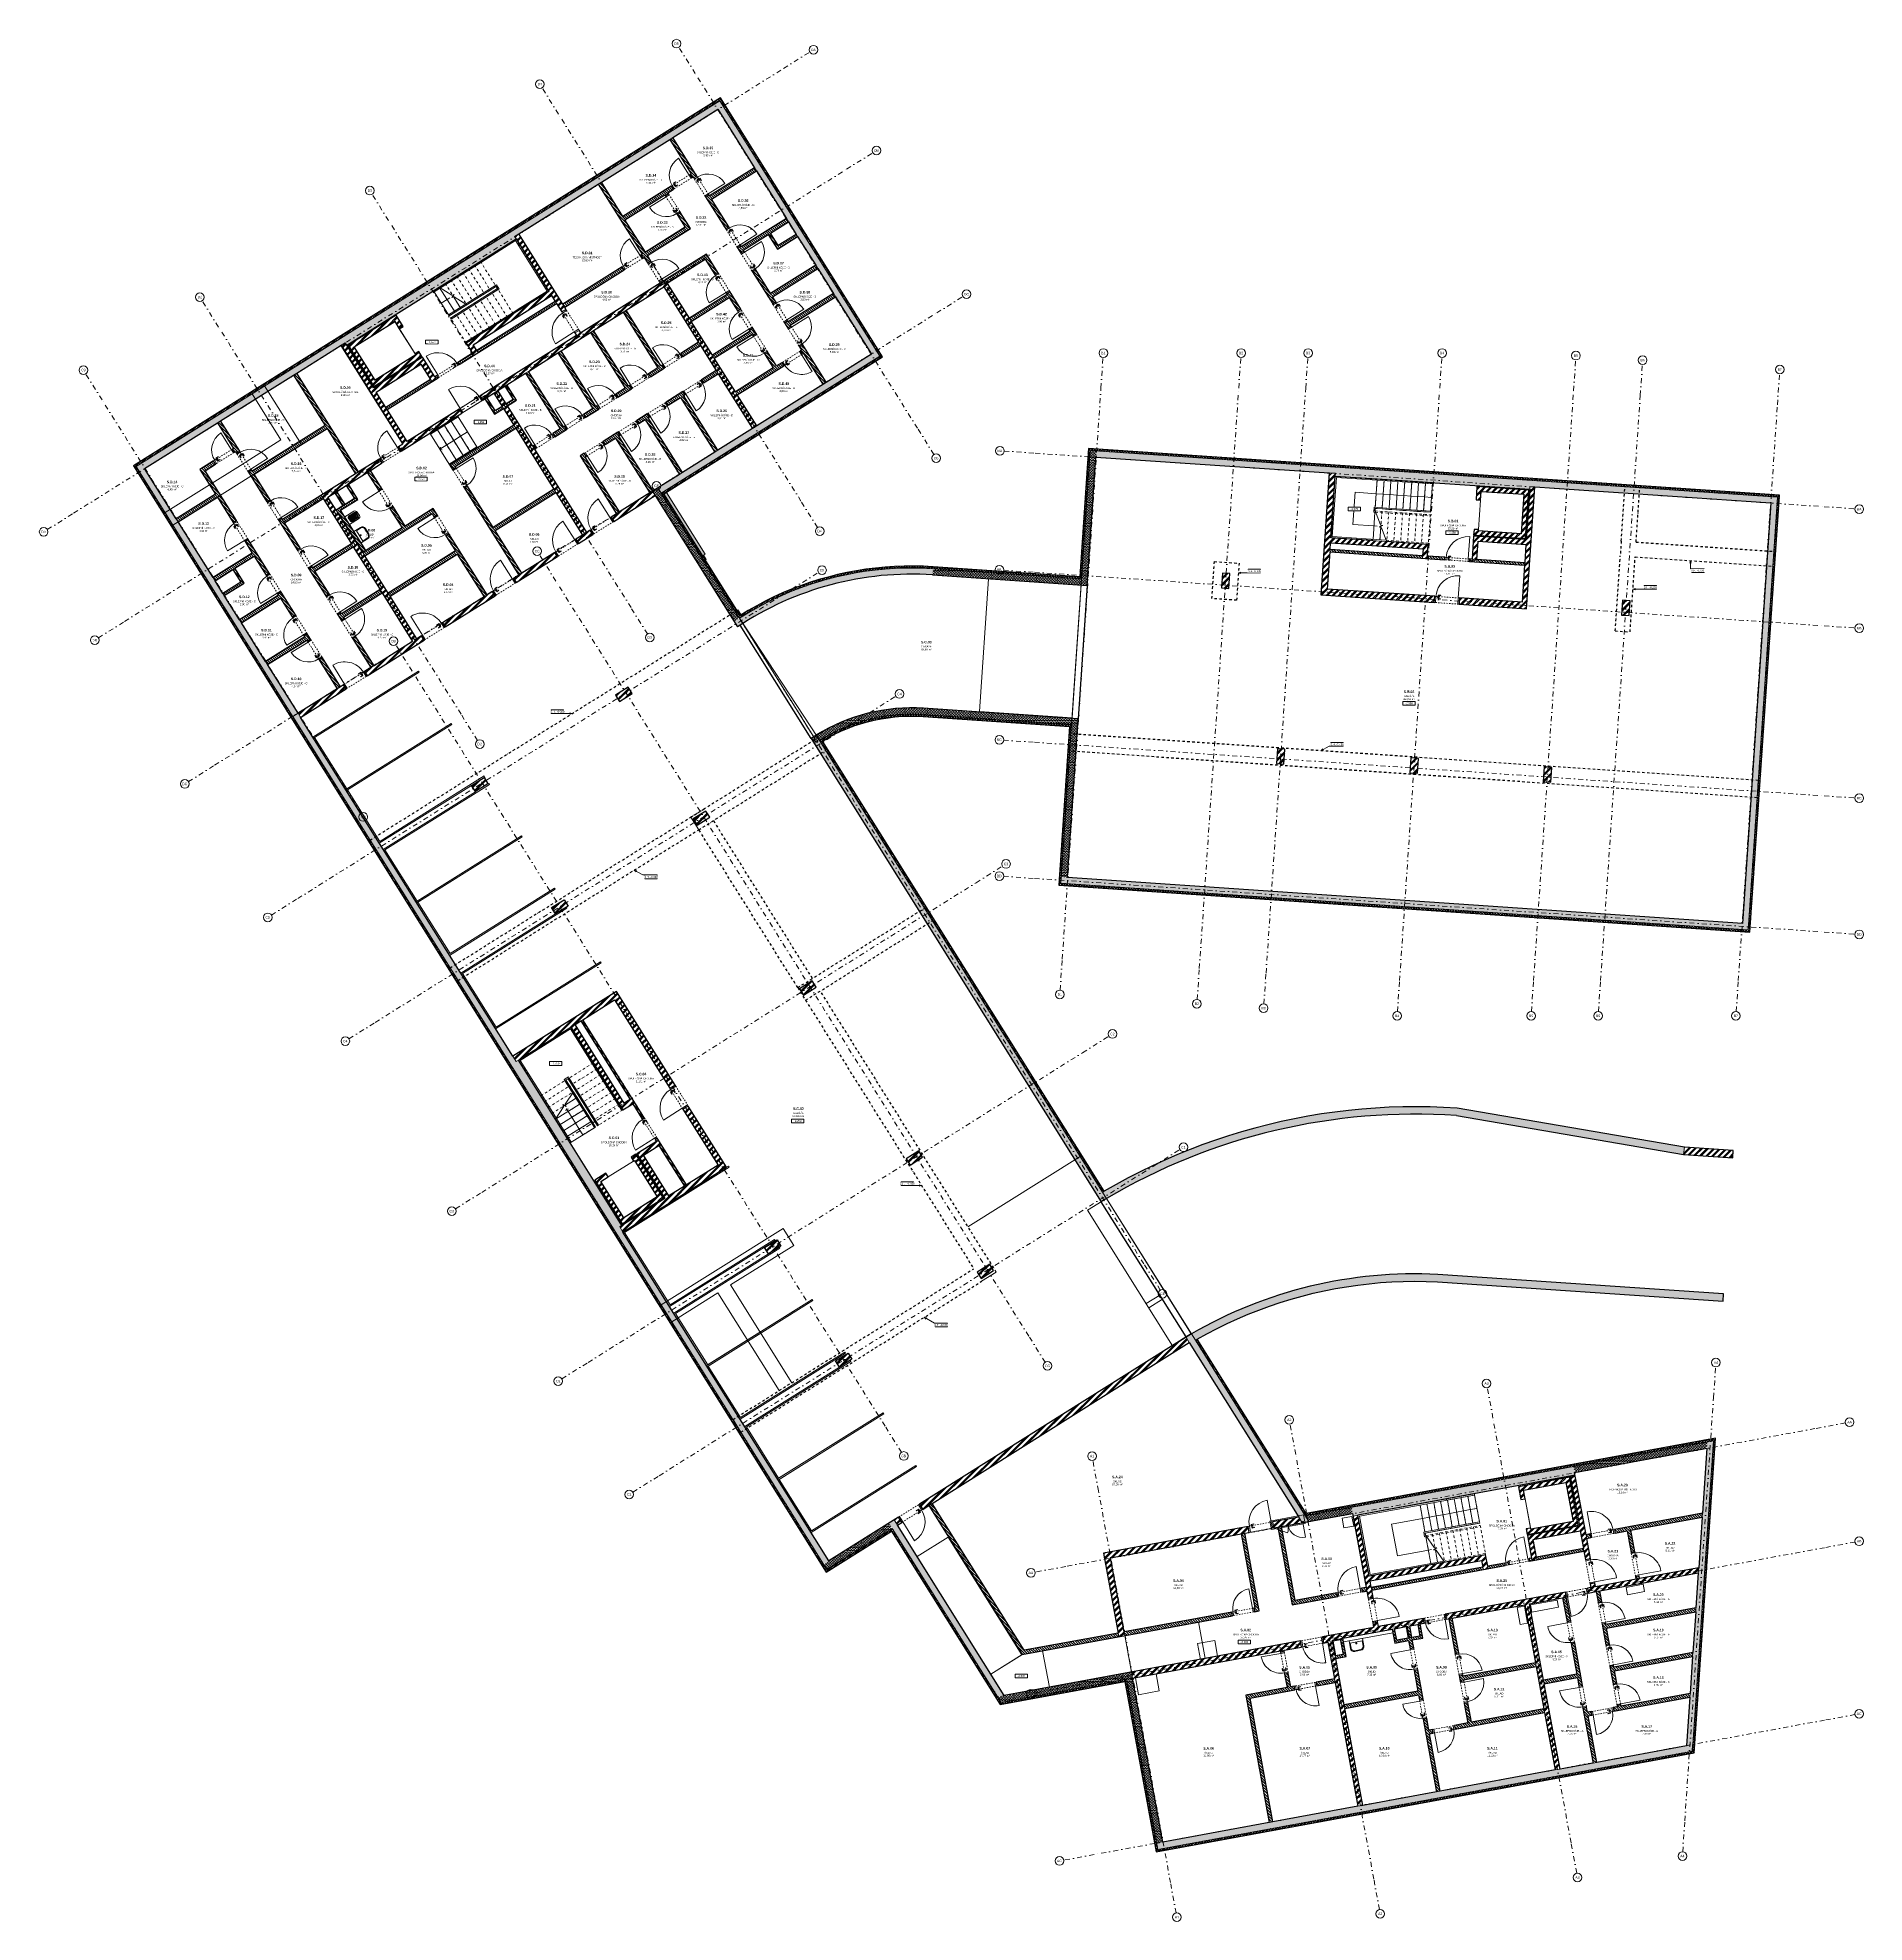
# Model space of a CAD drawing. Header units: millimetres. Extents: x -45447 to 28320, y -3247 to 72859.
import ezdxf

# ---------------------------------------------------------------- set-up
doc = ezdxf.new("R2010")
doc.units = ezdxf.units.MM
for name, pattern in [('HA_DashDot_10mm-S3mm', [500, 200, -150, 0, -150]), ('HA_DashDot_2_2mm-S0_6mm', [110, 50, -30, 0, -30]), ('HA_DashDot_4mm-S1mm', [200, 100, -50, 0, -50])]:
    doc.linetypes.add(name, pattern=pattern)
for name, color, linetype, lineweight in [('-UNDERLAY_A-AREA-____-IDEN', 252, 'Continuous', 9), ('-UNDERLAY_A-AREA-____-OTLN', 252, 'Continuous', 25), ('-UNDERLAY_A-DOOR-____-OTLN', 252, 'Continuous', 9), ('-UNDERLAY_A-DOOR-FRAM-MCUT', 252, 'Continuous', 9), ('-UNDERLAY_A-DOOR-FRAM-OTLN', 252, 'Continuous', 9), ('-UNDERLAY_A-FLOR-____-OTLN', 252, 'Continuous', 9), ('-UNDERLAY_A-FLOR-____-OVHD', 252, 'HA_DashDot_4mm-S1mm', 25), ('-UNDERLAY_A-FLOR-____-PATT', 252, 'Continuous', 9), ('-UNDERLAY_A-FLOR-HRAL-MBND', 252, 'HA_DashDot_4mm-S1mm', 9), ('-UNDERLAY_A-FLOR-HRAL-OTLN', 252, 'Continuous', 9), ('-UNDERLAY_A-FLOR-LEVL-OTLN', 252, 'Continuous', 9), ('-UNDERLAY_A-GENM-____-OTLN', 252, 'Continuous', 9), ('-UNDERLAY_A-WALL-____-MCUT', 252, 'Continuous', 9), ('-UNDERLAY_A-WALL-____-PATT', 252, 'Continuous', 25), ('-UNDERLAY_C-PRKG-____-OTLN', 252, 'Continuous', 9), ('-UNDERLAY_G-____-____-DIMS', 252, 'Continuous', 5), ('-UNDERLAY_I-WALL-____-MCUT', 252, 'Continuous', 25), ('-UNDERLAY_I-WALL-____-OTLN', 252, 'Continuous', 9), ('-UNDERLAY_P-SANR-FIXT-OTLN', 252, 'Continuous', 9), ('-UNDERLAY_S-BEAM-____-OTLN', 252, 'Continuous', 9), ('-UNDERLAY_S-COLS-____-MCUT', 252, 'Continuous', 25), ('-UNDERLAY_S-COLS-____-OTLN', 252, 'Continuous', 9), ('-UNDERLAY_S-GRID-____-IDEN', 252, 'Continuous', 9), ('-UNDERLAY_S-GRID-____-OTLN', 252, 'Continuous', 5), ('-UNDERLAY_S-STRS-____-IDEN', 252, 'Continuous', 5), ('-UNDERLAY_S-STRS-____-MBND', 252, 'HA_DashDot_4mm-S1mm', 9), ('-UNDERLAY_S-STRS-____-OTLN', 252, 'Continuous', 9), ('A-DOOR-____-MCUT', 252, 'HA_DashDot_2_2mm-S0_6mm', 9), ('A-DOOR-____-OTLN', 252, 'Continuous', 9), ('C-PRKG-____-OTLN', 252, 'Continuous', 5)]:
    doc.layers.add(name, color=color, linetype=linetype, lineweight=lineweight)
doc.styles.add('Arial', font='arial.ttf', dxfattribs={"height": 50})
doc.styles.add('Arial_1', font='arial.ttf', dxfattribs={"height": 100})
doc.styles.add('Arial_2', font='arial.ttf', dxfattribs={"height": 75})
doc.styles.add('Arial_B', font='arialbd.ttf', dxfattribs={"height": 100})
pattern_1 = [(45, (0, 0), (-125.7236, 125.7236), []), (45, (0, 190.5), (-125.7236, 125.7236), [])]
pattern_2 = [(45, (0, 0), (0, 106.06602), [75, -75]), (135, (0, 56.066), (-106.06602, 7e-15), [75, -75])]
pattern_3 = [(135, (0, 0), (-53.03301, -53.03301), [])]
pattern_4 = [(45, (0, 0), (-53.03301, 53.03301), []), (135, (0, 0), (-53.03301, -53.03301), [])]

# ---------------------------------------------------------------- blocks, each defined once
blk = doc.blocks.new('Top Rail Type - Top Rail_Internal_-1403873-1PP')
at = {"layer": '-UNDERLAY_A-FLOR-HRAL-OTLN'}
for p, q in [((-26980, 62843), (-28857, 61667)), ((-26953, 62800), (-28831, 61624)), ((-28777, 61539), (-26879, 62728)), ((-28751, 61496), (-26852, 62686)), ((-26916, 62882), (-26980, 62843)), ((-26980, 62843), (-26953, 62800)), ((-26932, 62813), (-26953, 62800)), ((-26892, 62750), (-26932, 62813)), ((-26850, 62776), (-26916, 62882)), ((-26852, 62686), (-26892, 62750)), ((-26852, 62686), (-26810, 62712)), ((-26810, 62712), (-26852, 62686)), ((-26810, 62712), (-26850, 62776)), ((-28857, 61667), (-28831, 61624)), ((-28777, 61539), (-28751, 61496))]:
    blk.add_line(p, q, dxfattribs=at)
blk = doc.blocks.new('Top Rail Type - Top Rail_Internal_-1403890-1PP')
at = {"layer": '-UNDERLAY_A-FLOR-HRAL-OTLN'}
for p, q in [((-26129, 64732), (-27557, 63837)), ((-24802, 62614), (-26129, 64732)), ((-26145, 64663), (-27530, 63795)), ((-24871, 62629), (-26145, 64663)), ((-27557, 63837), (-29467, 62640)), ((-27530, 63795), (-29441, 62598)), ((-27557, 63837), (-27530, 63795)), ((-29467, 62640), (-29441, 62598)), ((-26044, 61895), (-24871, 62629)), ((-26017, 61852), (-24802, 62614)), ((-28167, 60565), (-26291, 61740)), ((-28141, 60522), (-26265, 61697)), ((-26291, 61740), (-26044, 61895)), ((-26265, 61697), (-26017, 61852)), ((-26017, 61852), (-26044, 61895)), ((-28167, 60565), (-28141, 60522))]:
    blk.add_line(p, q, dxfattribs=at)
blk = doc.blocks.new('HA_GM_Shaft_Rectangle _1_ - Default-1406561-1PP')
at = {"layer": '-UNDERLAY_A-GENM-____-OTLN'}
for p, q in [((0, -700), (0, 0)), ((0, 0), (850, 0)), ((850, 0), (850, -700)), ((850, -700), (0, -700))]:
    blk.add_line(p, q, dxfattribs=at)
blk = doc.blocks.new('HA_GM_Shaft_Rectangle _1_ - Default-1406562-1PP')
at = {"layer": '-UNDERLAY_A-GENM-____-OTLN'}
for p, q in [((0, -650), (0, 0)), ((0, 0), (700, 0)), ((700, 0), (700, -650)), ((700, -650), (0, -650))]:
    blk.add_line(p, q, dxfattribs=at)
blk = doc.blocks.new('HA_GM_Shaft_Rectangle _1_ - Default-1406563-1PP')
at = {"layer": '-UNDERLAY_A-GENM-____-OTLN'}
for p, q in [((0, -600), (0, 0)), ((0, 0), (300, 0)), ((300, 0), (300, -600)), ((300, -600), (0, -600))]:
    blk.add_line(p, q, dxfattribs=at)
blk = doc.blocks.new('HA_GM_Shaft_Rectangle _1_ - Default-1406567-1PP')
at = {"layer": '-UNDERLAY_A-GENM-____-OTLN'}
for p, q in [((0, -700), (0, 0)), ((0, 0), (300, 0)), ((300, 0), (300, -700)), ((300, -700), (0, -700))]:
    blk.add_line(p, q, dxfattribs=at)
blk = doc.blocks.new('HA_GM_Shaft_Rectangle _1_ - Default-1406568-1PP')
at = {"layer": '-UNDERLAY_A-GENM-____-OTLN'}
for p, q in [((0, -300), (0, 0)), ((0, 0), (1100, 0)), ((1100, 0), (1100, -300)), ((1100, -300), (0, -300))]:
    blk.add_line(p, q, dxfattribs=at)
blk = doc.blocks.new('HA_GM_Shaft_Rectangle _1_ - Default-1406569-1PP')
at = {"layer": '-UNDERLAY_A-GENM-____-OTLN'}
for p, q in [((0, -300), (0, 0)), ((0, 0), (700, 0)), ((700, 0), (700, -300)), ((700, -300), (0, -300))]:
    blk.add_line(p, q, dxfattribs=at)
blk = doc.blocks.new('HA_GM_Shaft_Rectangle _1_ - Default-1428208-1PP')
at = {"layer": '-UNDERLAY_A-GENM-____-OTLN'}
for p, q in [((0, -735), (0, 0)), ((0, 0), (1935, 0)), ((1935, 0), (1935, -735)), ((1935, -735), (0, -735))]:
    blk.add_line(p, q, dxfattribs=at)
blk = doc.blocks.new('HA_GM_Shaft_Rectangle _1_ - Default-1406564-1PP')
at = {"layer": '-UNDERLAY_A-GENM-____-OTLN'}
for p, q in [((0, -275), (0, 0)), ((0, 0), (4580, 0)), ((4580, 0), (4580, -275)), ((4580, -275), (0, -275))]:
    blk.add_line(p, q, dxfattribs=at)
blk = doc.blocks.new('HA_GM_Shaft_Rectangle _1_ - Default-1428171-1PP')
at = {"layer": '-UNDERLAY_A-GENM-____-OTLN'}
for p, q in [((0, -1600), (0, 0)), ((0, 0), (1735, 0)), ((1735, 0), (1735, -1600)), ((1735, -1600), (0, -1600))]:
    blk.add_line(p, q, dxfattribs=at)
blk = doc.blocks.new('HA_GM_Shaft_Rectangle _1_ - Default-1406602-1PP')
at = {"layer": '-UNDERLAY_A-GENM-____-OTLN'}
for p, q in [((0, -400), (0, 0)), ((0, 0), (400, 0)), ((400, 0), (400, -400)), ((400, -400), (0, -400))]:
    blk.add_line(p, q, dxfattribs=at)
blk = doc.blocks.new('Top Rail Type - Top Rail_Internal_-1407059-1PP')
at = {"layer": '-UNDERLAY_A-FLOR-HRAL-OTLN'}
for p, q in [((-24075, 30850), (-24181, 30784)), ((-24181, 30784), (-24141, 30720)), ((-24141, 30720), (-24099, 30747)), ((-24141, 30720), (-22965, 28843)), ((-24049, 30808), (-24112, 30768)), ((-24112, 30768), (-24099, 30747)), ((-24099, 30747), (-22923, 28869)), ((-24011, 30890), (-24075, 30850)), ((-23984, 30848), (-24049, 30808)), ((-22837, 28923), (-24027, 30821)), ((-23984, 30848), (-24011, 30890)), ((-24011, 30890), (-23984, 30848)), ((-22795, 28949), (-23984, 30848)), ((-22837, 28923), (-22795, 28949)), ((-22965, 28843), (-22923, 28869))]:
    blk.add_line(p, q, dxfattribs=at)
blk = doc.blocks.new('Top Rail Type - Top Rail_Internal_-1407076-1PP')
at = {"layer": '-UNDERLAY_A-FLOR-HRAL-OTLN'}
for p, q in [((-23912, 32898), (-26030, 31571)), ((-23928, 32829), (-25961, 31555)), ((-23194, 31656), (-23928, 32829)), ((-23151, 31683), (-23912, 32898)), ((-26030, 31571), (-25136, 30143)), ((-25961, 31555), (-25093, 30170)), ((-23151, 31683), (-23194, 31656)), ((-23038, 31409), (-23194, 31656)), ((-22996, 31435), (-23151, 31683)), ((-21863, 29533), (-23038, 31409)), ((-21821, 29559), (-22996, 31435)), ((-25136, 30143), (-25093, 30170)), ((-25136, 30143), (-23939, 28233)), ((-25093, 30170), (-23897, 28259)), ((-21863, 29533), (-21821, 29559)), ((-23939, 28233), (-23897, 28259))]:
    blk.add_line(p, q, dxfattribs=at)
blk = doc.blocks.new('HA_DR_Double_Swing_Solid_wCasing - In_1200x1970_600-1458889-1PP')
at = {"layer": '-UNDERLAY_A-DOOR-FRAM-OTLN'}
for p, q in [((-600, -85), (-640, -85)), ((-640, -85), (-640, -125)), ((-640, -125), (-600, -125)), ((-600, -85), (-600, -125)), ((600, -125), (600, -85)), ((600, -85), (640, -85)), ((640, -125), (600, -125)), ((640, -85), (640, -125))]:
    blk.add_line(p, q, dxfattribs=at)
at = {"layer": 'A-DOOR-____-OTLN'}
for p, q in [((-690, 175), (-690, -175)), ((690, 175), (-690, 175)), ((690, 175), (690, -175)), ((-690, -175), (690, -175))]:
    blk.add_line(p, q, dxfattribs=at)
at = {"layer": 'A-DOOR-____-OTLN', "lineweight": 5}
for p, q in [((-80, -425), (-600, -125)), ((600, -725), (600, -125))]:
    blk.add_line(p, q, dxfattribs=at)
for centre, start, end in [((-600, -125), 330, 360), ((600, -125), 180, 270)]:
    blk.add_arc(centre, 600, start, end, dxfattribs=at)
blk = doc.blocks.new('HA_sCO_Rectangle - 300X600-1468924-1PP')
at = {"layer": '-UNDERLAY_S-COLS-____-OTLN', "lineweight": 5}
h = blk.add_hatch(dxfattribs=at)
h.set_pattern_fill('FP_4', color=256, style=0, pattern_type=2)
h.set_pattern_definition([(102.939, (50834.08, -6148.2), (-173.2855, -39.81183), []), (102.939, (50672.63, -6047.08), (-173.2855, -39.81183), [])])
h.paths.add_polyline_path([(150, -300), (150, 300), (-150, 300), (-150, -300)])
at = {"layer": '-UNDERLAY_S-COLS-____-MCUT'}
for p, q in [((150, 300), (-150, 300)), ((-150, 300), (-150, -300)), ((150, -300), (150, 300)), ((-150, -300), (150, -300))]:
    blk.add_line(p, q, dxfattribs=at)
blk = doc.blocks.new('HA_sCO_Rectangle - 300X600-V1-1PP')
at = {"layer": '-UNDERLAY_S-COLS-____-OTLN', "lineweight": 5}
h = blk.add_hatch(dxfattribs=at)
h.set_pattern_fill('FP_5', color=256, style=0, pattern_type=2)
h.set_pattern_definition([(102.939, (44934.08, -6148.2), (-173.2855, -39.8118), []), (102.939, (44772.63, -6047.08), (-173.2855, -39.8118), [])])
h.paths.add_polyline_path([(150, -300), (150, 300), (-150, 300), (-150, -300)])
at = {"layer": '-UNDERLAY_S-COLS-____-MCUT'}
for p, q in [((150, 300), (-150, 300)), ((-150, 300), (-150, -300)), ((150, -300), (150, 300)), ((-150, -300), (150, -300))]:
    blk.add_line(p, q, dxfattribs=at)
blk = doc.blocks.new('HA_sCO_Rectangle - 300X600-V2-1PP')
at = {"layer": '-UNDERLAY_S-COLS-____-OTLN', "lineweight": 5}
h = blk.add_hatch(dxfattribs=at)
h.set_pattern_fill('FP_6', color=256, style=0, pattern_type=2)
h.set_pattern_definition([(102.939, (36834.08, -6148.2), (-173.2855, -39.8118), []), (102.939, (36672.63, -6047.08), (-173.2855, -39.8118), [])])
h.paths.add_polyline_path([(150, -300), (150, 300), (-150, 300), (-150, -300)])
at = {"layer": '-UNDERLAY_S-COLS-____-MCUT'}
for p, q in [((150, 300), (-150, 300)), ((-150, 300), (-150, -300)), ((150, -300), (150, 300)), ((-150, -300), (150, -300))]:
    blk.add_line(p, q, dxfattribs=at)
blk = doc.blocks.new('HA_sCO_Rectangle - 300X600-V3-1PP')
at = {"layer": '-UNDERLAY_S-COLS-____-OTLN', "lineweight": 5}
h = blk.add_hatch(dxfattribs=at)
h.set_pattern_fill('FP_7', color=256, style=0, pattern_type=2)
h.set_pattern_definition([(102.939, (28734.08, -6148.2), (-173.2855, -39.8118), []), (102.939, (28572.63, -6047.08), (-173.2855, -39.8118), [])])
h.paths.add_polyline_path([(150, -300), (150, 300), (-150, 300), (-150, -300)])
at = {"layer": '-UNDERLAY_S-COLS-____-MCUT'}
for p, q in [((150, 300), (-150, 300)), ((-150, 300), (-150, -300)), ((150, -300), (150, 300)), ((-150, -300), (150, -300))]:
    blk.add_line(p, q, dxfattribs=at)
blk = doc.blocks.new('HA_sCO_Rectangle - 300X600-V4-1PP')
at = {"layer": '-UNDERLAY_S-COLS-____-OTLN', "lineweight": 5}
h = blk.add_hatch(dxfattribs=at)
h.set_pattern_fill('FP_8', color=256, style=0, pattern_type=2)
h.set_pattern_definition([(102.939, (23334.08, -6148.2), (-173.2855, -39.8118), []), (102.939, (23172.63, -6047.08), (-173.2855, -39.8118), [])])
h.paths.add_polyline_path([(150, -300), (150, 300), (-150, 300), (-150, -300)])
at = {"layer": '-UNDERLAY_S-COLS-____-MCUT'}
for p, q in [((150, 300), (-150, 300)), ((-150, 300), (-150, -300)), ((150, -300), (150, 300)), ((-150, -300), (150, -300))]:
    blk.add_line(p, q, dxfattribs=at)
blk = doc.blocks.new('HA_sCO_Rectangle - 300X600-1468925-1PP')
at = {"layer": '-UNDERLAY_S-COLS-____-OTLN', "lineweight": 5}
h = blk.add_hatch(dxfattribs=at)
h.set_pattern_fill('FP_9', color=256, style=0, pattern_type=2)
h.set_pattern_definition([(102.939, (50834.08, 721.8), (-173.2855, -39.81183), []), (102.939, (50672.63, 822.92), (-173.2855, -39.81183), [])])
h.paths.add_polyline_path([(150, -300), (150, 300), (-150, 300), (-150, -300)])
at = {"layer": '-UNDERLAY_S-COLS-____-MCUT'}
for p, q in [((-150, 300), (150, 300)), ((-150, -300), (-150, 300)), ((150, 300), (150, -300)), ((150, -300), (-150, -300))]:
    blk.add_line(p, q, dxfattribs=at)
blk = doc.blocks.new('HA_sCO_Rectangle - 300X600-V5-1PP')
at = {"layer": '-UNDERLAY_S-COLS-____-OTLN', "lineweight": 5}
h = blk.add_hatch(dxfattribs=at)
h.set_pattern_fill('FP_10', color=256, style=0, pattern_type=2)
h.set_pattern_definition([(102.939, (44934.08, 601.8), (-173.2855, -39.8118), []), (102.939, (44772.63, 702.92), (-173.2855, -39.8118), [])])
h.paths.add_polyline_path([(150, -300), (150, 300), (-150, 300), (-150, -300)])
at = {"layer": '-UNDERLAY_S-COLS-____-MCUT'}
for p, q in [((-150, 300), (150, 300)), ((-150, -300), (-150, 300)), ((150, 300), (150, -300)), ((150, -300), (-150, -300))]:
    blk.add_line(p, q, dxfattribs=at)
blk = doc.blocks.new('HA_sCO_Rectangle - 300X600-V6-1PP')
at = {"layer": '-UNDERLAY_S-COLS-____-OTLN', "lineweight": 5}
h = blk.add_hatch(dxfattribs=at)
h.set_pattern_fill('FP_11', color=256, style=0, pattern_type=2)
h.set_pattern_definition([(102.939, (28734.08, 601.8), (-173.2855, -39.8118), []), (102.939, (28572.63, 702.92), (-173.2855, -39.8118), [])])
h.paths.add_polyline_path([(150, -300), (150, 300), (-150, 300), (-150, -300)])
at = {"layer": '-UNDERLAY_S-COLS-____-MCUT'}
for p, q in [((-150, 300), (150, 300)), ((-150, -300), (-150, 300)), ((150, 300), (150, -300)), ((150, -300), (-150, -300))]:
    blk.add_line(p, q, dxfattribs=at)
blk = doc.blocks.new('HA_sCO_Rectangle - 300X600-V7-1PP')
at = {"layer": '-UNDERLAY_S-COLS-____-OTLN', "lineweight": 5}
h = blk.add_hatch(dxfattribs=at)
h.set_pattern_fill('FP_12', color=256, style=0, pattern_type=2)
h.set_pattern_definition([(102.939, (23334.08, 601.8), (-173.2855, -39.8118), []), (102.939, (23172.63, 702.92), (-173.2855, -39.8118), [])])
h.paths.add_polyline_path([(150, -300), (150, 300), (-150, 300), (-150, -300)])
at = {"layer": '-UNDERLAY_S-COLS-____-MCUT'}
for p, q in [((-150, 300), (150, 300)), ((-150, -300), (-150, 300)), ((150, 300), (150, -300)), ((150, -300), (-150, -300))]:
    blk.add_line(p, q, dxfattribs=at)
blk = doc.blocks.new('HA_PA_Perpendicular_SingleStall - Generic-1370711-1PP')
at = {"layer": 'C-PRKG-____-OTLN'}
for p, q in [((-25, 25), (-25, -5000)), ((2525, 25), (2525, -5000)), ((25, -25), (2475, -25)), ((25, -5000), (25, -25)), ((2475, -25), (2475, -5000)), ((-25, -5000), (25, -5000)), ((2525, -5000), (2475, -5000))]:
    blk.add_line(p, q, dxfattribs=at)
blk = doc.blocks.new('HA_PA_Perpendicular_SingleStall - Generic-V8-1PP')
at = {"layer": 'C-PRKG-____-OTLN'}
for p, q in [((-25, 25), (-25, -5000)), ((2525, 25), (2525, -4365)), ((25, -25), (2475, -25)), ((25, -5000), (25, -25)), ((2475, -25), (2475, -5000)), ((-25, -5000), (25, -5000)), ((2525, -5000), (2475, -5000)), ((2525, -4965), (2525, -5000))]:
    blk.add_line(p, q, dxfattribs=at)
blk = doc.blocks.new('HA_PA_Perpendicular_SingleStall - Generic-1371013-1PP')
at = {"layer": 'C-PRKG-____-OTLN'}
for p, q in [((-25, 25), (-25, -5000)), ((2625, 25), (2625, -5000)), ((25, -25), (2575, -25)), ((25, -5000), (25, -25)), ((2575, -25), (2575, -5000)), ((-25, -5000), (25, -5000)), ((2625, -5000), (2575, -5000))]:
    blk.add_line(p, q, dxfattribs=at)
blk = doc.blocks.new('HA_PA_Perpendicular_SingleStall - Generic-V9-1PP')
at = {"layer": 'C-PRKG-____-OTLN'}
for p, q in [((-25, 25), (-25, -5000)), ((2525, 25), (2525, -4485)), ((25, -25), (2475, -25)), ((25, -5000), (25, -25)), ((2475, -25), (2475, -5000)), ((-25, -5000), (25, -5000)), ((2525, -5000), (2475, -5000))]:
    blk.add_line(p, q, dxfattribs=at)
blk = doc.blocks.new('HA_PA_Perpendicular_SingleStall - Generic-1371193-1PP')
at = {"layer": 'C-PRKG-____-OTLN'}
for p, q in [((-25, 5000), (-25, 4910)), ((25, 5000), (-25, 5000)), ((25, 25), (25, 5000)), ((3475, 5000), (3525, 5000)), ((3475, 5000), (3475, 25)), ((3525, 5000), (3525, -25)), ((3475, 25), (25, 25))]:
    blk.add_line(p, q, dxfattribs=at)
blk = doc.blocks.new('HA_sCO_Rectangle - 300X600-1467584-1PP')
at = {"layer": '-UNDERLAY_S-COLS-____-OTLN', "lineweight": 5}
h = blk.add_hatch(dxfattribs=at)
h.set_pattern_fill('FP_13', color=256, style=0, pattern_type=2)
h.set_pattern_definition([(48.883, (-1773.09, -44052.72), (-133.9489, 116.9211), []), (48.883, (-1785.99, -43862.66), (-133.9489, 116.9211), [])])
h.paths.add_polyline_path([(150, -300), (150, 300), (-150, 300), (-150, -300)])
at = {"layer": '-UNDERLAY_S-COLS-____-MCUT'}
for p, q in [((150, 300), (-150, 300)), ((-150, 300), (-150, -300)), ((150, -300), (150, 300)), ((-150, -300), (150, -300))]:
    blk.add_line(p, q, dxfattribs=at)
blk = doc.blocks.new('HA_sCO_Rectangle - 300X600-V10-1PP')
at = {"layer": '-UNDERLAY_S-COLS-____-OTLN', "lineweight": 5}
h = blk.add_hatch(dxfattribs=at)
h.set_pattern_fill('FP_14', color=256, style=0, pattern_type=2)
h.set_pattern_definition([(48.883, (-7173.09, -44052.72), (-133.9489, 116.9211), []), (48.883, (-7185.99, -43862.66), (-133.9489, 116.9211), [])])
h.paths.add_polyline_path([(150, -300), (150, 300), (-150, 300), (-150, -300)])
at = {"layer": '-UNDERLAY_S-COLS-____-MCUT'}
for p, q in [((150, 300), (-150, 300)), ((-150, 300), (-150, -300)), ((150, -300), (150, 300)), ((-150, -300), (150, -300))]:
    blk.add_line(p, q, dxfattribs=at)
blk = doc.blocks.new('Top Rail Type - Top Rail_Internal_-1378298-1PP')
at = {"layer": '-UNDERLAY_A-FLOR-HRAL-OTLN'}
for p, q in [((-7417, 45625), (-7415, 45650)), ((-7415, 45650), (-3674, 45396)), ((-3674, 45396), (-3675, 45371))]:
    blk.add_line(p, q, dxfattribs=at)
blk = doc.blocks.new('Top Rail Type - Top Rail_Internal_-V11-1PP')
at = {"layer": '-UNDERLAY_A-FLOR-HRAL-OTLN'}
for p, q in [((-7417, 45625), (-7415, 45650)), ((-3674, 45396), (-7415, 45650)), ((-3675, 45371), (-3674, 45396))]:
    blk.add_line(p, q, dxfattribs=at)
blk = doc.blocks.new('Top Rail Type - Top Rail_Internal_-1379969-1PP')
at = {"layer": '-UNDERLAY_A-FLOR-HRAL-OTLN'}
for p, q in [((-8677, 12305), (-8656, 12318)), ((-5704, 7559), (-8677, 12305)), ((-5683, 7572), (-5704, 7559))]:
    blk.add_line(p, q, dxfattribs=at)
blk = doc.blocks.new('Top Rail Type - Top Rail_Internal_-V12-1PP')
at = {"layer": '-UNDERLAY_A-FLOR-HRAL-OTLN'}
for p, q in [((-8677, 12305), (-8656, 12318)), ((-5704, 7559), (-8677, 12305)), ((-5704, 7559), (-5683, 7572))]:
    blk.add_line(p, q, dxfattribs=at)
blk = doc.blocks.new('Top Rail Type - Top Rail_Internal_-1382691-1PP')
at = {"layer": '-UNDERLAY_A-FLOR-HRAL-OTLN'}
for p, q in [((-28828, 55638), (-27709, 56339)), ((-27709, 56339), (-27682, 56296)), ((-28828, 55638), (-28801, 55596)), ((-28801, 55596), (-27682, 56296))]:
    blk.add_line(p, q, dxfattribs=at)
blk = doc.blocks.new('Top Rail Type - Top Rail_Internal_-1382702-1PP')
at = {"layer": '-UNDERLAY_A-FLOR-HRAL-OTLN'}
for p, q in [((-29610, 56887), (-28491, 57588)), ((-29584, 56845), (-28465, 57546)), ((-28491, 57588), (-28465, 57546)), ((-29610, 56887), (-29584, 56845))]:
    blk.add_line(p, q, dxfattribs=at)
blk = doc.blocks.new('HA_DR_Single_Swing_Solid - In_900x1970_SKLEP-1383035-1PP')
at = {"layer": '-UNDERLAY_A-DOOR-FRAM-MCUT'}
for p, q in [((-500, 100), (-450, 100)), ((-450, 100), (-450, -100)), ((450, 100), (500, 100)), ((450, -100), (450, 100)), ((-450, -100), (-500, -100)), ((500, -100), (450, -100))]:
    blk.add_line(p, q, dxfattribs=at)
at = {"layer": 'A-DOOR-____-MCUT'}
for p, q in [((-450, 100), (450, 100)), ((-450, -100), (450, -100))]:
    blk.add_line(p, q, dxfattribs=at)
at = {"layer": 'A-DOOR-____-OTLN', "lineweight": 5}
blk.add_line((450, 1000), (450, 100), dxfattribs=at)
at = {"layer": 'A-DOOR-____-OTLN'}
for p, q in [((-380, 108), (-320, 108)), ((-380, 108), (-380, 100)), ((-320, 100), (-380, 100)), ((-380, 60), (-320, 60)), ((-380, 60), (-380, 52)), ((-320, 52), (-380, 52)), ((-358, 157), (-358, 108)), ((-255, 157), (-358, 157)), ((-358, 52), (-358, 2)), ((-358, 2), (-255, 2)), ((-343, 108), (-343, 143)), ((-343, 143), (-255, 143)), ((-343, 17), (-343, 52)), ((-255, 17), (-343, 17)), ((-320, 100), (-320, 108)), ((-320, 52), (-320, 60)), ((-255, 157), (-255, 143)), ((-255, 17), (-255, 2))]:
    blk.add_line(p, q, dxfattribs=at)
at = {"layer": 'A-DOOR-____-OTLN', "lineweight": 5}
blk.add_arc((450, 100), 900, 90, 180, dxfattribs=at)
at = {"layer": 'A-DOOR-____-OTLN'}
for points in [[(-343, 143), (-343, 143), (-343, 143), (-343, 143), (-343, 143), (-344, 144), (-344, 144), (-345, 145), (-345, 145), (-346, 146), (-347, 147), (-347, 147), (-348, 148), (-348, 148), (-349, 149), (-349, 149), (-350, 150), (-350, 150), (-350, 150), (-351, 151), (-351, 151), (-352, 152), (-352, 152), (-353, 153), (-353, 153), (-354, 154), (-354, 154), (-355, 155), (-355, 155), (-356, 156), (-356, 156), (-357, 157), (-357, 157), (-357, 157), (-358, 157), (-358, 157)], [(-358, 2), (-358, 2), (-357, 3), (-357, 3), (-357, 3), (-356, 4), (-356, 4), (-355, 5), (-355, 5), (-354, 6), (-353, 7), (-353, 7), (-352, 8), (-352, 8), (-351, 9), (-351, 9), (-350, 10), (-350, 10), (-350, 10), (-349, 11), (-349, 11), (-348, 12), (-348, 12), (-347, 13), (-347, 13), (-346, 14), (-346, 14), (-345, 15), (-345, 15), (-344, 16), (-344, 16), (-343, 17), (-343, 17), (-343, 17), (-343, 17), (-343, 17)]]:
    blk.add_open_spline(points, degree=3, knots=[0, 0, 0, 0, 0.083333, 0.125, 0.166667, 0.208333, 0.229167, 0.25, 0.291667, 0.333333, 0.354167, 0.375, 0.395833, 0.416667, 0.4375, 0.458333, 0.479167, 0.5, 0.520833, 0.541667, 0.5625, 0.583333, 0.604167, 0.625, 0.645833, 0.666667, 0.6875, 0.708333, 0.75, 0.770833, 0.791667, 0.833333, 0.875, 0.916667, 1, 1, 1, 1], dxfattribs=at)
blk = doc.blocks.new('HA_DR_Single_Swing_Solid - In_900x1970_SKLEP-1383148-1PP')
at = {"layer": '-UNDERLAY_A-DOOR-FRAM-MCUT'}
for p, q in [((-500, 75), (-450, 75)), ((-450, 75), (-450, -75)), ((450, 75), (500, 75)), ((450, -75), (450, 75)), ((-450, -75), (-500, -75)), ((500, -75), (450, -75))]:
    blk.add_line(p, q, dxfattribs=at)
at = {"layer": 'A-DOOR-____-MCUT'}
for p, q in [((-450, 75), (450, 75)), ((-450, -75), (450, -75))]:
    blk.add_line(p, q, dxfattribs=at)
at = {"layer": 'A-DOOR-____-OTLN', "lineweight": 5}
blk.add_line((450, 975), (450, 75), dxfattribs=at)
at = {"layer": 'A-DOOR-____-OTLN'}
for p, q in [((-380, 83), (-320, 83)), ((-380, 83), (-380, 75)), ((-320, 75), (-380, 75)), ((-380, 35), (-320, 35)), ((-380, 35), (-380, 27)), ((-320, 27), (-380, 27)), ((-358, 132), (-358, 83)), ((-255, 132), (-358, 132)), ((-358, 27), (-358, -22)), ((-343, 83), (-343, 118)), ((-343, 118), (-255, 118)), ((-343, -8), (-343, 27)), ((-320, 75), (-320, 83)), ((-320, 27), (-320, 35)), ((-255, 132), (-255, 118)), ((-358, -22), (-255, -22)), ((-255, -8), (-343, -8)), ((-255, -8), (-255, -22))]:
    blk.add_line(p, q, dxfattribs=at)
at = {"layer": 'A-DOOR-____-OTLN', "lineweight": 5}
blk.add_arc((450, 75), 900, 90, 180, dxfattribs=at)
at = {"layer": 'A-DOOR-____-OTLN'}
for points in [[(-343, 118), (-343, 118), (-343, 118), (-343, 118), (-343, 118), (-344, 119), (-344, 119), (-345, 120), (-345, 120), (-346, 121), (-347, 122), (-347, 122), (-348, 123), (-348, 123), (-349, 124), (-349, 124), (-350, 125), (-350, 125), (-350, 125), (-351, 126), (-351, 126), (-352, 127), (-352, 127), (-353, 128), (-353, 128), (-354, 129), (-354, 129), (-355, 130), (-355, 130), (-356, 131), (-356, 131), (-357, 132), (-357, 132), (-357, 132), (-358, 132), (-358, 132)], [(-358, -22), (-358, -22), (-357, -22), (-357, -22), (-357, -22), (-356, -21), (-356, -21), (-355, -20), (-355, -20), (-354, -19), (-353, -18), (-353, -18), (-352, -17), (-352, -17), (-351, -16), (-351, -16), (-350, -15), (-350, -15), (-350, -15), (-349, -14), (-349, -14), (-348, -13), (-348, -13), (-347, -12), (-347, -12), (-346, -11), (-346, -11), (-345, -10), (-345, -10), (-344, -9), (-344, -9), (-343, -8), (-343, -8), (-343, -8), (-343, -8), (-343, -8)]]:
    blk.add_open_spline(points, degree=3, knots=[0, 0, 0, 0, 0.083333, 0.125, 0.166667, 0.208333, 0.229167, 0.25, 0.291667, 0.333333, 0.354167, 0.375, 0.395833, 0.416667, 0.4375, 0.458333, 0.479167, 0.5, 0.520833, 0.541667, 0.5625, 0.583333, 0.604167, 0.625, 0.645833, 0.666667, 0.6875, 0.708333, 0.75, 0.770833, 0.791667, 0.833333, 0.875, 0.916667, 1, 1, 1, 1], dxfattribs=at)
blk = doc.blocks.new('HA_DR_Single_Swing_Solid - In_900x1970_SKLEP-1383133-1PP')
at = {"layer": '-UNDERLAY_A-DOOR-FRAM-MCUT'}
for p, q in [((-450, 75), (-500, 75)), ((-450, -75), (-450, 75)), ((500, 75), (450, 75)), ((450, 75), (450, -75)), ((-500, -75), (-450, -75)), ((450, -75), (500, -75))]:
    blk.add_line(p, q, dxfattribs=at)
at = {"layer": 'A-DOOR-____-MCUT'}
for p, q in [((-450, 75), (450, 75)), ((-450, -75), (450, -75))]:
    blk.add_line(p, q, dxfattribs=at)
at = {"layer": 'A-DOOR-____-OTLN'}
for p, q in [((-358, 22), (-358, -27)), ((-255, 22), (-358, 22)), ((-343, -27), (-343, 7)), ((-343, 7), (-255, 7)), ((-255, 22), (-255, 7)), ((-380, -27), (-320, -27)), ((-380, -27), (-380, -35)), ((-320, -35), (-380, -35)), ((-380, -75), (-320, -75)), ((-380, -75), (-380, -83)), ((-320, -83), (-380, -83)), ((-358, -83), (-358, -133)), ((-358, -133), (-255, -133)), ((-343, -118), (-343, -83)), ((-255, -118), (-343, -118)), ((-320, -35), (-320, -27)), ((-320, -83), (-320, -75)), ((-255, -118), (-255, -133))]:
    blk.add_line(p, q, dxfattribs=at)
at = {"layer": 'A-DOOR-____-OTLN', "lineweight": 5}
blk.add_line((450, -975), (450, -75), dxfattribs=at)
blk.add_arc((450, -75), 900, 180, 270, dxfattribs=at)
at = {"layer": 'A-DOOR-____-OTLN'}
for points in [[(-343, 7), (-343, 7), (-343, 8), (-343, 8), (-343, 8), (-344, 9), (-344, 9), (-345, 10), (-345, 10), (-346, 11), (-347, 12), (-347, 12), (-348, 13), (-348, 13), (-349, 14), (-349, 14), (-350, 15), (-350, 15), (-350, 15), (-351, 16), (-351, 16), (-352, 17), (-352, 17), (-353, 18), (-353, 18), (-354, 19), (-354, 19), (-355, 20), (-355, 20), (-356, 21), (-356, 21), (-357, 22), (-357, 22), (-357, 22), (-358, 22), (-358, 22)], [(-358, -133), (-358, -133), (-357, -132), (-357, -132), (-357, -132), (-356, -131), (-356, -131), (-355, -130), (-355, -130), (-354, -129), (-353, -128), (-353, -128), (-352, -127), (-352, -127), (-351, -126), (-351, -126), (-350, -125), (-350, -125), (-350, -125), (-349, -124), (-349, -124), (-348, -123), (-348, -123), (-347, -122), (-347, -122), (-346, -121), (-346, -121), (-345, -120), (-345, -120), (-344, -119), (-344, -119), (-343, -118), (-343, -118), (-343, -118), (-343, -118), (-343, -118)]]:
    blk.add_open_spline(points, degree=3, knots=[0, 0, 0, 0, 0.083333, 0.125, 0.166667, 0.208333, 0.229167, 0.25, 0.291667, 0.333333, 0.354167, 0.375, 0.395833, 0.416667, 0.4375, 0.458333, 0.479167, 0.5, 0.520833, 0.541667, 0.5625, 0.583333, 0.604167, 0.625, 0.645833, 0.666667, 0.6875, 0.708333, 0.75, 0.770833, 0.791667, 0.833333, 0.875, 0.916667, 1, 1, 1, 1], dxfattribs=at)
blk = doc.blocks.new('HA_DR_Single_Swing_Solid - In_900x1970_SKLEP-1383483-1PP')
at = {"layer": '-UNDERLAY_A-DOOR-FRAM-MCUT'}
for p, q in [((-500, -125), (-500, 125)), ((-500, 125), (-450, 125)), ((-450, 125), (-450, -125)), ((450, 125), (500, 125)), ((450, -125), (450, 125)), ((500, 125), (500, -125)), ((-450, -125), (-500, -125)), ((500, -125), (450, -125))]:
    blk.add_line(p, q, dxfattribs=at)
at = {"layer": 'A-DOOR-____-MCUT'}
for p, q in [((-450, 125), (450, 125)), ((-450, -125), (450, -125))]:
    blk.add_line(p, q, dxfattribs=at)
at = {"layer": 'A-DOOR-____-OTLN', "lineweight": 5}
blk.add_line((450, 1025), (450, 125), dxfattribs=at)
at = {"layer": 'A-DOOR-____-OTLN'}
for p, q in [((-380, 133), (-320, 133)), ((-380, 133), (-380, 125)), ((-320, 125), (-380, 125)), ((-380, 85), (-320, 85)), ((-380, 85), (-380, 77)), ((-320, 77), (-380, 77)), ((-358, 182), (-358, 133)), ((-255, 182), (-358, 182)), ((-358, 77), (-358, 27)), ((-358, 27), (-255, 27)), ((-343, 133), (-343, 167)), ((-343, 167), (-255, 167)), ((-343, 42), (-343, 77)), ((-255, 42), (-343, 42)), ((-320, 125), (-320, 133)), ((-320, 77), (-320, 85)), ((-255, 182), (-255, 167)), ((-255, 42), (-255, 27))]:
    blk.add_line(p, q, dxfattribs=at)
at = {"layer": 'A-DOOR-____-OTLN', "lineweight": 5}
blk.add_arc((450, 125), 900, 90, 180, dxfattribs=at)
at = {"layer": 'A-DOOR-____-OTLN'}
for points in [[(-343, 167), (-343, 167), (-343, 168), (-343, 168), (-343, 168), (-344, 169), (-344, 169), (-345, 170), (-345, 170), (-346, 171), (-347, 172), (-347, 172), (-348, 173), (-348, 173), (-349, 174), (-349, 174), (-350, 175), (-350, 175), (-350, 175), (-351, 176), (-351, 176), (-352, 177), (-352, 177), (-353, 178), (-353, 178), (-354, 179), (-354, 179), (-355, 180), (-355, 180), (-356, 181), (-356, 181), (-357, 182), (-357, 182), (-357, 182), (-358, 182), (-358, 182)], [(-358, 27), (-358, 27), (-357, 28), (-357, 28), (-357, 28), (-356, 29), (-356, 29), (-355, 30), (-355, 30), (-354, 31), (-353, 32), (-353, 32), (-352, 33), (-352, 33), (-351, 34), (-351, 34), (-350, 35), (-350, 35), (-350, 35), (-349, 36), (-349, 36), (-348, 37), (-348, 37), (-347, 38), (-347, 38), (-346, 39), (-346, 39), (-345, 40), (-345, 40), (-344, 41), (-344, 41), (-343, 42), (-343, 42), (-343, 42), (-343, 42), (-343, 42)]]:
    blk.add_open_spline(points, degree=3, knots=[0, 0, 0, 0, 0.083333, 0.125, 0.166667, 0.208333, 0.229167, 0.25, 0.291667, 0.333333, 0.354167, 0.375, 0.395833, 0.416667, 0.4375, 0.458333, 0.479167, 0.5, 0.520833, 0.541667, 0.5625, 0.583333, 0.604167, 0.625, 0.645833, 0.666667, 0.6875, 0.708333, 0.75, 0.770833, 0.791667, 0.833333, 0.875, 0.916667, 1, 1, 1, 1], dxfattribs=at)
blk = doc.blocks.new('HA_DR_Single_Swing_Solid - In_900x1970_SKLEP-1383580-1PP')
at = {"layer": '-UNDERLAY_A-DOOR-FRAM-MCUT'}
for p, q in [((-450, 125), (-500, 125)), ((-500, 125), (-500, -125)), ((-450, -125), (-450, 125)), ((500, 125), (450, 125)), ((450, 125), (450, -125)), ((500, -125), (500, 125)), ((-500, -125), (-450, -125)), ((450, -125), (500, -125))]:
    blk.add_line(p, q, dxfattribs=at)
at = {"layer": 'A-DOOR-____-MCUT'}
for p, q in [((-450, 125), (450, 125)), ((-450, -125), (450, -125))]:
    blk.add_line(p, q, dxfattribs=at)
at = {"layer": 'A-DOOR-____-OTLN'}
for p, q in [((-380, -77), (-320, -77)), ((-380, -77), (-380, -85)), ((-320, -85), (-380, -85)), ((-380, -125), (-320, -125)), ((-380, -125), (-380, -133)), ((-320, -133), (-380, -133)), ((-358, -28), (-358, -77)), ((-255, -28), (-358, -28)), ((-358, -133), (-358, -183)), ((-358, -183), (-255, -183)), ((-343, -77), (-343, -43)), ((-343, -43), (-255, -43)), ((-343, -168), (-343, -133)), ((-255, -168), (-343, -168)), ((-320, -85), (-320, -77)), ((-320, -133), (-320, -125)), ((-255, -28), (-255, -43)), ((-255, -168), (-255, -183))]:
    blk.add_line(p, q, dxfattribs=at)
at = {"layer": 'A-DOOR-____-OTLN', "lineweight": 5}
blk.add_line((450, -1025), (450, -125), dxfattribs=at)
blk.add_arc((450, -125), 900, 180, 270, dxfattribs=at)
at = {"layer": 'A-DOOR-____-OTLN'}
for points in [[(-343, -43), (-343, -43), (-343, -42), (-343, -42), (-343, -42), (-344, -41), (-344, -41), (-345, -40), (-345, -40), (-346, -39), (-347, -38), (-347, -38), (-348, -37), (-348, -37), (-349, -36), (-349, -36), (-350, -35), (-350, -35), (-350, -35), (-351, -34), (-351, -34), (-352, -33), (-352, -33), (-353, -32), (-353, -32), (-354, -31), (-354, -31), (-355, -30), (-355, -30), (-356, -29), (-356, -29), (-357, -28), (-357, -28), (-357, -28), (-358, -28), (-358, -28)], [(-358, -183), (-358, -183), (-357, -182), (-357, -182), (-357, -182), (-356, -181), (-356, -181), (-355, -180), (-355, -180), (-354, -179), (-353, -178), (-353, -178), (-352, -177), (-352, -177), (-351, -176), (-351, -176), (-350, -175), (-350, -175), (-350, -175), (-349, -174), (-349, -174), (-348, -173), (-348, -173), (-347, -172), (-347, -172), (-346, -171), (-346, -171), (-345, -170), (-345, -170), (-344, -169), (-344, -169), (-343, -168), (-343, -168), (-343, -168), (-343, -168), (-343, -168)]]:
    blk.add_open_spline(points, degree=3, knots=[0, 0, 0, 0, 0.083333, 0.125, 0.166667, 0.208333, 0.229167, 0.25, 0.291667, 0.333333, 0.354167, 0.375, 0.395833, 0.416667, 0.4375, 0.458333, 0.479167, 0.5, 0.520833, 0.541667, 0.5625, 0.583333, 0.604167, 0.625, 0.645833, 0.666667, 0.6875, 0.708333, 0.75, 0.770833, 0.791667, 0.833333, 0.875, 0.916667, 1, 1, 1, 1], dxfattribs=at)
blk = doc.blocks.new('HA_DR_Single_Swing_Solid - In_900x1970_SKLEP-1383690-1PP')
at = {"layer": '-UNDERLAY_A-DOOR-FRAM-MCUT'}
for p, q in [((-450, 100), (-500, 100)), ((-500, 100), (-500, -100)), ((-450, -100), (-450, 100)), ((500, 100), (450, 100)), ((450, 100), (450, -100)), ((500, -100), (500, 100)), ((-500, -100), (-450, -100)), ((450, -100), (500, -100))]:
    blk.add_line(p, q, dxfattribs=at)
at = {"layer": 'A-DOOR-____-MCUT'}
for p, q in [((-450, 100), (450, 100)), ((-450, -100), (450, -100))]:
    blk.add_line(p, q, dxfattribs=at)
at = {"layer": 'A-DOOR-____-OTLN'}
for p, q in [((-380, -52), (-320, -52)), ((-380, -52), (-380, -60)), ((-320, -60), (-380, -60)), ((-380, -100), (-320, -100)), ((-380, -100), (-380, -108)), ((-320, -108), (-380, -108)), ((-358, -3), (-358, -52)), ((-255, -3), (-358, -3)), ((-358, -108), (-358, -158)), ((-358, -158), (-255, -158)), ((-343, -52), (-343, -18)), ((-343, -18), (-255, -18)), ((-343, -143), (-343, -108)), ((-255, -143), (-343, -143)), ((-320, -60), (-320, -52)), ((-320, -108), (-320, -100)), ((-255, -3), (-255, -18)), ((-255, -143), (-255, -158))]:
    blk.add_line(p, q, dxfattribs=at)
at = {"layer": 'A-DOOR-____-OTLN', "lineweight": 5}
blk.add_line((450, -1000), (450, -100), dxfattribs=at)
blk.add_arc((450, -100), 900, 180, 270, dxfattribs=at)
at = {"layer": 'A-DOOR-____-OTLN'}
for points in [[(-343, -18), (-343, -18), (-343, -17), (-343, -17), (-343, -17), (-344, -16), (-344, -16), (-345, -15), (-345, -15), (-346, -14), (-347, -13), (-347, -13), (-348, -12), (-348, -12), (-349, -11), (-349, -11), (-350, -10), (-350, -10), (-350, -10), (-351, -9), (-351, -9), (-352, -8), (-352, -8), (-353, -7), (-353, -7), (-354, -6), (-354, -6), (-355, -5), (-355, -5), (-356, -4), (-356, -4), (-357, -3), (-357, -3), (-357, -3), (-358, -3), (-358, -3)], [(-358, -158), (-358, -158), (-357, -157), (-357, -157), (-357, -157), (-356, -156), (-356, -156), (-355, -155), (-355, -155), (-354, -154), (-353, -153), (-353, -153), (-352, -152), (-352, -152), (-351, -151), (-351, -151), (-350, -150), (-350, -150), (-350, -150), (-349, -149), (-349, -149), (-348, -148), (-348, -148), (-347, -147), (-347, -147), (-346, -146), (-346, -146), (-345, -145), (-345, -145), (-344, -144), (-344, -144), (-343, -143), (-343, -143), (-343, -143), (-343, -143), (-343, -143)]]:
    blk.add_open_spline(points, degree=3, knots=[0, 0, 0, 0, 0.083333, 0.125, 0.166667, 0.208333, 0.229167, 0.25, 0.291667, 0.333333, 0.354167, 0.375, 0.395833, 0.416667, 0.4375, 0.458333, 0.479167, 0.5, 0.520833, 0.541667, 0.5625, 0.583333, 0.604167, 0.625, 0.645833, 0.666667, 0.6875, 0.708333, 0.75, 0.770833, 0.791667, 0.833333, 0.875, 0.916667, 1, 1, 1, 1], dxfattribs=at)
blk = doc.blocks.new('HA_DR_Single_Swing_Solid - In_900x1970_SKLEP-V13-1PP')
at = {"layer": '-UNDERLAY_A-DOOR-FRAM-MCUT'}
for p, q in [((-500, -100), (-500, 100)), ((-500, 100), (-450, 100)), ((-450, 100), (-450, -100)), ((450, 100), (500, 100)), ((450, -100), (450, 100)), ((500, 100), (500, -100)), ((-450, -100), (-500, -100)), ((500, -100), (450, -100))]:
    blk.add_line(p, q, dxfattribs=at)
at = {"layer": 'A-DOOR-____-MCUT'}
for p, q in [((-450, 100), (450, 100)), ((-450, -100), (450, -100))]:
    blk.add_line(p, q, dxfattribs=at)
at = {"layer": 'A-DOOR-____-OTLN', "lineweight": 5}
blk.add_line((450, 1000), (450, 100), dxfattribs=at)
at = {"layer": 'A-DOOR-____-OTLN'}
for p, q in [((-380, 108), (-320, 108)), ((-380, 108), (-380, 100)), ((-320, 100), (-380, 100)), ((-380, 60), (-320, 60)), ((-380, 60), (-380, 52)), ((-320, 52), (-380, 52)), ((-358, 157), (-358, 108)), ((-255, 157), (-358, 157)), ((-358, 52), (-358, 3)), ((-358, 3), (-255, 3)), ((-343, 108), (-343, 143)), ((-343, 143), (-255, 143)), ((-343, 17), (-343, 52)), ((-255, 17), (-343, 17)), ((-320, 100), (-320, 108)), ((-320, 52), (-320, 60)), ((-255, 157), (-255, 143)), ((-255, 17), (-255, 3))]:
    blk.add_line(p, q, dxfattribs=at)
at = {"layer": 'A-DOOR-____-OTLN', "lineweight": 5}
blk.add_arc((450, 100), 900, 90, 180, dxfattribs=at)
at = {"layer": 'A-DOOR-____-OTLN'}
for points in [[(-343, 143), (-343, 143), (-343, 143), (-343, 143), (-343, 143), (-344, 144), (-344, 144), (-345, 145), (-345, 145), (-346, 146), (-347, 147), (-347, 147), (-348, 148), (-348, 148), (-349, 149), (-349, 149), (-350, 150), (-350, 150), (-350, 150), (-351, 151), (-351, 151), (-352, 152), (-352, 152), (-353, 153), (-353, 153), (-354, 154), (-354, 154), (-355, 155), (-355, 155), (-356, 156), (-356, 156), (-357, 157), (-357, 157), (-357, 157), (-358, 157), (-358, 157)], [(-358, 3), (-358, 3), (-357, 3), (-357, 3), (-357, 3), (-356, 4), (-356, 4), (-355, 5), (-355, 5), (-354, 6), (-353, 7), (-353, 7), (-352, 8), (-352, 8), (-351, 9), (-351, 9), (-350, 10), (-350, 10), (-350, 10), (-349, 11), (-349, 11), (-348, 12), (-348, 12), (-347, 13), (-347, 13), (-346, 14), (-346, 14), (-345, 15), (-345, 15), (-344, 16), (-344, 16), (-343, 17), (-343, 17), (-343, 17), (-343, 17), (-343, 17)]]:
    blk.add_open_spline(points, degree=3, knots=[0, 0, 0, 0, 0.083333, 0.125, 0.166667, 0.208333, 0.229167, 0.25, 0.291667, 0.333333, 0.354167, 0.375, 0.395833, 0.416667, 0.4375, 0.458333, 0.479167, 0.5, 0.520833, 0.541667, 0.5625, 0.583333, 0.604167, 0.625, 0.645833, 0.666667, 0.6875, 0.708333, 0.75, 0.770833, 0.791667, 0.833333, 0.875, 0.916667, 1, 1, 1, 1], dxfattribs=at)
blk = doc.blocks.new('HA_DR_Single_Swing_Solid - In_800x1970_SKLEP-1384679-1PP')
at = {"layer": '-UNDERLAY_A-DOOR-FRAM-MCUT'}
for p, q in [((-450, 100), (-400, 100)), ((-400, 100), (-400, -100)), ((400, 100), (450, 100)), ((400, -100), (400, 100)), ((-400, -100), (-450, -100)), ((450, -100), (400, -100))]:
    blk.add_line(p, q, dxfattribs=at)
at = {"layer": 'A-DOOR-____-MCUT'}
for p, q in [((-400, 100), (400, 100)), ((-400, -100), (400, -100))]:
    blk.add_line(p, q, dxfattribs=at)
at = {"layer": 'A-DOOR-____-OTLN', "lineweight": 5}
blk.add_line((400, 900), (400, 100), dxfattribs=at)
at = {"layer": 'A-DOOR-____-OTLN'}
for p, q in [((-330, 108), (-270, 108)), ((-330, 108), (-330, 100)), ((-270, 100), (-330, 100)), ((-330, 60), (-270, 60)), ((-330, 60), (-330, 52)), ((-270, 52), (-330, 52)), ((-308, 157), (-308, 108)), ((-205, 157), (-308, 157)), ((-308, 52), (-308, 3)), ((-308, 3), (-205, 3)), ((-293, 108), (-293, 143)), ((-293, 143), (-205, 143)), ((-293, 17), (-293, 52)), ((-205, 17), (-293, 17)), ((-270, 100), (-270, 108)), ((-270, 52), (-270, 60)), ((-205, 157), (-205, 143)), ((-205, 17), (-205, 3))]:
    blk.add_line(p, q, dxfattribs=at)
at = {"layer": 'A-DOOR-____-OTLN', "lineweight": 5}
blk.add_arc((400, 100), 800, 90, 180, dxfattribs=at)
at = {"layer": 'A-DOOR-____-OTLN'}
for points in [[(-293, 143), (-293, 143), (-293, 143), (-293, 143), (-293, 143), (-294, 144), (-294, 144), (-295, 145), (-295, 145), (-296, 146), (-297, 147), (-297, 147), (-298, 148), (-298, 148), (-299, 149), (-299, 149), (-300, 150), (-300, 150), (-300, 150), (-301, 151), (-301, 151), (-302, 152), (-302, 152), (-303, 153), (-303, 153), (-304, 154), (-304, 154), (-305, 155), (-305, 155), (-306, 156), (-306, 156), (-307, 157), (-307, 157), (-307, 157), (-308, 157), (-308, 157)], [(-308, 3), (-308, 3), (-307, 3), (-307, 3), (-307, 3), (-306, 4), (-306, 4), (-305, 5), (-305, 5), (-304, 6), (-303, 7), (-303, 7), (-302, 8), (-302, 8), (-301, 9), (-301, 9), (-300, 10), (-300, 10), (-300, 10), (-299, 11), (-299, 11), (-298, 12), (-298, 12), (-297, 13), (-297, 13), (-296, 14), (-296, 14), (-295, 15), (-295, 15), (-294, 16), (-294, 16), (-293, 17), (-293, 17), (-293, 17), (-293, 17), (-293, 17)]]:
    blk.add_open_spline(points, degree=3, knots=[0, 0, 0, 0, 0.083333, 0.125, 0.166667, 0.208333, 0.229167, 0.25, 0.291667, 0.333333, 0.354167, 0.375, 0.395833, 0.416667, 0.4375, 0.458333, 0.479167, 0.5, 0.520833, 0.541667, 0.5625, 0.583333, 0.604167, 0.625, 0.645833, 0.666667, 0.6875, 0.708333, 0.75, 0.770833, 0.791667, 0.833333, 0.875, 0.916667, 1, 1, 1, 1], dxfattribs=at)
blk = doc.blocks.new('HA_DR_Single_Swing_Solid - In_800x1970_SKLEP-1384801-1PP')
at = {"layer": '-UNDERLAY_A-DOOR-FRAM-MCUT'}
for p, q in [((-450, 75), (-400, 75)), ((-400, 75), (-400, -75)), ((400, 75), (450, 75)), ((400, -75), (400, 75)), ((-400, -75), (-450, -75)), ((450, -75), (400, -75))]:
    blk.add_line(p, q, dxfattribs=at)
at = {"layer": 'A-DOOR-____-MCUT'}
for p, q in [((-400, 75), (400, 75)), ((-400, -75), (400, -75))]:
    blk.add_line(p, q, dxfattribs=at)
at = {"layer": 'A-DOOR-____-OTLN', "lineweight": 5}
blk.add_line((400, 875), (400, 75), dxfattribs=at)
at = {"layer": 'A-DOOR-____-OTLN'}
for p, q in [((-330, 83), (-270, 83)), ((-330, 83), (-330, 75)), ((-270, 75), (-330, 75)), ((-330, 35), (-270, 35)), ((-330, 35), (-330, 27)), ((-270, 27), (-330, 27)), ((-308, 132), (-308, 83)), ((-205, 132), (-308, 132)), ((-308, 27), (-308, -22)), ((-293, 83), (-293, 118)), ((-293, 118), (-205, 118)), ((-293, -8), (-293, 27)), ((-270, 75), (-270, 83)), ((-270, 27), (-270, 35)), ((-205, 132), (-205, 118)), ((-308, -22), (-205, -22)), ((-205, -8), (-293, -8)), ((-205, -8), (-205, -22))]:
    blk.add_line(p, q, dxfattribs=at)
at = {"layer": 'A-DOOR-____-OTLN', "lineweight": 5}
blk.add_arc((400, 75), 800, 90, 180, dxfattribs=at)
at = {"layer": 'A-DOOR-____-OTLN'}
for points in [[(-293, 118), (-293, 118), (-293, 118), (-293, 118), (-293, 118), (-294, 119), (-294, 119), (-295, 120), (-295, 120), (-296, 121), (-297, 122), (-297, 122), (-298, 123), (-298, 123), (-299, 124), (-299, 124), (-300, 125), (-300, 125), (-300, 125), (-301, 126), (-301, 126), (-302, 127), (-302, 127), (-303, 128), (-303, 128), (-304, 129), (-304, 129), (-305, 130), (-305, 130), (-306, 131), (-306, 131), (-307, 132), (-307, 132), (-307, 132), (-308, 132), (-308, 132)], [(-308, -22), (-308, -22), (-307, -22), (-307, -22), (-307, -22), (-306, -21), (-306, -21), (-305, -20), (-305, -20), (-304, -19), (-303, -18), (-303, -18), (-302, -17), (-302, -17), (-301, -16), (-301, -16), (-300, -15), (-300, -15), (-300, -15), (-299, -14), (-299, -14), (-298, -13), (-298, -13), (-297, -12), (-297, -12), (-296, -11), (-296, -11), (-295, -10), (-295, -10), (-294, -9), (-294, -9), (-293, -8), (-293, -8), (-293, -8), (-293, -8), (-293, -8)]]:
    blk.add_open_spline(points, degree=3, knots=[0, 0, 0, 0, 0.083333, 0.125, 0.166667, 0.208333, 0.229167, 0.25, 0.291667, 0.333333, 0.354167, 0.375, 0.395833, 0.416667, 0.4375, 0.458333, 0.479167, 0.5, 0.520833, 0.541667, 0.5625, 0.583333, 0.604167, 0.625, 0.645833, 0.666667, 0.6875, 0.708333, 0.75, 0.770833, 0.791667, 0.833333, 0.875, 0.916667, 1, 1, 1, 1], dxfattribs=at)
blk = doc.blocks.new('HA_DR_Single_Swing_Solid - In_800x1970_SKLEP-1385523-1PP')
at = {"layer": '-UNDERLAY_A-DOOR-FRAM-MCUT'}
for p, q in [((-400, 100), (-450, 100)), ((-400, -100), (-400, 100)), ((450, 100), (400, 100)), ((400, 100), (400, -100)), ((-450, -100), (-400, -100)), ((400, -100), (450, -100))]:
    blk.add_line(p, q, dxfattribs=at)
at = {"layer": 'A-DOOR-____-MCUT'}
for p, q in [((-400, 100), (400, 100)), ((-400, -100), (400, -100))]:
    blk.add_line(p, q, dxfattribs=at)
at = {"layer": 'A-DOOR-____-OTLN'}
for p, q in [((-330, -52), (-270, -52)), ((-330, -52), (-330, -60)), ((-270, -60), (-330, -60)), ((-330, -100), (-270, -100)), ((-330, -100), (-330, -108)), ((-270, -108), (-330, -108)), ((-308, -3), (-308, -52)), ((-205, -3), (-308, -3)), ((-308, -108), (-308, -158)), ((-308, -158), (-205, -158)), ((-293, -52), (-293, -18)), ((-293, -18), (-205, -18)), ((-293, -143), (-293, -108)), ((-205, -143), (-293, -143)), ((-270, -60), (-270, -52)), ((-270, -108), (-270, -100)), ((-205, -3), (-205, -18)), ((-205, -143), (-205, -158))]:
    blk.add_line(p, q, dxfattribs=at)
at = {"layer": 'A-DOOR-____-OTLN', "lineweight": 5}
blk.add_line((400, -900), (400, -100), dxfattribs=at)
blk.add_arc((400, -100), 800, 180, 270, dxfattribs=at)
at = {"layer": 'A-DOOR-____-OTLN'}
for points in [[(-293, -18), (-293, -18), (-293, -17), (-293, -17), (-293, -17), (-294, -16), (-294, -16), (-295, -15), (-295, -15), (-296, -14), (-297, -13), (-297, -13), (-298, -12), (-298, -12), (-299, -11), (-299, -11), (-300, -10), (-300, -10), (-300, -10), (-301, -9), (-301, -9), (-302, -8), (-302, -8), (-303, -7), (-303, -7), (-304, -6), (-304, -6), (-305, -5), (-305, -5), (-306, -4), (-306, -4), (-307, -3), (-307, -3), (-307, -3), (-308, -3), (-308, -3)], [(-308, -158), (-308, -158), (-307, -157), (-307, -157), (-307, -157), (-306, -156), (-306, -156), (-305, -155), (-305, -155), (-304, -154), (-303, -153), (-303, -153), (-302, -152), (-302, -152), (-301, -151), (-301, -151), (-300, -150), (-300, -150), (-300, -150), (-299, -149), (-299, -149), (-298, -148), (-298, -148), (-297, -147), (-297, -147), (-296, -146), (-296, -146), (-295, -145), (-295, -145), (-294, -144), (-294, -144), (-293, -143), (-293, -143), (-293, -143), (-293, -143), (-293, -143)]]:
    blk.add_open_spline(points, degree=3, knots=[0, 0, 0, 0, 0.083333, 0.125, 0.166667, 0.208333, 0.229167, 0.25, 0.291667, 0.333333, 0.354167, 0.375, 0.395833, 0.416667, 0.4375, 0.458333, 0.479167, 0.5, 0.520833, 0.541667, 0.5625, 0.583333, 0.604167, 0.625, 0.645833, 0.666667, 0.6875, 0.708333, 0.75, 0.770833, 0.791667, 0.833333, 0.875, 0.916667, 1, 1, 1, 1], dxfattribs=at)
blk = doc.blocks.new('HA_DR_Single_Swing_Solid - In_800x1970_SKLEP-1385622-1PP')
at = {"layer": '-UNDERLAY_A-DOOR-FRAM-MCUT'}
for p, q in [((-400, 75), (-450, 75)), ((-400, -75), (-400, 75)), ((450, 75), (400, 75)), ((400, 75), (400, -75)), ((-450, -75), (-400, -75)), ((400, -75), (450, -75))]:
    blk.add_line(p, q, dxfattribs=at)
at = {"layer": 'A-DOOR-____-MCUT'}
for p, q in [((-400, 75), (400, 75)), ((-400, -75), (400, -75))]:
    blk.add_line(p, q, dxfattribs=at)
at = {"layer": 'A-DOOR-____-OTLN'}
for p, q in [((-308, 22), (-308, -27)), ((-205, 22), (-308, 22)), ((-293, -27), (-293, 7)), ((-293, 7), (-205, 7)), ((-205, 22), (-205, 7)), ((-330, -27), (-270, -27)), ((-330, -27), (-330, -35)), ((-270, -35), (-330, -35)), ((-330, -75), (-270, -75)), ((-330, -75), (-330, -83)), ((-270, -83), (-330, -83)), ((-308, -83), (-308, -133)), ((-308, -133), (-205, -133)), ((-293, -118), (-293, -83)), ((-205, -118), (-293, -118)), ((-270, -35), (-270, -27)), ((-270, -83), (-270, -75)), ((-205, -118), (-205, -133))]:
    blk.add_line(p, q, dxfattribs=at)
at = {"layer": 'A-DOOR-____-OTLN', "lineweight": 5}
blk.add_line((400, -875), (400, -75), dxfattribs=at)
blk.add_arc((400, -75), 800, 180, 270, dxfattribs=at)
at = {"layer": 'A-DOOR-____-OTLN'}
for points in [[(-293, 7), (-293, 7), (-293, 8), (-293, 8), (-293, 8), (-294, 9), (-294, 9), (-295, 10), (-295, 10), (-296, 11), (-297, 12), (-297, 12), (-298, 13), (-298, 13), (-299, 14), (-299, 14), (-300, 15), (-300, 15), (-300, 15), (-301, 16), (-301, 16), (-302, 17), (-302, 17), (-303, 18), (-303, 18), (-304, 19), (-304, 19), (-305, 20), (-305, 20), (-306, 21), (-306, 21), (-307, 22), (-307, 22), (-307, 22), (-308, 22), (-308, 22)], [(-308, -133), (-308, -133), (-307, -132), (-307, -132), (-307, -132), (-306, -131), (-306, -131), (-305, -130), (-305, -130), (-304, -129), (-303, -128), (-303, -128), (-302, -127), (-302, -127), (-301, -126), (-301, -126), (-300, -125), (-300, -125), (-300, -125), (-299, -124), (-299, -124), (-298, -123), (-298, -123), (-297, -122), (-297, -122), (-296, -121), (-296, -121), (-295, -120), (-295, -120), (-294, -119), (-294, -119), (-293, -118), (-293, -118), (-293, -118), (-293, -118), (-293, -118)]]:
    blk.add_open_spline(points, degree=3, knots=[0, 0, 0, 0, 0.083333, 0.125, 0.166667, 0.208333, 0.229167, 0.25, 0.291667, 0.333333, 0.354167, 0.375, 0.395833, 0.416667, 0.4375, 0.458333, 0.479167, 0.5, 0.520833, 0.541667, 0.5625, 0.583333, 0.604167, 0.625, 0.645833, 0.666667, 0.6875, 0.708333, 0.75, 0.770833, 0.791667, 0.833333, 0.875, 0.916667, 1, 1, 1, 1], dxfattribs=at)
blk = doc.blocks.new('HA_DR_Single_Swing_Solid - In_700x1970_SKLEP-1385845-1PP')
at = {"layer": '-UNDERLAY_A-DOOR-FRAM-MCUT'}
for p, q in [((-400, 75), (-350, 75)), ((-350, 75), (-350, -75)), ((350, 75), (400, 75)), ((350, -75), (350, 75)), ((-350, -75), (-400, -75)), ((400, -75), (350, -75))]:
    blk.add_line(p, q, dxfattribs=at)
at = {"layer": 'A-DOOR-____-MCUT'}
for p, q in [((-350, 75), (350, 75)), ((-350, -75), (350, -75))]:
    blk.add_line(p, q, dxfattribs=at)
at = {"layer": 'A-DOOR-____-OTLN', "lineweight": 5}
blk.add_line((350, 775), (350, 75), dxfattribs=at)
at = {"layer": 'A-DOOR-____-OTLN'}
for p, q in [((-280, 83), (-220, 83)), ((-280, 83), (-280, 75)), ((-220, 75), (-280, 75)), ((-280, 35), (-220, 35)), ((-280, 35), (-280, 27)), ((-220, 27), (-280, 27)), ((-258, 132), (-258, 83)), ((-155, 132), (-258, 132)), ((-258, 27), (-258, -22)), ((-243, 83), (-243, 118)), ((-243, 118), (-155, 118)), ((-243, -8), (-243, 27)), ((-220, 75), (-220, 83)), ((-220, 27), (-220, 35)), ((-155, 132), (-155, 118)), ((-258, -22), (-155, -22)), ((-155, -8), (-243, -8)), ((-155, -8), (-155, -22))]:
    blk.add_line(p, q, dxfattribs=at)
at = {"layer": 'A-DOOR-____-OTLN', "lineweight": 5}
blk.add_arc((350, 75), 700, 90, 180, dxfattribs=at)
at = {"layer": 'A-DOOR-____-OTLN'}
for points in [[(-243, 118), (-243, 118), (-243, 118), (-243, 118), (-243, 118), (-244, 119), (-244, 119), (-245, 120), (-245, 120), (-246, 121), (-247, 122), (-247, 122), (-248, 123), (-248, 123), (-249, 124), (-249, 124), (-250, 125), (-250, 125), (-250, 125), (-251, 126), (-251, 126), (-252, 127), (-252, 127), (-253, 128), (-253, 128), (-254, 129), (-254, 129), (-255, 130), (-255, 130), (-256, 131), (-256, 131), (-257, 132), (-257, 132), (-257, 132), (-258, 132), (-258, 132)], [(-258, -22), (-258, -22), (-257, -22), (-257, -22), (-257, -22), (-256, -21), (-256, -21), (-255, -20), (-255, -20), (-254, -19), (-253, -18), (-253, -18), (-252, -17), (-252, -17), (-251, -16), (-251, -16), (-250, -15), (-250, -15), (-250, -15), (-249, -14), (-249, -14), (-248, -13), (-248, -13), (-247, -12), (-247, -12), (-246, -11), (-246, -11), (-245, -10), (-245, -10), (-244, -9), (-244, -9), (-243, -8), (-243, -8), (-243, -8), (-243, -8), (-243, -8)]]:
    blk.add_open_spline(points, degree=3, knots=[0, 0, 0, 0, 0.083333, 0.125, 0.166667, 0.208333, 0.229167, 0.25, 0.291667, 0.333333, 0.354167, 0.375, 0.395833, 0.416667, 0.4375, 0.458333, 0.479167, 0.5, 0.520833, 0.541667, 0.5625, 0.583333, 0.604167, 0.625, 0.645833, 0.666667, 0.6875, 0.708333, 0.75, 0.770833, 0.791667, 0.833333, 0.875, 0.916667, 1, 1, 1, 1], dxfattribs=at)
blk = doc.blocks.new('HA_DR_Single_Swing_Solid - In_800x1970_SKLEP-1386748-1PP')
at = {"layer": '-UNDERLAY_A-DOOR-FRAM-MCUT'}
for p, q in [((-400, 125), (-450, 125)), ((-400, -125), (-400, 125)), ((450, 125), (400, 125)), ((400, 125), (400, -125)), ((-450, -125), (-400, -125)), ((400, -125), (450, -125))]:
    blk.add_line(p, q, dxfattribs=at)
at = {"layer": 'A-DOOR-____-MCUT'}
for p, q in [((-400, 125), (400, 125)), ((-400, -125), (400, -125))]:
    blk.add_line(p, q, dxfattribs=at)
at = {"layer": 'A-DOOR-____-OTLN'}
for p, q in [((-330, -77), (-270, -77)), ((-330, -77), (-330, -85)), ((-270, -85), (-330, -85)), ((-330, -125), (-270, -125)), ((-330, -125), (-330, -133)), ((-270, -133), (-330, -133)), ((-308, -28), (-308, -77)), ((-205, -28), (-308, -28)), ((-308, -133), (-308, -183)), ((-308, -183), (-205, -183)), ((-293, -77), (-293, -43)), ((-293, -43), (-205, -43)), ((-293, -168), (-293, -133)), ((-205, -168), (-293, -168)), ((-270, -85), (-270, -77)), ((-270, -133), (-270, -125)), ((-205, -28), (-205, -43)), ((-205, -168), (-205, -183))]:
    blk.add_line(p, q, dxfattribs=at)
at = {"layer": 'A-DOOR-____-OTLN', "lineweight": 5}
blk.add_line((400, -925), (400, -125), dxfattribs=at)
blk.add_arc((400, -125), 800, 180, 270, dxfattribs=at)
at = {"layer": 'A-DOOR-____-OTLN'}
for points in [[(-293, -43), (-293, -43), (-293, -42), (-293, -42), (-293, -42), (-294, -41), (-294, -41), (-295, -40), (-295, -40), (-296, -39), (-297, -38), (-297, -38), (-298, -37), (-298, -37), (-299, -36), (-299, -36), (-300, -35), (-300, -35), (-300, -35), (-301, -34), (-301, -34), (-302, -33), (-302, -33), (-303, -32), (-303, -32), (-304, -31), (-304, -31), (-305, -30), (-305, -30), (-306, -29), (-306, -29), (-307, -28), (-307, -28), (-307, -28), (-308, -28), (-308, -28)], [(-308, -183), (-308, -183), (-307, -182), (-307, -182), (-307, -182), (-306, -181), (-306, -181), (-305, -180), (-305, -180), (-304, -179), (-303, -178), (-303, -178), (-302, -177), (-302, -177), (-301, -176), (-301, -176), (-300, -175), (-300, -175), (-300, -175), (-299, -174), (-299, -174), (-298, -173), (-298, -173), (-297, -172), (-297, -172), (-296, -171), (-296, -171), (-295, -170), (-295, -170), (-294, -169), (-294, -169), (-293, -168), (-293, -168), (-293, -168), (-293, -168), (-293, -168)]]:
    blk.add_open_spline(points, degree=3, knots=[0, 0, 0, 0, 0.083333, 0.125, 0.166667, 0.208333, 0.229167, 0.25, 0.291667, 0.333333, 0.354167, 0.375, 0.395833, 0.416667, 0.4375, 0.458333, 0.479167, 0.5, 0.520833, 0.541667, 0.5625, 0.583333, 0.604167, 0.625, 0.645833, 0.666667, 0.6875, 0.708333, 0.75, 0.770833, 0.791667, 0.833333, 0.875, 0.916667, 1, 1, 1, 1], dxfattribs=at)
blk = doc.blocks.new('HA_DR_Single_Swing_Solid - In_800x1970_SKLEP-V14-1PP')
at = {"layer": '-UNDERLAY_A-DOOR-FRAM-MCUT'}
for p, q in [((-400, 75), (-450, 75)), ((-450, 75), (-450, -75)), ((-400, -75), (-400, 75)), ((450, 75), (400, 75)), ((400, 75), (400, -75)), ((450, -75), (450, 75)), ((-450, -75), (-400, -75)), ((400, -75), (450, -75))]:
    blk.add_line(p, q, dxfattribs=at)
at = {"layer": 'A-DOOR-____-MCUT'}
for p, q in [((-400, 75), (400, 75)), ((-400, -75), (400, -75))]:
    blk.add_line(p, q, dxfattribs=at)
at = {"layer": 'A-DOOR-____-OTLN'}
for p, q in [((-308, 22), (-308, -27)), ((-205, 22), (-308, 22)), ((-293, -27), (-293, 7)), ((-293, 7), (-205, 7)), ((-205, 22), (-205, 7)), ((-330, -27), (-270, -27)), ((-330, -27), (-330, -35)), ((-270, -35), (-330, -35)), ((-330, -75), (-270, -75)), ((-330, -75), (-330, -83)), ((-270, -83), (-330, -83)), ((-308, -83), (-308, -133)), ((-308, -133), (-205, -133)), ((-293, -118), (-293, -83)), ((-205, -118), (-293, -118)), ((-270, -35), (-270, -27)), ((-270, -83), (-270, -75)), ((-205, -118), (-205, -133))]:
    blk.add_line(p, q, dxfattribs=at)
at = {"layer": 'A-DOOR-____-OTLN', "lineweight": 5}
blk.add_line((400, -875), (400, -75), dxfattribs=at)
blk.add_arc((400, -75), 800, 180, 270, dxfattribs=at)
at = {"layer": 'A-DOOR-____-OTLN'}
for points in [[(-293, 7), (-293, 7), (-293, 8), (-293, 8), (-293, 8), (-294, 9), (-294, 9), (-295, 10), (-295, 10), (-296, 11), (-297, 12), (-297, 12), (-298, 13), (-298, 13), (-299, 14), (-299, 14), (-300, 15), (-300, 15), (-300, 15), (-301, 16), (-301, 16), (-302, 17), (-302, 17), (-303, 18), (-303, 18), (-304, 19), (-304, 19), (-305, 20), (-305, 20), (-306, 21), (-306, 21), (-307, 22), (-307, 22), (-307, 22), (-308, 22), (-308, 22)], [(-308, -133), (-308, -133), (-307, -132), (-307, -132), (-307, -132), (-306, -131), (-306, -131), (-305, -130), (-305, -130), (-304, -129), (-303, -128), (-303, -128), (-302, -127), (-302, -127), (-301, -126), (-301, -126), (-300, -125), (-300, -125), (-300, -125), (-299, -124), (-299, -124), (-298, -123), (-298, -123), (-297, -122), (-297, -122), (-296, -121), (-296, -121), (-295, -120), (-295, -120), (-294, -119), (-294, -119), (-293, -118), (-293, -118), (-293, -118), (-293, -118), (-293, -118)]]:
    blk.add_open_spline(points, degree=3, knots=[0, 0, 0, 0, 0.083333, 0.125, 0.166667, 0.208333, 0.229167, 0.25, 0.291667, 0.333333, 0.354167, 0.375, 0.395833, 0.416667, 0.4375, 0.458333, 0.479167, 0.5, 0.520833, 0.541667, 0.5625, 0.583333, 0.604167, 0.625, 0.645833, 0.666667, 0.6875, 0.708333, 0.75, 0.770833, 0.791667, 0.833333, 0.875, 0.916667, 1, 1, 1, 1], dxfattribs=at)
blk = doc.blocks.new('HA_DR_Single_Swing_Solid - In_800x1970_SKLEP-V15-1PP')
at = {"layer": '-UNDERLAY_A-DOOR-FRAM-MCUT'}
for p, q in [((-450, -75), (-450, 75)), ((-450, 75), (-400, 75)), ((-400, 75), (-400, -75)), ((400, 75), (450, 75)), ((400, -75), (400, 75)), ((450, 75), (450, -75)), ((-400, -75), (-450, -75)), ((450, -75), (400, -75))]:
    blk.add_line(p, q, dxfattribs=at)
at = {"layer": 'A-DOOR-____-MCUT'}
for p, q in [((-400, 75), (400, 75)), ((-400, -75), (400, -75))]:
    blk.add_line(p, q, dxfattribs=at)
at = {"layer": 'A-DOOR-____-OTLN', "lineweight": 5}
blk.add_line((400, 875), (400, 75), dxfattribs=at)
at = {"layer": 'A-DOOR-____-OTLN'}
for p, q in [((-330, 83), (-270, 83)), ((-330, 83), (-330, 75)), ((-270, 75), (-330, 75)), ((-330, 35), (-270, 35)), ((-330, 35), (-330, 27)), ((-270, 27), (-330, 27)), ((-308, 132), (-308, 83)), ((-205, 132), (-308, 132)), ((-308, 27), (-308, -22)), ((-293, 83), (-293, 118)), ((-293, 118), (-205, 118)), ((-293, -8), (-293, 27)), ((-270, 75), (-270, 83)), ((-270, 27), (-270, 35)), ((-205, 132), (-205, 118)), ((-308, -22), (-205, -22)), ((-205, -8), (-293, -8)), ((-205, -8), (-205, -22))]:
    blk.add_line(p, q, dxfattribs=at)
at = {"layer": 'A-DOOR-____-OTLN', "lineweight": 5}
blk.add_arc((400, 75), 800, 90, 180, dxfattribs=at)
at = {"layer": 'A-DOOR-____-OTLN'}
for points in [[(-293, 118), (-293, 118), (-293, 118), (-293, 118), (-293, 118), (-294, 119), (-294, 119), (-295, 120), (-295, 120), (-296, 121), (-297, 122), (-297, 122), (-298, 123), (-298, 123), (-299, 124), (-299, 124), (-300, 125), (-300, 125), (-300, 125), (-301, 126), (-301, 126), (-302, 127), (-302, 127), (-303, 128), (-303, 128), (-304, 129), (-304, 129), (-305, 130), (-305, 130), (-306, 131), (-306, 131), (-307, 132), (-307, 132), (-307, 132), (-308, 132), (-308, 132)], [(-308, -22), (-308, -22), (-307, -22), (-307, -22), (-307, -22), (-306, -21), (-306, -21), (-305, -20), (-305, -20), (-304, -19), (-303, -18), (-303, -18), (-302, -17), (-302, -17), (-301, -16), (-301, -16), (-300, -15), (-300, -15), (-300, -15), (-299, -14), (-299, -14), (-298, -13), (-298, -13), (-297, -12), (-297, -12), (-296, -11), (-296, -11), (-295, -10), (-295, -10), (-294, -9), (-294, -9), (-293, -8), (-293, -8), (-293, -8), (-293, -8), (-293, -8)]]:
    blk.add_open_spline(points, degree=3, knots=[0, 0, 0, 0, 0.083333, 0.125, 0.166667, 0.208333, 0.229167, 0.25, 0.291667, 0.333333, 0.354167, 0.375, 0.395833, 0.416667, 0.4375, 0.458333, 0.479167, 0.5, 0.520833, 0.541667, 0.5625, 0.583333, 0.604167, 0.625, 0.645833, 0.666667, 0.6875, 0.708333, 0.75, 0.770833, 0.791667, 0.833333, 0.875, 0.916667, 1, 1, 1, 1], dxfattribs=at)
blk = doc.blocks.new('HA_DR_Single_Swing_Solid - In_800x1970_SKLEP-V16-1PP')
at = {"layer": '-UNDERLAY_A-DOOR-FRAM-MCUT'}
for p, q in [((-450, -100), (-450, 100)), ((-450, 100), (-400, 100)), ((-400, 100), (-400, -100)), ((400, 100), (450, 100)), ((400, -100), (400, 100)), ((450, 100), (450, -100)), ((-400, -100), (-450, -100)), ((450, -100), (400, -100))]:
    blk.add_line(p, q, dxfattribs=at)
at = {"layer": 'A-DOOR-____-MCUT'}
for p, q in [((-400, 100), (400, 100)), ((-400, -100), (400, -100))]:
    blk.add_line(p, q, dxfattribs=at)
at = {"layer": 'A-DOOR-____-OTLN', "lineweight": 5}
blk.add_line((400, 900), (400, 100), dxfattribs=at)
at = {"layer": 'A-DOOR-____-OTLN'}
for p, q in [((-330, 108), (-270, 108)), ((-330, 108), (-330, 100)), ((-270, 100), (-330, 100)), ((-330, 60), (-270, 60)), ((-330, 60), (-330, 52)), ((-270, 52), (-330, 52)), ((-308, 157), (-308, 108)), ((-205, 157), (-308, 157)), ((-308, 52), (-308, 3)), ((-308, 3), (-205, 3)), ((-293, 108), (-293, 143)), ((-293, 143), (-205, 143)), ((-293, 17), (-293, 52)), ((-205, 17), (-293, 17)), ((-270, 100), (-270, 108)), ((-270, 52), (-270, 60)), ((-205, 157), (-205, 143)), ((-205, 17), (-205, 3))]:
    blk.add_line(p, q, dxfattribs=at)
at = {"layer": 'A-DOOR-____-OTLN', "lineweight": 5}
blk.add_arc((400, 100), 800, 90, 180, dxfattribs=at)
at = {"layer": 'A-DOOR-____-OTLN'}
for points in [[(-293, 143), (-293, 143), (-293, 143), (-293, 143), (-293, 143), (-294, 144), (-294, 144), (-295, 145), (-295, 145), (-296, 146), (-297, 147), (-297, 147), (-298, 148), (-298, 148), (-299, 149), (-299, 149), (-300, 150), (-300, 150), (-300, 150), (-301, 151), (-301, 151), (-302, 152), (-302, 152), (-303, 153), (-303, 153), (-304, 154), (-304, 154), (-305, 155), (-305, 155), (-306, 156), (-306, 156), (-307, 157), (-307, 157), (-307, 157), (-308, 157), (-308, 157)], [(-308, 3), (-308, 3), (-307, 3), (-307, 3), (-307, 3), (-306, 4), (-306, 4), (-305, 5), (-305, 5), (-304, 6), (-303, 7), (-303, 7), (-302, 8), (-302, 8), (-301, 9), (-301, 9), (-300, 10), (-300, 10), (-300, 10), (-299, 11), (-299, 11), (-298, 12), (-298, 12), (-297, 13), (-297, 13), (-296, 14), (-296, 14), (-295, 15), (-295, 15), (-294, 16), (-294, 16), (-293, 17), (-293, 17), (-293, 17), (-293, 17), (-293, 17)]]:
    blk.add_open_spline(points, degree=3, knots=[0, 0, 0, 0, 0.083333, 0.125, 0.166667, 0.208333, 0.229167, 0.25, 0.291667, 0.333333, 0.354167, 0.375, 0.395833, 0.416667, 0.4375, 0.458333, 0.479167, 0.5, 0.520833, 0.541667, 0.5625, 0.583333, 0.604167, 0.625, 0.645833, 0.666667, 0.6875, 0.708333, 0.75, 0.770833, 0.791667, 0.833333, 0.875, 0.916667, 1, 1, 1, 1], dxfattribs=at)
blk = doc.blocks.new('HA_DR_Single_Swing_Solid - In_900x1970_SKLEP-V17-1PP')
at = {"layer": '-UNDERLAY_A-DOOR-FRAM-MCUT'}
for p, q in [((-500, 125), (-450, 125)), ((-450, 125), (-450, -125)), ((450, 125), (500, 125)), ((450, -125), (450, 125)), ((-450, -125), (-500, -125)), ((500, -125), (450, -125))]:
    blk.add_line(p, q, dxfattribs=at)
at = {"layer": 'A-DOOR-____-MCUT'}
for p, q in [((-450, 125), (450, 125)), ((-450, -125), (450, -125))]:
    blk.add_line(p, q, dxfattribs=at)
at = {"layer": 'A-DOOR-____-OTLN', "lineweight": 5}
blk.add_line((450, 1025), (450, 125), dxfattribs=at)
at = {"layer": 'A-DOOR-____-OTLN'}
for p, q in [((-380, 133), (-320, 133)), ((-380, 133), (-380, 125)), ((-320, 125), (-380, 125)), ((-380, 85), (-320, 85)), ((-380, 85), (-380, 77)), ((-320, 77), (-380, 77)), ((-358, 182), (-358, 133)), ((-255, 182), (-358, 182)), ((-358, 77), (-358, 28)), ((-358, 28), (-255, 28)), ((-343, 133), (-343, 168)), ((-343, 168), (-255, 168)), ((-343, 42), (-343, 77)), ((-255, 42), (-343, 42)), ((-320, 125), (-320, 133)), ((-320, 77), (-320, 85)), ((-255, 182), (-255, 168)), ((-255, 42), (-255, 28))]:
    blk.add_line(p, q, dxfattribs=at)
at = {"layer": 'A-DOOR-____-OTLN', "lineweight": 5}
blk.add_arc((450, 125), 900, 90, 180, dxfattribs=at)
at = {"layer": 'A-DOOR-____-OTLN'}
for points in [[(-343, 168), (-343, 168), (-343, 168), (-343, 168), (-343, 168), (-344, 169), (-344, 169), (-345, 170), (-345, 170), (-346, 171), (-347, 172), (-347, 172), (-348, 173), (-348, 173), (-349, 174), (-349, 174), (-350, 175), (-350, 175), (-350, 175), (-351, 176), (-351, 176), (-352, 177), (-352, 177), (-353, 178), (-353, 178), (-354, 179), (-354, 179), (-355, 180), (-355, 180), (-356, 181), (-356, 181), (-357, 182), (-357, 182), (-357, 182), (-358, 182), (-358, 182)], [(-358, 28), (-358, 28), (-357, 28), (-357, 28), (-357, 28), (-356, 29), (-356, 29), (-355, 30), (-355, 30), (-354, 31), (-353, 32), (-353, 32), (-352, 33), (-352, 33), (-351, 34), (-351, 34), (-350, 35), (-350, 35), (-350, 35), (-349, 36), (-349, 36), (-348, 37), (-348, 37), (-347, 38), (-347, 38), (-346, 39), (-346, 39), (-345, 40), (-345, 40), (-344, 41), (-344, 41), (-343, 42), (-343, 42), (-343, 42), (-343, 42), (-343, 42)]]:
    blk.add_open_spline(points, degree=3, knots=[0, 0, 0, 0, 0.083333, 0.125, 0.166667, 0.208333, 0.229167, 0.25, 0.291667, 0.333333, 0.354167, 0.375, 0.395833, 0.416667, 0.4375, 0.458333, 0.479167, 0.5, 0.520833, 0.541667, 0.5625, 0.583333, 0.604167, 0.625, 0.645833, 0.666667, 0.6875, 0.708333, 0.75, 0.770833, 0.791667, 0.833333, 0.875, 0.916667, 1, 1, 1, 1], dxfattribs=at)
blk = doc.blocks.new('Top Rail Type - Top Rail_Internal_-1405265-1PP')
at = {"layer": '-UNDERLAY_A-FLOR-HRAL-OTLN'}
for p, q in [((11444, 13850), (12573, 14057)), ((11453, 13800), (11444, 13850)), ((12583, 14008), (11453, 13800)), ((12573, 14057), (12583, 14008))]:
    blk.add_line(p, q, dxfattribs=at)
blk = doc.blocks.new('Top Rail Type - Top Rail_Internal_-V18-1PP')
at = {"layer": '-UNDERLAY_A-FLOR-HRAL-MBND'}
for p, q in [((11341, 11340), (13017, 11649)), ((11373, 11295), (13026, 11599)), ((13017, 11649), (13026, 11599))]:
    blk.add_line(p, q, dxfattribs=at)
at = {"layer": '-UNDERLAY_A-FLOR-HRAL-OTLN'}
for p, q in [((12573, 14057), (10370, 13652)), ((12583, 14008), (10380, 13603)), ((12583, 14008), (12573, 14057)), ((10370, 13652), (7873, 13192)), ((7873, 13192), (8325, 10734)), ((10380, 13603), (7931, 13152)), ((7931, 13152), (8365, 10793)), ((8325, 10734), (10547, 11143)), ((8365, 10793), (10538, 11193)), ((10538, 11193), (11341, 11340)), ((10547, 11143), (11373, 11295)), ((11373, 11295), (11341, 11340))]:
    blk.add_line(p, q, dxfattribs=at)
blk = doc.blocks.new('Top Rail Type - Top Rail_Internal_-1405281-1PP')
at = {"layer": '-UNDERLAY_A-FLOR-HRAL-OTLN'}
for p, q in [((11652, 12719), (12781, 12927)), ((11661, 12670), (11652, 12719)), ((12791, 12878), (11661, 12670)), ((12781, 12927), (12791, 12878))]:
    blk.add_line(p, q, dxfattribs=at)
blk = doc.blocks.new('Top Rail Type - Top Rail_Internal_-V19-1PP')
at = {"layer": '-UNDERLAY_A-FLOR-HRAL-MBND'}
for p, q in [((10606, 12373), (12809, 12779)), ((10638, 12329), (12818, 12730)), ((12809, 12779), (12818, 12730))]:
    blk.add_line(p, q, dxfattribs=at)
at = {"layer": '-UNDERLAY_A-FLOR-HRAL-OTLN'}
for p, q in [((10652, 12535), (10529, 12513)), ((10529, 12513), (10565, 12315)), ((10565, 12315), (10638, 12329)), ((10661, 12486), (10587, 12472)), ((10587, 12472), (10605, 12373)), ((10605, 12373), (10606, 12373)), ((10638, 12329), (10606, 12373)), ((12781, 12927), (10652, 12535)), ((12791, 12878), (10661, 12486)), ((12791, 12878), (12781, 12927))]:
    blk.add_line(p, q, dxfattribs=at)
blk = doc.blocks.new('HA_GM_Shaft_Rectangle _1_ - Default-1406724-1PP')
at = {"layer": '-UNDERLAY_A-GENM-____-OTLN'}
for p, q in [((0, -650), (0, 0)), ((0, 0), (325, 0)), ((325, 0), (325, -650)), ((325, -650), (0, -650))]:
    blk.add_line(p, q, dxfattribs=at)
blk = doc.blocks.new('HA_GM_Shaft_Rectangle _1_ - Default-1439012-1PP')
at = {"layer": '-UNDERLAY_A-GENM-____-OTLN'}
for p, q in [((0, -475), (0, 0)), ((0, 0), (520, 0)), ((520, 0), (520, -475)), ((520, -475), (0, -475))]:
    blk.add_line(p, q, dxfattribs=at)
blk = doc.blocks.new('HA_GM_Shaft_Rectangle _1_ - Default-1430006-1PP')
at = {"layer": '-UNDERLAY_A-GENM-____-OTLN'}
for p, q in [((0, -735), (0, 0)), ((0, 0), (1935, 0)), ((1935, 0), (1935, -735)), ((1935, -735), (0, -735))]:
    blk.add_line(p, q, dxfattribs=at)
blk = doc.blocks.new('HA_GM_Shaft_Rectangle _1_ - Default-1406634-1PP')
at = {"layer": '-UNDERLAY_A-GENM-____-OTLN'}
for p, q in [((0, -275), (0, 0)), ((0, 0), (4580, 0)), ((4580, 0), (4580, -275)), ((4580, -275), (0, -275))]:
    blk.add_line(p, q, dxfattribs=at)
blk = doc.blocks.new('HA_GM_Shaft_Rectangle _1_ - Default-1408687-1PP')
at = {"layer": '-UNDERLAY_A-GENM-____-OTLN'}
for p, q in [((0, -3740), (0, 0)), ((0, 0), (275, 0)), ((275, 0), (275, -3740)), ((275, -3740), (0, -3740))]:
    blk.add_line(p, q, dxfattribs=at)
blk = doc.blocks.new('HA_GM_Shaft_Rectangle _1_ - Default-1428345-1PP')
at = {"layer": '-UNDERLAY_A-GENM-____-OTLN'}
for p, q in [((0, -1936), (0, 0)), ((0, 0), (735, 0)), ((735, 0), (735, -1936)), ((735, -1936), (0, -1936))]:
    blk.add_line(p, q, dxfattribs=at)
blk = doc.blocks.new('HA_GM_Shaft_Rectangle _1_ - Default-1408909-1PP')
at = {"layer": '-UNDERLAY_A-GENM-____-OTLN'}
for p, q in [((0, -625), (0, 0)), ((0, 0), (875, 0)), ((875, 0), (875, -625)), ((875, -625), (0, -625))]:
    blk.add_line(p, q, dxfattribs=at)
blk = doc.blocks.new('HA_GM_Shaft_Rectangle _1_ - Default-1408910-1PP')
at = {"layer": '-UNDERLAY_A-GENM-____-OTLN'}
for p, q in [((0, -605), (0, 0)), ((0, 0), (850, 0)), ((850, 0), (850, -605)), ((850, -605), (0, -605))]:
    blk.add_line(p, q, dxfattribs=at)
blk = doc.blocks.new('HA_GM_Shaft_Rectangle _1_ - Default-1408911-1PP')
at = {"layer": '-UNDERLAY_A-GENM-____-OTLN'}
for p, q in [((0, -630), (0, 0)), ((0, 0), (850, 0)), ((850, 0), (850, -630)), ((850, -630), (0, -630))]:
    blk.add_line(p, q, dxfattribs=at)
blk = doc.blocks.new('HA_GM_Shaft_Rectangle _1_ - Default-1428535-1PP')
at = {"layer": '-UNDERLAY_A-GENM-____-OTLN'}
for p, q in [((0, -740), (0, 0)), ((0, 0), (2130, 0)), ((2130, 0), (2130, -740)), ((2130, -740), (0, -740))]:
    blk.add_line(p, q, dxfattribs=at)
blk = doc.blocks.new('HA_GM_Shaft_Rectangle _1_ - Default-1408914-1PP')
at = {"layer": '-UNDERLAY_A-GENM-____-OTLN'}
for p, q in [((0, -280), (0, 0)), ((0, 0), (3740, 0)), ((3740, 0), (3740, -280)), ((3740, -280), (0, -280))]:
    blk.add_line(p, q, dxfattribs=at)
blk = doc.blocks.new('HA_GM_Shaft_Rectangle _1_ - Default-1428495-1PP')
at = {"layer": '-UNDERLAY_A-GENM-____-OTLN'}
for p, q in [((0, -1600), (0, 0)), ((0, 0), (1930, 0)), ((1930, 0), (1930, -1600)), ((1930, -1600), (0, -1600))]:
    blk.add_line(p, q, dxfattribs=at)
blk = doc.blocks.new('HA_GM_Shaft_Rectangle _1_ - Default-1408814-1PP')
at = {"layer": '-UNDERLAY_A-GENM-____-OTLN'}
for p, q in [((0, -275), (0, 0)), ((0, 0), (3740, 0)), ((3740, 0), (3740, -275)), ((3740, -275), (0, -275))]:
    blk.add_line(p, q, dxfattribs=at)
blk = doc.blocks.new('HA_GM_Shaft_Rectangle _1_ - Default-1428400-1PP')
at = {"layer": '-UNDERLAY_A-GENM-____-OTLN'}
for p, q in [((0, -735), (0, 0)), ((0, 0), (1935, 0)), ((1935, 0), (1935, -735)), ((1935, -735), (0, -735))]:
    blk.add_line(p, q, dxfattribs=at)
blk = doc.blocks.new('Top Rail Type - Top Rail_Internal_-1408601-1PP')
at = {"layer": '-UNDERLAY_A-FLOR-HRAL-OTLN'}
for p, q in [((10360, 54877), (10364, 54927)), ((10879, 54842), (10360, 54877)), ((10364, 54927), (10883, 54891)), ((10883, 54891), (10879, 54842))]:
    blk.add_line(p, q, dxfattribs=at)
blk = doc.blocks.new('Top Rail Type - Top Rail_Internal_-V20-1PP')
at = {"layer": '-UNDERLAY_A-FLOR-HRAL-MBND'}
for p, q in [((9017, 52563), (10717, 52448)), ((9037, 52512), (10713, 52398)), ((10717, 52448), (10713, 52398))]:
    blk.add_line(p, q, dxfattribs=at)
at = {"layer": '-UNDERLAY_A-FLOR-HRAL-OTLN'}
for p, q in [((6952, 55158), (6783, 52665)), ((6999, 55105), (6836, 52711)), ((8648, 55043), (6952, 55158)), ((8644, 54993), (6999, 55105)), ((10879, 54842), (8644, 54993)), ((10883, 54891), (8648, 55043)), ((10879, 54842), (10883, 54891)), ((6783, 52665), (8199, 52569)), ((6836, 52711), (8203, 52618)), ((8199, 52569), (9037, 52512)), ((8203, 52618), (9017, 52563)), ((9037, 52512), (9017, 52563))]:
    blk.add_line(p, q, dxfattribs=at)
blk = doc.blocks.new('Top Rail Type - Top Rail_Internal_-1408617-1PP')
at = {"layer": '-UNDERLAY_A-FLOR-HRAL-OTLN'}
for p, q in [((10283, 53730), (10286, 53780)), ((10801, 53695), (10283, 53730)), ((10286, 53780), (10805, 53745)), ((10805, 53745), (10801, 53695))]:
    blk.add_line(p, q, dxfattribs=at)
blk = doc.blocks.new('Top Rail Type - Top Rail_Internal_-V21-1PP')
at = {"layer": '-UNDERLAY_A-FLOR-HRAL-MBND'}
for p, q in [((8560, 53746), (10795, 53594)), ((8580, 53695), (10791, 53545)), ((10795, 53594), (10791, 53545))]:
    blk.add_line(p, q, dxfattribs=at)
at = {"layer": '-UNDERLAY_A-FLOR-HRAL-OTLN'}
for p, q in [((8520, 53900), (8506, 53700)), ((8506, 53700), (8580, 53695)), ((8644, 53891), (8520, 53900)), ((8566, 53847), (8559, 53746)), ((8559, 53746), (8560, 53746)), ((8580, 53695), (8560, 53746)), ((8641, 53842), (8566, 53847)), ((10801, 53695), (8641, 53842)), ((10805, 53745), (8644, 53891)), ((10801, 53695), (10805, 53745))]:
    blk.add_line(p, q, dxfattribs=at)
blk = doc.blocks.new('HA_sCO_Rectangle - 300X600-V22-1PP')
at = {"layer": '-UNDERLAY_S-COLS-____-OTLN', "lineweight": 5}
h = blk.add_hatch(dxfattribs=at)
h.set_pattern_fill('FP_16', color=256, style=0, pattern_type=2)
h.set_pattern_definition([(48.883, (-12573.09, -44052.72), (-133.9489, 116.9211), []), (48.883, (-12585.99, -43862.66), (-133.9489, 116.9211), [])])
h.paths.add_polyline_path([(150, -300), (150, 300), (-150, 300), (-150, -300)])
at = {"layer": '-UNDERLAY_S-COLS-____-MCUT'}
for p, q in [((150, 300), (-150, 300)), ((-150, 300), (-150, -300)), ((150, -300), (150, 300)), ((-150, -300), (150, -300))]:
    blk.add_line(p, q, dxfattribs=at)
blk = doc.blocks.new('HA_sCO_Rectangle - 300X600-V23-1PP')
at = {"layer": '-UNDERLAY_S-COLS-____-OTLN', "lineweight": 5}
h = blk.add_hatch(dxfattribs=at)
h.set_pattern_fill('FP_17', color=256, style=0, pattern_type=2)
h.set_pattern_definition([(48.883, (-15273.1, -50981.25), (-133.9489, 116.92107), []), (48.883, (-15286, -50791.19), (-133.9489, 116.92107), [])])
h.paths.add_polyline_path([(150, -300), (150, 300), (-150, 300), (-150, -300)])
at = {"layer": '-UNDERLAY_S-COLS-____-MCUT'}
for p, q in [((150, 300), (-150, 300)), ((-150, 300), (-150, -300)), ((150, -300), (150, 300)), ((-150, -300), (150, -300))]:
    blk.add_line(p, q, dxfattribs=at)
blk = doc.blocks.new('HA_sCO_Rectangle - 300X600-V24-1PP')
at = {"layer": '-UNDERLAY_S-COLS-____-OTLN', "lineweight": 5}
h = blk.add_hatch(dxfattribs=at)
h.set_pattern_fill('FP_18', color=256, style=0, pattern_type=2)
h.set_pattern_definition([(48.883, (926.9, -50981.25), (-133.9489, 116.92107), []), (48.883, (914, -50791.19), (-133.9489, 116.92107), [])])
h.paths.add_polyline_path([(150, -300), (150, 300), (-150, 300), (-150, -300)])
at = {"layer": '-UNDERLAY_S-COLS-____-MCUT'}
for p, q in [((150, 300), (-150, 300)), ((-150, 300), (-150, -300)), ((150, -300), (150, 300)), ((-150, -300), (150, -300))]:
    blk.add_line(p, q, dxfattribs=at)
blk = doc.blocks.new('HA_DR_Single_Swing_Solid - In_900x2100_sklenene-1432133-1PP')
at = {"layer": '-UNDERLAY_A-DOOR-FRAM-MCUT'}
for p, q in [((-500, -50), (-500, 50)), ((-500, 50), (-450, 50)), ((-450, 50), (-450, -50)), ((450, 50), (500, 50)), ((450, -50), (450, 50)), ((500, 50), (500, -50)), ((-450, -50), (-500, -50)), ((500, -50), (450, -50))]:
    blk.add_line(p, q, dxfattribs=at)
at = {"layer": 'A-DOOR-____-MCUT'}
for p, q in [((-450, 50), (450, 50)), ((-450, -50), (450, -50))]:
    blk.add_line(p, q, dxfattribs=at)
at = {"layer": 'A-DOOR-____-OTLN', "lineweight": 5}
blk.add_line((450, 950), (450, 50), dxfattribs=at)
at = {"layer": 'A-DOOR-____-OTLN'}
for p, q in [((-380, 58), (-320, 58)), ((-380, 58), (-380, 50)), ((-320, 50), (-380, 50)), ((-380, 10), (-320, 10)), ((-380, 10), (-380, 2)), ((-320, 2), (-380, 2)), ((-358, 107), (-358, 58)), ((-255, 107), (-358, 107)), ((-358, 2), (-358, -47)), ((-343, 58), (-343, 93)), ((-343, 93), (-255, 93)), ((-343, -33), (-343, 2)), ((-320, 50), (-320, 58)), ((-320, 2), (-320, 10)), ((-255, 107), (-255, 93)), ((-358, -47), (-255, -47)), ((-255, -33), (-343, -33)), ((-255, -33), (-255, -47))]:
    blk.add_line(p, q, dxfattribs=at)
at = {"layer": 'A-DOOR-____-OTLN', "lineweight": 5}
blk.add_arc((450, 50), 900, 90, 180, dxfattribs=at)
at = {"layer": 'A-DOOR-____-OTLN'}
for points in [[(-343, 93), (-343, 93), (-343, 93), (-343, 93), (-343, 93), (-344, 94), (-344, 94), (-345, 95), (-345, 95), (-346, 96), (-347, 97), (-347, 97), (-348, 98), (-348, 98), (-349, 99), (-349, 99), (-350, 100), (-350, 100), (-350, 100), (-351, 101), (-351, 101), (-352, 102), (-352, 102), (-353, 103), (-353, 103), (-354, 104), (-354, 104), (-355, 105), (-355, 105), (-356, 106), (-356, 106), (-357, 107), (-357, 107), (-357, 107), (-358, 107), (-358, 107)], [(-358, -47), (-358, -47), (-357, -47), (-357, -47), (-357, -47), (-356, -46), (-356, -46), (-355, -45), (-355, -45), (-354, -44), (-353, -43), (-353, -43), (-352, -42), (-352, -42), (-351, -41), (-351, -41), (-350, -40), (-350, -40), (-350, -40), (-349, -39), (-349, -39), (-348, -38), (-348, -38), (-347, -37), (-347, -37), (-346, -36), (-346, -36), (-345, -35), (-345, -35), (-344, -34), (-344, -34), (-343, -33), (-343, -33), (-343, -33), (-343, -33), (-343, -33)]]:
    blk.add_open_spline(points, degree=3, knots=[0, 0, 0, 0, 0.083333, 0.125, 0.166667, 0.208333, 0.229167, 0.25, 0.291667, 0.333333, 0.354167, 0.375, 0.395833, 0.416667, 0.4375, 0.458333, 0.479167, 0.5, 0.520833, 0.541667, 0.5625, 0.583333, 0.604167, 0.625, 0.645833, 0.666667, 0.6875, 0.708333, 0.75, 0.770833, 0.791667, 0.833333, 0.875, 0.916667, 1, 1, 1, 1], dxfattribs=at)
blk = doc.blocks.new('HA_DR_Single_Swing_Solid - In_900x2100_sklenene-V25-1PP')
at = {"layer": '-UNDERLAY_A-DOOR-FRAM-MCUT'}
for p, q in [((-500, 50), (-450, 50)), ((-450, 50), (-450, -50)), ((450, 50), (500, 50)), ((450, -50), (450, 50)), ((-450, -50), (-500, -50)), ((500, -50), (450, -50))]:
    blk.add_line(p, q, dxfattribs=at)
at = {"layer": 'A-DOOR-____-MCUT'}
for p, q in [((-450, 50), (450, 50)), ((-450, -50), (450, -50))]:
    blk.add_line(p, q, dxfattribs=at)
at = {"layer": 'A-DOOR-____-OTLN', "lineweight": 5}
blk.add_line((450, 950), (450, 50), dxfattribs=at)
at = {"layer": 'A-DOOR-____-OTLN'}
for p, q in [((-380, 58), (-320, 58)), ((-380, 58), (-380, 50)), ((-320, 50), (-380, 50)), ((-380, 10), (-320, 10)), ((-380, 10), (-380, 2)), ((-320, 2), (-380, 2)), ((-358, 107), (-358, 58)), ((-255, 107), (-358, 107)), ((-358, 2), (-358, -47)), ((-343, 58), (-343, 93)), ((-343, 93), (-255, 93)), ((-343, -33), (-343, 2)), ((-320, 50), (-320, 58)), ((-320, 2), (-320, 10)), ((-255, 107), (-255, 93)), ((-358, -47), (-255, -47)), ((-255, -33), (-343, -33)), ((-255, -33), (-255, -47))]:
    blk.add_line(p, q, dxfattribs=at)
at = {"layer": 'A-DOOR-____-OTLN', "lineweight": 5}
blk.add_arc((450, 50), 900, 90, 180, dxfattribs=at)
at = {"layer": 'A-DOOR-____-OTLN'}
for points in [[(-343, 93), (-343, 93), (-343, 93), (-343, 93), (-343, 93), (-344, 94), (-344, 94), (-345, 95), (-345, 95), (-346, 96), (-347, 97), (-347, 97), (-348, 98), (-348, 98), (-349, 99), (-349, 99), (-350, 100), (-350, 100), (-350, 100), (-351, 101), (-351, 101), (-352, 102), (-352, 102), (-353, 103), (-353, 103), (-354, 104), (-354, 104), (-355, 105), (-355, 105), (-356, 106), (-356, 106), (-357, 107), (-357, 107), (-357, 107), (-358, 107), (-358, 107)], [(-358, -47), (-358, -47), (-357, -47), (-357, -47), (-357, -47), (-356, -46), (-356, -46), (-355, -45), (-355, -45), (-354, -44), (-353, -43), (-353, -43), (-352, -42), (-352, -42), (-351, -41), (-351, -41), (-350, -40), (-350, -40), (-350, -40), (-349, -39), (-349, -39), (-348, -38), (-348, -38), (-347, -37), (-347, -37), (-346, -36), (-346, -36), (-345, -35), (-345, -35), (-344, -34), (-344, -34), (-343, -33), (-343, -33), (-343, -33), (-343, -33), (-343, -33)]]:
    blk.add_open_spline(points, degree=3, knots=[0, 0, 0, 0, 0.083333, 0.125, 0.166667, 0.208333, 0.229167, 0.25, 0.291667, 0.333333, 0.354167, 0.375, 0.395833, 0.416667, 0.4375, 0.458333, 0.479167, 0.5, 0.520833, 0.541667, 0.5625, 0.583333, 0.604167, 0.625, 0.645833, 0.666667, 0.6875, 0.708333, 0.75, 0.770833, 0.791667, 0.833333, 0.875, 0.916667, 1, 1, 1, 1], dxfattribs=at)
blk = doc.blocks.new('HA_DR_Single_Swing_Solid - In_900x2100_sklenene-1432655-1PP')
at = {"layer": '-UNDERLAY_A-DOOR-FRAM-MCUT'}
for p, q in [((-450, 50), (-500, 50)), ((-500, 50), (-500, -50)), ((-450, -50), (-450, 50)), ((500, 50), (450, 50)), ((450, 50), (450, -50)), ((500, -50), (500, 50)), ((-500, -50), (-450, -50)), ((450, -50), (500, -50))]:
    blk.add_line(p, q, dxfattribs=at)
at = {"layer": 'A-DOOR-____-MCUT'}
for p, q in [((-450, 50), (450, 50)), ((-450, -50), (450, -50))]:
    blk.add_line(p, q, dxfattribs=at)
at = {"layer": 'A-DOOR-____-OTLN'}
for p, q in [((-358, 47), (-358, -2)), ((-255, 47), (-358, 47)), ((-343, -2), (-343, 32)), ((-343, 32), (-255, 32)), ((-255, 47), (-255, 32)), ((-380, -2), (-320, -2)), ((-380, -2), (-380, -10)), ((-320, -10), (-380, -10)), ((-380, -50), (-320, -50)), ((-380, -50), (-380, -58)), ((-320, -58), (-380, -58)), ((-358, -58), (-358, -108)), ((-358, -108), (-255, -108)), ((-343, -93), (-343, -58)), ((-255, -93), (-343, -93)), ((-320, -10), (-320, -2)), ((-320, -58), (-320, -50)), ((-255, -93), (-255, -108))]:
    blk.add_line(p, q, dxfattribs=at)
at = {"layer": 'A-DOOR-____-OTLN', "lineweight": 5}
blk.add_line((450, -950), (450, -50), dxfattribs=at)
blk.add_arc((450, -50), 900, 180, 270, dxfattribs=at)
at = {"layer": 'A-DOOR-____-OTLN'}
for points in [[(-343, 32), (-343, 32), (-343, 33), (-343, 33), (-343, 33), (-344, 34), (-344, 34), (-345, 35), (-345, 35), (-346, 36), (-347, 37), (-347, 37), (-348, 38), (-348, 38), (-349, 39), (-349, 39), (-350, 40), (-350, 40), (-350, 40), (-351, 41), (-351, 41), (-352, 42), (-352, 42), (-353, 43), (-353, 43), (-354, 44), (-354, 44), (-355, 45), (-355, 45), (-356, 46), (-356, 46), (-357, 47), (-357, 47), (-357, 47), (-358, 47), (-358, 47)], [(-358, -108), (-358, -108), (-357, -107), (-357, -107), (-357, -107), (-356, -106), (-356, -106), (-355, -105), (-355, -105), (-354, -104), (-353, -103), (-353, -103), (-352, -102), (-352, -102), (-351, -101), (-351, -101), (-350, -100), (-350, -100), (-350, -100), (-349, -99), (-349, -99), (-348, -98), (-348, -98), (-347, -97), (-347, -97), (-346, -96), (-346, -96), (-345, -95), (-345, -95), (-344, -94), (-344, -94), (-343, -93), (-343, -93), (-343, -93), (-343, -93), (-343, -93)]]:
    blk.add_open_spline(points, degree=3, knots=[0, 0, 0, 0, 0.083333, 0.125, 0.166667, 0.208333, 0.229167, 0.25, 0.291667, 0.333333, 0.354167, 0.375, 0.395833, 0.416667, 0.4375, 0.458333, 0.479167, 0.5, 0.520833, 0.541667, 0.5625, 0.583333, 0.604167, 0.625, 0.645833, 0.666667, 0.6875, 0.708333, 0.75, 0.770833, 0.791667, 0.833333, 0.875, 0.916667, 1, 1, 1, 1], dxfattribs=at)
blk = doc.blocks.new('ABMV_WashBasin_Generic - 550x460-1437303-1PP')
at = {"layer": '-UNDERLAY_P-SANR-FIXT-OTLN'}
for p, q in [((-150, 385), (-150, 75)), ((-120, 175), (-120, 385)), ((370, 175), (-120, 175)), ((250, 535), (0, 535)), ((0, 505), (250, 505)), ((370, 385), (370, 175)), ((400, 75), (400, 385))]:
    blk.add_line(p, q, dxfattribs=at)
for centre, radius, start, end in [((0, 385), 150, 90, 180), ((0, 385), 120, 90, 180), ((125, 225), 20, 90, 270), ((125, 225), 20, 270, 90), ((250, 385), 150, 360, 90), ((250, 385), 120, 360, 90)]:
    blk.add_arc(centre, radius, start, end, dxfattribs=at)
blk = doc.blocks.new('ABMV_vylevka_WallHung - Default-1436201-1PP')
at = {"layer": '-UNDERLAY_P-SANR-FIXT-OTLN'}
for p, q in [((-55, 75), (-55, 505)), ((-5, 515), (255, 515)), ((-5, 505), (-5, 225)), ((-5, 465), (255, 465)), ((-5, 415), (255, 415)), ((-5, 365), (255, 365)), ((255, 315), (-5, 315)), ((255, 265), (-5, 265)), ((255, 215), (-5, 215)), ((25, 179), (25, 551)), ((45, 605), (205, 605)), ((205, 555), (45, 555)), ((45, 175), (205, 175)), ((75, 175), (75, 555)), ((125, 555), (125, 175)), ((175, 555), (175, 175)), ((225, 551), (225, 179)), ((255, 225), (255, 505)), ((305, 505), (305, 75))]:
    blk.add_line(p, q, dxfattribs=at)
for centre, radius, start, end in [((45, 505), 100, 90, 180), ((45, 505), 50, 90, 180), ((45, 225), 50, 180, 270), ((205, 505), 100, 360, 90), ((205, 505), 50, 360, 90), ((205, 225), 50, 270, 360)]:
    blk.add_arc(centre, radius, start, end, dxfattribs=at)
blk = doc.blocks.new('Grid - Radius 3_5mm-353793-1PP')
at = {"layer": '-UNDERLAY_S-GRID-____-IDEN'}
blk.add_circle((0, 0), 3.5, dxfattribs=at)
blk = doc.blocks.new('Spot Elevations - Generic-448778-1PP')
at = {"layer": '-UNDERLAY_G-____-____-DIMS', "lineweight": 9}
for p, q in [((-5, 0), (-5, 3)), ((-5, 3), (5, 3)), ((5, 0), (-5, 0)), ((5, 3), (5, 0))]:
    blk.add_line(p, q, dxfattribs=at)

msp = doc.modelspace()

# ---------------------------------------------------------------- hatches: boundary and pattern name
at = {"layer": '-UNDERLAY_A-FLOR-____-PATT'}
h = msp.add_hatch(color=256, dxfattribs=at)
h.paths.add_polyline_path([(-33469, 42618), (-33401, 42660), (-34964, 45156), (-35032, 45113), (-34270, 43897)])
h.paths.add_polyline_path([(-18659, 51894), (-18485, 52003), (-20049, 54499), (-20223, 54390), (-19349, 52994)])
msp.add_hatch(color=256, dxfattribs=at).paths.add_polyline_path([(-16324, 48165), (-16297, 48182), (-16956, 49185), (-16961, 49182), (-16435, 48343)])
at = {"layer": '-UNDERLAY_A-WALL-____-PATT', "lineweight": 5}
h = msp.add_hatch(dxfattribs=at)
h.set_pattern_fill('FP_15', color=256, style=0, pattern_type=2)
h.set_pattern_definition(pattern_4)
h.paths.add_polyline_path([(-33337, 60642), (-17896, 70314), (-17938, 70382), (-33379, 60710)])
h = msp.add_hatch(dxfattribs=at)
h.set_pattern_fill('FP_2', color=256, style=0, pattern_type=2)
h.set_pattern_definition(pattern_2)
h.paths.add_polyline_path([(-26187, 64825), (-17975, 69969), (-18107, 70181), (-26320, 65037)])
h = msp.add_hatch(dxfattribs=at)
h.set_pattern_fill('FP_2', color=256, style=0, pattern_type=2)
h.set_pattern_definition(pattern_2)
h.paths.add_polyline_path([(-11647, 59867), (-11435, 60000), (-17896, 70314), (-18107, 70181), (-11780, 60079)])
h = msp.add_hatch(dxfattribs=at)
h.set_pattern_fill('FP_15', color=256, style=0, pattern_type=2)
h.set_pattern_definition(pattern_4)
h.paths.add_polyline_path([(-11393, 59932), (-11325, 59975), (-17870, 70424), (-17938, 70382), (-11435, 60000)])
h = msp.add_hatch(dxfattribs=at)
h.set_pattern_fill('FP_3', color=256, style=0, pattern_type=2)
h.set_pattern_definition(pattern_3)
h.paths.add_polyline_path([(-13735, 58867), (-13608, 58946), (-14550, 60451), (-14677, 60371), (-14330, 59818)])
h.paths.add_polyline_path([(-15155, 61134), (-15028, 61213), (-15160, 61425), (-15287, 61346), (-15160, 61143)])
h.paths.add_polyline_path([(-15765, 62108), (-15638, 62188), (-16447, 63480), (-16575, 63401), (-15788, 62145)])
h.paths.add_polyline_path([(-17052, 64163), (-16925, 64243), (-17058, 64455), (-17185, 64375), (-17180, 64367)])
h.paths.add_polyline_path([(-17663, 65138), (-17536, 65218), (-18345, 66510), (-18472, 66430), (-17686, 65175)])
h.paths.add_polyline_path([(-18950, 67193), (-18823, 67273), (-19797, 68828), (-19924, 68748), (-18960, 67210)])
h = msp.add_hatch(dxfattribs=at)
h.set_pattern_fill('FP_3', color=256, style=0, pattern_type=2)
h.set_pattern_definition(pattern_3)
h.paths.add_polyline_path([(-20305, 62952), (-20178, 63031), (-20205, 63074), (-20332, 62994)])
h.paths.add_polyline_path([(-20810, 63757), (-20683, 63837), (-20826, 64065), (-20953, 63986), (-20833, 63794)])
h.paths.add_polyline_path([(-21033, 64113), (-20905, 64192), (-22678, 67023), (-22806, 66943), (-21192, 64367)])
h = msp.add_hatch(dxfattribs=at)
h.set_pattern_fill('FP_3', color=256, style=0, pattern_type=2)
h.set_pattern_definition(pattern_3)
h.paths.add_polyline_path([(-21731, 65510), (-19782, 66731), (-19861, 66858), (-21811, 65637), (-21765, 65565)])
h.paths.add_polyline_path([(-19019, 67209), (-18977, 67236), (-19056, 67363), (-19099, 67336), (-19019, 67210)])
h = msp.add_hatch(dxfattribs=at)
h.set_pattern_fill('FP_3', color=256, style=0, pattern_type=2)
h.set_pattern_definition(pattern_3)
h.paths.add_polyline_path([(-18239, 66341), (-16417, 67482), (-16496, 67609), (-18319, 66468)])
h = msp.add_hatch(dxfattribs=at)
h.set_pattern_fill('FP_3', color=256, style=0, pattern_type=2)
h.set_pattern_definition(pattern_3)
h.paths.add_polyline_path([(-19295, 65201), (-19168, 65281), (-19489, 65793), (-19616, 65714), (-19485, 65504)])
h.paths.add_polyline_path([(-20094, 66477), (-19967, 66556), (-19994, 66599), (-20121, 66519)])
h = msp.add_hatch(dxfattribs=at)
h.set_pattern_fill('FP_3', color=256, style=0, pattern_type=2)
h.set_pattern_definition(pattern_3)
h.paths.add_polyline_path([(-16952, 64285), (-15130, 65427), (-15209, 65554), (-17031, 64413), (-17003, 64367)])
h = msp.add_hatch(dxfattribs=at)
h.set_pattern_fill('FP_2', color=256, style=0, pattern_type=2)
h.set_pattern_definition(pattern_2)
h.paths.add_polyline_path([(-32968, 60448), (-26129, 64732), (-26320, 65037), (-33159, 60754), (-33026, 60542)])
h = msp.add_hatch(dxfattribs=at)
h.set_pattern_fill('FP_1', color=256, style=0, pattern_type=2)
h.set_pattern_definition(pattern_1)
h.paths.add_polyline_path([(-23687, 60834), (-23517, 60940), (-23581, 61042), (-23750, 60936)])
h.paths.add_polyline_path([(-24281, 61783), (-24112, 61889), (-26017, 64932), (-26187, 64825), (-24297, 61808)])
h = msp.add_hatch(dxfattribs=at)
h.set_pattern_fill('FP_3', color=256, style=0, pattern_type=2)
h.set_pattern_definition(pattern_3)
h.paths.add_polyline_path([(-24165, 61974), (-21758, 63481), (-21838, 63609), (-24245, 62101), (-24239, 62092)])
h.paths.add_polyline_path([(-20995, 63959), (-19088, 65154), (-19168, 65281), (-21075, 64086), (-21038, 64027)])
h = msp.add_hatch(dxfattribs=at)
h.set_pattern_fill('FP_3', color=256, style=0, pattern_type=2)
h.set_pattern_definition(pattern_3)
h.paths.add_polyline_path([(-15625, 64409), (-15540, 64462), (-15858, 64970), (-15943, 64917)])
h = msp.add_hatch(dxfattribs=at)
h.set_pattern_fill('FP_3', color=256, style=0, pattern_type=2)
h.set_pattern_definition(pattern_3)
h.paths.add_polyline_path([(-15572, 64324), (-14758, 64834), (-14811, 64918), (-15625, 64409), (-15598, 64367)])
h = msp.add_hatch(dxfattribs=at)
h.set_pattern_fill('FP_3', color=256, style=0, pattern_type=2)
h.set_pattern_definition(pattern_3)
h.paths.add_polyline_path([(-20099, 62904), (-18488, 63913), (-18568, 64040), (-20178, 63031)])
h = msp.add_hatch(dxfattribs=at)
h.set_pattern_fill('FP_3', color=256, style=0, pattern_type=2)
h.set_pattern_definition(pattern_3)
h.paths.add_polyline_path([(-15739, 59523), (-15612, 59603), (-15957, 60153), (-16084, 60074), (-15923, 59818)])
h.paths.add_polyline_path([(-16561, 60837), (-16434, 60916), (-16567, 61128), (-16694, 61048), (-16585, 60874)])
h.paths.add_polyline_path([(-17172, 61811), (-17045, 61891), (-17496, 62611), (-17623, 62531), (-17348, 62092)])
h.paths.add_polyline_path([(-18101, 63294), (-17974, 63374), (-18441, 64120), (-18568, 64040), (-18488, 63913)])
h = msp.add_hatch(dxfattribs=at)
h.set_pattern_fill('FP_3', color=256, style=0, pattern_type=2)
h.set_pattern_definition(pattern_3)
h.paths.add_polyline_path([(-15771, 62400), (-13948, 63541), (-14028, 63668), (-15850, 62527)])
h = msp.add_hatch(dxfattribs=at)
h.set_pattern_fill('FP_1', color=256, style=0, pattern_type=2)
h.set_pattern_definition(pattern_1)
h.paths.add_polyline_path([(-28034, 60353), (-24695, 62444), (-24802, 62614), (-28141, 60522)])
h = msp.add_hatch(dxfattribs=at)
h.set_pattern_fill('FP_1', color=256, style=0, pattern_type=2)
h.set_pattern_definition(pattern_1)
h.paths.add_polyline_path([(-26945, 58557), (-20165, 62804), (-20271, 62973), (-27051, 58727), (-27022, 58681)])
h = msp.add_hatch(dxfattribs=at)
h.set_pattern_fill('FP_1', color=256, style=0, pattern_type=2)
h.set_pattern_definition(pattern_1)
h.paths.add_polyline_path([(-16577, 57075), (-16407, 57181), (-20102, 63079), (-20271, 62973), (-16870, 57543)])
h = msp.add_hatch(dxfattribs=at)
h.set_pattern_fill('FP_3', color=256, style=0, pattern_type=2)
h.set_pattern_definition(pattern_3)
h.paths.add_polyline_path([(-19051, 61401), (-17517, 62362), (-17597, 62489), (-19130, 61528)])
h = msp.add_hatch(dxfattribs=at)
h.set_pattern_fill('FP_3', color=256, style=0, pattern_type=2)
h.set_pattern_definition(pattern_3)
h.paths.add_polyline_path([(-15054, 61256), (-13232, 62397), (-13311, 62524), (-15134, 61383)])
h = msp.add_hatch(dxfattribs=at)
h.set_pattern_fill('FP_1', color=256, style=0, pattern_type=2)
h.set_pattern_definition(pattern_1)
h.paths.add_polyline_path([(-32817, 60283), (-30876, 61499), (-30972, 61651), (-32913, 60436)])
h = msp.add_hatch(dxfattribs=at)
h.set_pattern_fill('FP_3', color=256, style=0, pattern_type=2)
h.set_pattern_definition(pattern_3)
h.paths.add_polyline_path([(-27663, 60137), (-24494, 62122), (-24547, 62207), (-27716, 60221)])
h = msp.add_hatch(dxfattribs=at)
h.set_pattern_fill('FP_3', color=256, style=0, pattern_type=2)
h.set_pattern_definition(pattern_3)
h.paths.add_polyline_path([(-20403, 59528), (-20275, 59608), (-21682, 61853), (-21809, 61774), (-20584, 59818)])
h = msp.add_hatch(dxfattribs=at)
h.set_pattern_fill('FP_1', color=256, style=0, pattern_type=2)
h.set_pattern_definition(pattern_1)
h.paths.add_polyline_path([(-30084, 59895), (-29931, 59990), (-30054, 60185), (-30206, 60090), (-30180, 60047)])
h.paths.add_polyline_path([(-30843, 61107), (-30691, 61202), (-30876, 61499), (-31029, 61403)])
h = msp.add_hatch(dxfattribs=at)
h.set_pattern_fill('FP_3', color=256, style=0, pattern_type=2)
h.set_pattern_definition(pattern_3)
h.paths.add_polyline_path([(-21716, 58705), (-21589, 58785), (-22996, 61031), (-23123, 60951), (-21765, 58783)])
h = msp.add_hatch(dxfattribs=at)
h.set_pattern_fill('FP_3', color=256, style=0, pattern_type=2)
h.set_pattern_definition(pattern_3)
h.paths.add_polyline_path([(-18122, 59918), (-16588, 60879), (-16668, 61006), (-18201, 60045)])
h = msp.add_hatch(dxfattribs=at)
h.set_pattern_fill('FP_15', color=256, style=0, pattern_type=2)
h.set_pattern_definition(pattern_4)
h.paths.add_polyline_path([(-41473, 55546), (-33337, 60642), (-33379, 60710), (-41515, 55614)])
h = msp.add_hatch(dxfattribs=at)
h.set_pattern_fill('FP_2', color=256, style=0, pattern_type=2)
h.set_pattern_definition(pattern_2)
h.paths.add_polyline_path([(-41128, 55467), (-33026, 60542), (-33159, 60754), (-41261, 55679)])
h = msp.add_hatch(dxfattribs=at)
h.set_pattern_fill('FP_1', color=256, style=0, pattern_type=2)
h.set_pattern_definition(pattern_1)
h.paths.add_polyline_path([(-30695, 56444), (-30526, 56550), (-33026, 60542), (-33196, 60436), (-31384, 57543)])
h = msp.add_hatch(dxfattribs=at)
h.set_pattern_fill('FP_1', color=256, style=0, pattern_type=2)
h.set_pattern_definition(pattern_1)
h.paths.add_polyline_path([(-31968, 58927), (-31815, 59023), (-32665, 60379), (-32817, 60283), (-32526, 59818)])
h = msp.add_hatch(dxfattribs=at)
h.set_pattern_fill('FP_1', color=256, style=0, pattern_type=2)
h.set_pattern_definition(pattern_1)
h.paths.add_polyline_path([(-27833, 60031), (-27663, 60137), (-27865, 60459), (-28034, 60353), (-27886, 60115)])
h = msp.add_hatch(dxfattribs=at)
h.set_pattern_fill('FP_3', color=256, style=0, pattern_type=2)
h.set_pattern_definition(pattern_3)
h.paths.add_polyline_path([(-25374, 56237), (-25332, 56264), (-25411, 56391), (-25454, 56364)])
h.paths.add_polyline_path([(-24569, 56741), (-24094, 57039), (-24174, 57166), (-24648, 56869)])
h.paths.add_polyline_path([(-23331, 57517), (-22781, 57862), (-22860, 57989), (-23411, 57644), (-23348, 57543)])
h.paths.add_polyline_path([(-22018, 58339), (-21467, 58684), (-21547, 58811), (-22098, 58466), (-22040, 58375)])
h.paths.add_polyline_path([(-20704, 59162), (-20153, 59507), (-20233, 59634), (-20784, 59289), (-20759, 59249)])
h.paths.add_polyline_path([(-19391, 59985), (-18679, 60431), (-18758, 60558), (-19470, 60112), (-19464, 60102)])
h = msp.add_hatch(dxfattribs=at)
h.set_pattern_fill('FP_3', color=256, style=0, pattern_type=2)
h.set_pattern_definition(pattern_3)
h.paths.add_polyline_path([(-23030, 57882), (-22903, 57962), (-24309, 60208), (-24436, 60128), (-23173, 58112)])
h = msp.add_hatch(dxfattribs=at)
h.set_pattern_fill('FP_3', color=256, style=0, pattern_type=2)
h.set_pattern_definition(pattern_3)
h.paths.add_polyline_path([(-17193, 58435), (-15320, 59608), (-15400, 59735), (-17272, 58562)])
h.paths.add_polyline_path([(-14557, 60086), (-14515, 60112), (-14595, 60240), (-14637, 60213), (-14620, 60186)])
h = msp.add_hatch(dxfattribs=at)
h.set_pattern_fill('FP_1', color=256, style=0, pattern_type=2)
h.set_pattern_definition(pattern_1)
h.paths.add_polyline_path([(-31872, 58775), (-30084, 59895), (-30180, 60047), (-31968, 58927)])
h = msp.add_hatch(dxfattribs=at)
h.set_pattern_fill('FP_1', color=256, style=0, pattern_type=2)
h.set_pattern_definition(pattern_1)
h.paths.add_polyline_path([(-31779, 58550), (-29804, 59787), (-29910, 59956), (-31885, 58720)])
h = msp.add_hatch(dxfattribs=at)
h.set_pattern_fill('FP_1', color=256, style=0, pattern_type=2)
h.set_pattern_definition(pattern_1)
h.paths.add_polyline_path([(-29528, 58969), (-29358, 59075), (-29804, 59787), (-29974, 59681), (-29581, 59054)])
h = msp.add_hatch(dxfattribs=at)
h.set_pattern_fill('FP_3', color=256, style=0, pattern_type=2)
h.set_pattern_definition(pattern_3)
h.paths.add_polyline_path([(-29358, 59075), (-29273, 59128), (-29327, 59213), (-29411, 59160), (-29391, 59128)])
h.paths.add_polyline_path([(-28426, 59659), (-27833, 60031), (-27886, 60115), (-28479, 59744), (-28462, 59717)])
h = msp.add_hatch(dxfattribs=at)
h.set_pattern_fill('FP_3', color=256, style=0, pattern_type=2)
h.set_pattern_definition(pattern_3)
h.paths.add_polyline_path([(-24343, 57060), (-24216, 57139), (-25623, 59385), (-25750, 59306), (-24646, 57543)])
h = msp.add_hatch(dxfattribs=at)
h.set_pattern_fill('FP_3', color=256, style=0, pattern_type=2)
h.set_pattern_definition(pattern_3)
h.paths.add_polyline_path([(-23462, 55842), (-23293, 55948), (-23372, 56075), (-23542, 55969)])
h.paths.add_polyline_path([(-22530, 56426), (-21937, 56797), (-22016, 56924), (-22610, 56553), (-22590, 56522)])
h.paths.add_polyline_path([(-21174, 57275), (-20750, 57540), (-20830, 57667), (-21254, 57402), (-21215, 57339)])
h.paths.add_polyline_path([(-19988, 58018), (-19318, 58437), (-19398, 58565), (-20067, 58145), (-20046, 58112)])
h.paths.add_polyline_path([(-18555, 58915), (-17962, 59287), (-18042, 59414), (-18635, 59042), (-18587, 58965)])
h = msp.add_hatch(dxfattribs=at)
h.set_pattern_fill('FP_2', color=256, style=0, pattern_type=2)
h.set_pattern_definition(pattern_2)
h.paths.add_polyline_path([(-20270, 54466), (-11647, 59867), (-11780, 60079), (-20403, 54678)])
h = msp.add_hatch(dxfattribs=at)
h.set_pattern_fill('FP_15', color=256, style=0, pattern_type=2)
h.set_pattern_definition(pattern_4)
h.paths.add_polyline_path([(-20160, 54441), (-11393, 59932), (-11435, 60000), (-20203, 54508)])
h = msp.add_hatch(dxfattribs=at)
h.set_pattern_fill('FP_3', color=256, style=0, pattern_type=2)
h.set_pattern_definition(pattern_3)
h.paths.add_polyline_path([(-32615, 55242), (-32488, 55321), (-34988, 59313), (-35115, 59233), (-32632, 55269)])
h = msp.add_hatch(dxfattribs=at)
h.set_pattern_fill('FP_1', color=256, style=0, pattern_type=2)
h.set_pattern_definition(pattern_1)
h.paths.add_polyline_path([(-33894, 54204), (-31530, 55685), (-31636, 55855), (-34000, 54374), (-33921, 54247)])
h.paths.add_polyline_path([(-30767, 56163), (-28322, 57694), (-28428, 57864), (-30873, 56332)])
h.paths.add_polyline_path([(-27475, 58225), (-26945, 58557), (-27051, 58727), (-27581, 58395), (-27543, 58335)])
h = msp.add_hatch(dxfattribs=at)
h.set_pattern_fill('FP_3', color=256, style=0, pattern_type=2)
h.set_pattern_definition(pattern_3)
h.paths.add_polyline_path([(-31333, 57838), (-29528, 58969), (-29581, 59054), (-31386, 57923)])
h = msp.add_hatch(dxfattribs=at)
h.set_pattern_fill('FP_1', color=256, style=0, pattern_type=2)
h.set_pattern_definition(pattern_1)
h.paths.add_polyline_path([(-23441, 52775), (-23272, 52881), (-26860, 58610), (-27030, 58504), (-23579, 52994)])
h = msp.add_hatch(dxfattribs=at)
h.set_pattern_fill('FP_3', color=256, style=0, pattern_type=2)
h.set_pattern_definition(pattern_3)
h.paths.add_polyline_path([(-26250, 58249), (-26166, 58302), (-26500, 58836), (-26585, 58783), (-26521, 58681)])
h = msp.add_hatch(dxfattribs=at)
h.set_pattern_fill('FP_3', color=256, style=0, pattern_type=2)
h.set_pattern_definition(pattern_3)
h.paths.add_polyline_path([(-27002, 57660), (-26918, 57713), (-27305, 58331), (-27390, 58278), (-27268, 58084)])
h = msp.add_hatch(dxfattribs=at)
h.set_pattern_fill('FP_3', color=256, style=0, pattern_type=2)
h.set_pattern_definition(pattern_3)
h.paths.add_polyline_path([(-26918, 57713), (-26642, 57885), (-26695, 57970), (-26971, 57798)])
h = msp.add_hatch(dxfattribs=at)
h.set_pattern_fill('FP_3', color=256, style=0, pattern_type=2)
h.set_pattern_definition(pattern_3)
h.paths.add_polyline_path([(-26473, 57991), (-26113, 58217), (-26166, 58302), (-26526, 58076)])
h = msp.add_hatch(dxfattribs=at)
h.set_pattern_fill('FP_3', color=256, style=0, pattern_type=2)
h.set_pattern_definition(pattern_3)
h.paths.add_polyline_path([(-18102, 56119), (-17975, 56199), (-19361, 58411), (-19488, 58331), (-18994, 57543)])
h = msp.add_hatch(dxfattribs=at)
h.set_pattern_fill('FP_3', color=256, style=0, pattern_type=2)
h.set_pattern_definition(pattern_3)
h.paths.add_polyline_path([(-31992, 47419), (-31865, 47498), (-32593, 48660), (-32720, 48580), (-32635, 48446)])
h.paths.add_polyline_path([(-33198, 49343), (-33070, 49423), (-33203, 49634), (-33330, 49555)])
h.paths.add_polyline_path([(-33808, 50318), (-33681, 50397), (-34366, 51490), (-34493, 51411), (-33872, 50420)])
h.paths.add_polyline_path([(-34971, 52174), (-34843, 52253), (-35586, 53439), (-35714, 53360), (-34973, 52178)])
h.paths.add_polyline_path([(-36191, 54122), (-36064, 54202), (-36813, 55397), (-36940, 55317), (-36197, 54132)])
h.paths.add_polyline_path([(-37418, 56080), (-37290, 56160), (-38060, 57389), (-38187, 57309), (-37444, 56122)])
h = msp.add_hatch(dxfattribs=at)
h.set_pattern_fill('FP_3', color=256, style=0, pattern_type=2)
h.set_pattern_definition(pattern_3)
h.paths.add_polyline_path([(-36707, 55228), (-33762, 57072), (-33841, 57199), (-36786, 55355), (-36732, 55269)])
h = msp.add_hatch(dxfattribs=at)
h.set_pattern_fill('FP_3', color=256, style=0, pattern_type=2)
h.set_pattern_definition(pattern_3)
h.paths.add_polyline_path([(-28594, 55548), (-26141, 57084), (-26220, 57212), (-28674, 55675), (-28624, 55596)])
h = msp.add_hatch(dxfattribs=at)
h.set_pattern_fill('FP_3', color=256, style=0, pattern_type=2)
h.set_pattern_definition(pattern_3)
h.paths.add_polyline_path([(-19534, 55222), (-19407, 55302), (-20793, 57514), (-20920, 57434), (-19564, 55269)])
h = msp.add_hatch(dxfattribs=at)
h.set_pattern_fill('FP_3', color=256, style=0, pattern_type=2)
h.set_pattern_definition(pattern_3)
h.paths.add_polyline_path([(-20721, 54479), (-20594, 54558), (-21979, 56771), (-22106, 56691), (-21216, 55269)])
h = msp.add_hatch(dxfattribs=at)
h.set_pattern_fill('FP_15', color=256, style=0, pattern_type=2)
h.set_pattern_definition(pattern_4)
h.paths.add_polyline_path([(-13643, 10964), (-13575, 11007), (-41515, 55614), (-41583, 55572), (-14326, 12055)])
h = msp.add_hatch(dxfattribs=at)
h.set_pattern_fill('FP_2', color=256, style=0, pattern_type=2)
h.set_pattern_definition(pattern_2)
h.paths.add_polyline_path([(-26336, 31380), (-26124, 31513), (-41261, 55679), (-41473, 55546), (-28477, 34799)])
h = msp.add_hatch(dxfattribs=at)
h.set_pattern_fill('FP_3', color=256, style=0, pattern_type=2)
h.set_pattern_definition(pattern_3)
h.paths.add_polyline_path([(-38686, 55374), (-38263, 55639), (-38342, 55767), (-38766, 55501)])
h.paths.add_polyline_path([(-37500, 56117), (-37457, 56144), (-37537, 56271), (-37579, 56244), (-37503, 56122)])
h = msp.add_hatch(dxfattribs=at)
h.set_pattern_fill('FP_3', color=256, style=0, pattern_type=2)
h.set_pattern_definition(pattern_3)
h.paths.add_polyline_path([(-26022, 51158), (-25895, 51238), (-28090, 54743), (-28217, 54663), (-26168, 51391)])
h.paths.add_polyline_path([(-28695, 55426), (-28568, 55505), (-28674, 55675), (-28801, 55595)])
h = msp.add_hatch(dxfattribs=at)
h.set_pattern_fill('FP_3', color=256, style=0, pattern_type=2)
h.set_pattern_definition(pattern_3)
h.paths.add_polyline_path([(-22077, 53629), (-21950, 53709), (-23335, 55921), (-23462, 55842), (-22391, 54132)])
h = msp.add_hatch(dxfattribs=at)
h.set_pattern_fill('FP_15', color=256, style=0, pattern_type=2)
h.set_pattern_definition(pattern_4)
h.paths.add_polyline_path([(-3287, 51088), (-2936, 56271), (-3016, 56276), (-3367, 51093)])
h = msp.add_hatch(dxfattribs=at)
h.set_pattern_fill('FP_2', color=256, style=0, pattern_type=2)
h.set_pattern_definition(pattern_2)
h.paths.add_polyline_path([(-3043, 50991), (-2692, 56174), (-2941, 56191), (-3293, 51008)])
h = msp.add_hatch(dxfattribs=at)
h.set_pattern_fill('FP_15', color=256, style=0, pattern_type=2)
h.set_pattern_definition(pattern_4)
h.paths.add_polyline_path([(24895, 54302), (24900, 54381), (-2936, 56271), (-2941, 56191), (24815, 54307)])
h = msp.add_hatch(dxfattribs=at)
h.set_pattern_fill('FP_2', color=256, style=0, pattern_type=2)
h.set_pattern_definition(pattern_2)
h.paths.add_polyline_path([(6959, 55268), (6976, 55518), (-2692, 56174), (-2709, 55924), (6710, 55285)])
h = msp.add_hatch(dxfattribs=at)
h.set_pattern_fill('FP_3', color=256, style=0, pattern_type=2)
h.set_pattern_definition(pattern_3)
h.paths.add_polyline_path([(-33348, 46569), (-33221, 46649), (-33949, 47811), (-34076, 47731), (-33811, 47308)])
h.paths.add_polyline_path([(-34554, 48494), (-34426, 48573), (-34559, 48785), (-34686, 48706), (-34580, 48536)])
h.paths.add_polyline_path([(-35164, 49468), (-35037, 49548), (-35615, 50472), (-35743, 50392), (-35236, 49583)])
h.paths.add_polyline_path([(-36220, 51155), (-36093, 51234), (-36945, 52595), (-37072, 52515), (-36304, 51289)])
h.paths.add_polyline_path([(-37550, 53278), (-37423, 53357), (-38766, 55501), (-38893, 55421), (-37551, 53279)])
h = msp.add_hatch(dxfattribs=at)
h.set_pattern_fill('FP_3', color=256, style=0, pattern_type=2)
h.set_pattern_definition(pattern_3)
h.paths.add_polyline_path([(-32652, 54245), (-32567, 54298), (-32899, 54828), (-32983, 54775), (-32772, 54437)])
h = msp.add_hatch(dxfattribs=at)
h.set_pattern_fill('FP_3', color=256, style=0, pattern_type=2)
h.set_pattern_definition(pattern_3)
h.paths.add_polyline_path([(-30729, 53060), (-30602, 53139), (-31080, 53902), (-31207, 53823), (-31044, 53563)])
h.paths.add_polyline_path([(-31685, 54585), (-31557, 54665), (-32009, 55385), (-32136, 55306), (-32113, 55269)])
h = msp.add_hatch(dxfattribs=at)
h.set_pattern_fill('FP_1', color=256, style=0, pattern_type=2)
h.set_pattern_definition(pattern_1)
h.paths.add_polyline_path([(6625, 50345), (6959, 55268), (6710, 55285), (6376, 50362)])
h = msp.add_hatch(dxfattribs=at)
h.set_pattern_fill('FP_2', color=256, style=0, pattern_type=2)
h.set_pattern_definition(pattern_2)
h.paths.add_polyline_path([(14809, 54625), (14833, 54985), (6976, 55518), (6952, 55159), (10363, 54927)])
h = msp.add_hatch(dxfattribs=at)
h.set_pattern_fill('FP_2', color=256, style=0, pattern_type=2)
h.set_pattern_definition(pattern_2)
h.paths.add_polyline_path([(24798, 54058), (24815, 54307), (14833, 54985), (14816, 54735), (24549, 54075)])
h = msp.add_hatch(dxfattribs=at)
h.set_pattern_fill('FP_3', color=256, style=0, pattern_type=2)
h.set_pattern_definition(pattern_3)
h.paths.add_polyline_path([(-39774, 53306), (-38190, 54299), (-38269, 54426), (-39854, 53433)])
h = msp.add_hatch(dxfattribs=at)
h.set_pattern_fill('FP_3', color=256, style=0, pattern_type=2)
h.set_pattern_definition(pattern_3)
h.paths.add_polyline_path([(-35480, 53270), (-33921, 54247), (-34000, 54374), (-35560, 53397)])
h = msp.add_hatch(dxfattribs=at)
h.set_pattern_fill('FP_1', color=256, style=0, pattern_type=2)
h.set_pattern_definition(pattern_1)
h.paths.add_polyline_path([(-34827, 45407), (-32988, 46559), (-33094, 46728), (-34933, 45577)])
h.paths.add_polyline_path([(-32140, 47090), (-29839, 48531), (-29946, 48701), (-32246, 47259), (-32221, 47219)])
h.paths.add_polyline_path([(-28992, 49062), (-26975, 50325), (-27081, 50495), (-29098, 49231)])
h.paths.add_polyline_path([(-26127, 50856), (-24458, 51902), (-24564, 52071), (-26234, 51026), (-26168, 50920)])
h.paths.add_polyline_path([(-23610, 52433), (-23030, 52796), (-23136, 52966), (-23717, 52602)])
h.paths.add_polyline_path([(-22182, 53327), (-20509, 54376), (-20615, 54545), (-22289, 53497)])
h = msp.add_hatch(dxfattribs=at)
h.set_pattern_fill('FP_1', color=256, style=0, pattern_type=2)
h.set_pattern_definition(pattern_1)
h.paths.add_polyline_path([(-30306, 48475), (-30136, 48581), (-33725, 54310), (-33894, 54204), (-30570, 48898)])
h = msp.add_hatch(dxfattribs=at)
h.set_pattern_fill('FP_3', color=256, style=0, pattern_type=2)
h.set_pattern_definition(pattern_3)
h.paths.add_polyline_path([(-33118, 53953), (-33033, 54006), (-33365, 54536), (-33449, 54483)])
h = msp.add_hatch(dxfattribs=at)
h.set_pattern_fill('FP_3', color=256, style=0, pattern_type=2)
h.set_pattern_definition(pattern_3)
h.paths.add_polyline_path([(-33340, 53696), (-32514, 54214), (-32567, 54298), (-33393, 53781)])
h = msp.add_hatch(dxfattribs=at)
h.set_pattern_fill('FP_3', color=256, style=0, pattern_type=2)
h.set_pattern_definition(pattern_3)
h.paths.add_polyline_path([(-26972, 52959), (-24519, 54495), (-24599, 54622), (-27052, 53086), (-26995, 52994)])
h = msp.add_hatch(dxfattribs=at)
h.set_pattern_fill('FP_2', color=256, style=0, pattern_type=2)
h.set_pattern_definition(pattern_2)
h.paths.add_polyline_path([(-17316, 49278), (-17211, 49347), (-17106, 49415), (-20403, 54678), (-20615, 54545), (-17362, 49352)])
h = msp.add_hatch(dxfattribs=at)
h.set_pattern_fill('FP_15', color=256, style=0, pattern_type=2)
h.set_pattern_definition(pattern_4)
h.paths.add_polyline_path([(-17149, 49482), (-17081, 49525), (-20203, 54508), (-20270, 54466), (-17212, 49583)])
h = msp.add_hatch(dxfattribs=at)
h.set_pattern_fill('FP_1', color=256, style=0, pattern_type=2)
h.set_pattern_definition(pattern_1)
h.paths.add_polyline_path([(12723, 52762), (12738, 52992), (12559, 53004), (12543, 52775)])
h.paths.add_polyline_path([(12819, 54189), (12843, 54538), (12664, 54550), (12640, 54201)])
h = msp.add_hatch(dxfattribs=at)
h.set_pattern_fill('FP_1', color=256, style=0, pattern_type=2)
h.set_pattern_definition(pattern_1)
h.paths.add_polyline_path([(14574, 54421), (14586, 54600), (12676, 54730), (12664, 54550), (12843, 54538)])
h = msp.add_hatch(dxfattribs=at)
h.set_pattern_fill('FP_1', color=256, style=0, pattern_type=2)
h.set_pattern_definition(pattern_1)
h.paths.add_polyline_path([(14633, 52633), (14766, 54588), (14586, 54600), (14454, 52645)])
h = msp.add_hatch(dxfattribs=at)
h.set_pattern_fill('FP_1', color=256, style=0, pattern_type=2)
h.set_pattern_definition(pattern_1)
h.paths.add_polyline_path([(14698, 50047), (15016, 54722), (14816, 54735), (14499, 50061)])
h = msp.add_hatch(dxfattribs=at)
h.set_pattern_fill('FP_2', color=256, style=0, pattern_type=2)
h.set_pattern_definition(pattern_2)
h.paths.add_polyline_path([(23646, 37077), (24798, 54058), (24549, 54075), (23396, 37094)])
h = msp.add_hatch(dxfattribs=at)
h.set_pattern_fill('FP_15', color=256, style=0, pattern_type=2)
h.set_pattern_definition(pattern_4)
h.paths.add_polyline_path([(23703, 36742), (24895, 54302), (24815, 54307), (23623, 36747)])
h = msp.add_hatch(dxfattribs=at)
h.set_pattern_fill('FP_3', color=256, style=0, pattern_type=2)
h.set_pattern_definition(pattern_3)
h.paths.add_polyline_path([(-32319, 52065), (-32192, 52145), (-33213, 53776), (-33340, 53696), (-32772, 52789)])
h = msp.add_hatch(dxfattribs=at)
h.set_pattern_fill('FP_3', color=256, style=0, pattern_type=2)
h.set_pattern_definition(pattern_3)
h.paths.add_polyline_path([(-32238, 51937), (-29522, 53638), (-29602, 53766), (-32318, 52064)])
h = msp.add_hatch(dxfattribs=at)
h.set_pattern_fill('FP_3', color=256, style=0, pattern_type=2)
h.set_pattern_definition(pattern_3)
h.paths.add_polyline_path([(-27420, 50282), (-27293, 50362), (-28838, 52828), (-28965, 52749), (-27694, 50720)])
h.paths.add_polyline_path([(-29443, 53511), (-29315, 53591), (-29475, 53845), (-29602, 53766), (-29522, 53638)])
h = msp.add_hatch(dxfattribs=at)
h.set_pattern_fill('FP_1', color=256, style=0, pattern_type=2)
h.set_pattern_definition(pattern_1)
h.paths.add_polyline_path([(10700, 52198), (10713, 52398), (6782, 52664), (6769, 52465), (10500, 52212)])
h = msp.add_hatch(dxfattribs=at)
h.set_pattern_fill('FP_1', color=256, style=0, pattern_type=2)
h.set_pattern_definition(pattern_1)
h.paths.add_polyline_path([(12670, 51688), (12726, 52522), (12527, 52535), (12470, 51702)])
h = msp.add_hatch(dxfattribs=at)
h.set_pattern_fill('FP_1', color=256, style=0, pattern_type=2)
h.set_pattern_definition(pattern_1)
h.paths.add_polyline_path([(14657, 52390), (14670, 52590), (12540, 52735), (12527, 52535), (13457, 52472)])
h = msp.add_hatch(dxfattribs=at)
h.set_pattern_fill('FP_1', color=256, style=0, pattern_type=2)
h.set_pattern_definition(pattern_1)
h.paths.add_polyline_path([(14454, 52645), (14466, 52824), (12735, 52942), (12723, 52762), (13457, 52712)])
h = msp.add_hatch(dxfattribs=at)
h.set_pattern_fill('FP_3', color=256, style=0, pattern_type=2)
h.set_pattern_definition(pattern_3)
h.paths.add_polyline_path([(-38285, 50929), (-36701, 51922), (-36780, 52049), (-38365, 51056)])
h = msp.add_hatch(dxfattribs=at)
h.set_pattern_fill('FP_3', color=256, style=0, pattern_type=2)
h.set_pattern_definition(pattern_3)
h.paths.add_polyline_path([(-34260, 51321), (-32700, 52298), (-32780, 52425), (-34339, 51448)])
h = msp.add_hatch(dxfattribs=at)
h.set_pattern_fill('FP_3', color=256, style=0, pattern_type=2)
h.set_pattern_definition(pattern_3)
h.paths.add_polyline_path([(-31216, 50306), (-28500, 52007), (-28580, 52134), (-31296, 50433)])
h = msp.add_hatch(dxfattribs=at)
h.set_pattern_fill('FP_3', color=256, style=0, pattern_type=2)
h.set_pattern_definition(pattern_3)
h.paths.add_polyline_path([(10475, 51837), (10482, 51937), (6750, 52190), (6743, 52091), (9054, 51934)])
h = msp.add_hatch(dxfattribs=at)
h.set_pattern_fill('FP_1', color=256, style=0, pattern_type=2)
h.set_pattern_definition(pattern_1)
h.paths.add_polyline_path([(10674, 51824), (10700, 52198), (10500, 52212), (10475, 51837)])
h = msp.add_hatch(dxfattribs=at)
h.set_pattern_fill('FP_3', color=256, style=0, pattern_type=2)
h.set_pattern_definition(pattern_3)
h.paths.add_polyline_path([(12470, 51702), (12477, 51802), (12377, 51809), (12371, 51709)])
h.paths.add_polyline_path([(11373, 51776), (11380, 51876), (10681, 51924), (10674, 51824), (11256, 51784)])
h = msp.add_hatch(dxfattribs=at)
h.set_pattern_fill('FP_3', color=256, style=0, pattern_type=2)
h.set_pattern_definition(pattern_3)
h.paths.add_polyline_path([(14600, 51557), (14607, 51657), (12677, 51788), (12670, 51688), (13457, 51635)])
h = msp.add_hatch(dxfattribs=at)
h.set_pattern_fill('FP_3', color=256, style=0, pattern_type=2)
h.set_pattern_definition(pattern_3)
h.paths.add_polyline_path([(-37244, 50868), (-37159, 50921), (-37480, 51433), (-37565, 51380)])
h = msp.add_hatch(dxfattribs=at)
h.set_pattern_fill('FP_2', color=256, style=0, pattern_type=2)
h.set_pattern_definition(pattern_2)
h.paths.add_polyline_path([(-17183, 49066), (-16851, 49280), (-16512, 49484), (-16167, 49677), (-15816, 49860), (-15460, 50031), (-15099, 50191), (-14732, 50339), (-14361, 50476), (-13987, 50602), (-13591, 50720), (-13226, 50817), (-12841, 50907), (-12453, 50985), (-12064, 51050), (-11672, 51104), (-11279, 51145), (-10884, 51174), (-10489, 51190), (-10094, 51194), (-9699, 51186), (-9304, 51165), (-9287, 51415), (-9678, 51435), (-10068, 51444), (-10459, 51441), (-10850, 51426), (-11240, 51399), (-11629, 51360), (-12016, 51310), (-12402, 51248), (-12786, 51174), (-13168, 51089), (-13546, 50992), (-13922, 50884), (-14294, 50764), (-14662, 50633), (-15026, 50491), (-15386, 50338), (-15741, 50175), (-16091, 50000), (-16435, 49815), (-16774, 49620), (-17106, 49415), (-17211, 49347), (-17316, 49278)])
h = msp.add_hatch(dxfattribs=at)
h.set_pattern_fill('FP_15', color=256, style=0, pattern_type=2)
h.set_pattern_definition(pattern_4)
h.paths.add_polyline_path([(-17106, 49415), (-16774, 49620), (-16435, 49815), (-16091, 50000), (-15741, 50175), (-15386, 50338), (-15026, 50491), (-14662, 50633), (-14294, 50764), (-13922, 50884), (-13546, 50992), (-13168, 51089), (-12786, 51174), (-12402, 51248), (-12016, 51310), (-11629, 51360), (-11240, 51399), (-10850, 51426), (-10459, 51441), (-10068, 51444), (-9678, 51435), (-9287, 51415), (-9282, 51494), (-9671, 51515), (-10060, 51524), (-10450, 51521), (-10839, 51507), (-11227, 51480), (-11615, 51443), (-12001, 51393), (-12386, 51332), (-12769, 51260), (-13149, 51176), (-13526, 51080), (-13901, 50974), (-14272, 50856), (-14658, 50720), (-15003, 50587), (-15362, 50436), (-15717, 50275), (-16066, 50103), (-16410, 49921), (-16749, 49728), (-17081, 49525), (-17149, 49482)])
h = msp.add_hatch(dxfattribs=at)
h.set_pattern_fill('FP_2', color=256, style=0, pattern_type=2)
h.set_pattern_definition(pattern_2)
h.paths.add_polyline_path([(-3060, 50741), (-3043, 50991), (-9287, 51415), (-9304, 51165), (-8557, 51114)])
h = msp.add_hatch(dxfattribs=at)
h.set_pattern_fill('FP_15', color=256, style=0, pattern_type=2)
h.set_pattern_definition(pattern_4)
h.paths.add_polyline_path([(-3293, 51008), (-3287, 51088), (-9282, 51494), (-9287, 51415), (-8557, 51365)])
h = msp.add_hatch(dxfattribs=at)
h.set_pattern_fill('FP_3', color=256, style=0, pattern_type=2)
h.set_pattern_definition(pattern_3)
h.paths.add_polyline_path([(-37911, 50332), (-37106, 50836), (-37159, 50921), (-37964, 50416)])
h = msp.add_hatch(dxfattribs=at)
h.set_pattern_fill('FP_3', color=256, style=0, pattern_type=2)
h.set_pattern_definition(pattern_3)
h.paths.add_polyline_path([(-37221, 49230), (-35636, 50222), (-35716, 50350), (-37301, 49357)])
h = msp.add_hatch(dxfattribs=at)
h.set_pattern_fill('FP_3', color=256, style=0, pattern_type=2)
h.set_pattern_definition(pattern_3)
h.paths.add_polyline_path([(-33097, 49465), (-31538, 50442), (-31617, 50569), (-33177, 49592), (-33171, 49583)])
h = msp.add_hatch(dxfattribs=at)
h.set_pattern_fill('FP_1', color=256, style=0, pattern_type=2)
h.set_pattern_definition(pattern_1)
h.paths.add_polyline_path([(14681, 49798), (14698, 50047), (11970, 50233), (11953, 49983), (13457, 49881)])
h.paths.add_polyline_path([(10955, 50051), (10972, 50300), (6642, 50594), (6625, 50345), (10155, 50105)])
h = msp.add_hatch(dxfattribs=at)
h.set_pattern_fill('FP_3', color=256, style=0, pattern_type=2)
h.set_pattern_definition(pattern_3)
h.paths.add_polyline_path([(-36165, 47543), (-34580, 48536), (-34660, 48663), (-36244, 47670)])
h = msp.add_hatch(dxfattribs=at)
h.set_pattern_fill('FP_2', color=256, style=0, pattern_type=2)
h.set_pattern_definition(pattern_2)
h.paths.add_polyline_path([(-13869, 44481), (-13618, 44631), (-13361, 44770), (-13098, 44898), (-12831, 45015), (-12558, 45121), (-12282, 45215), (-12002, 45298), (-11718, 45369), (-11432, 45428), (-11144, 45475), (-10854, 45510), (-10563, 45533), (-10271, 45543), (-9979, 45542), (-9687, 45528), (-9670, 45778), (-9972, 45792), (-10275, 45793), (-10577, 45782), (-10879, 45759), (-11179, 45722), (-11478, 45674), (-11774, 45612), (-12068, 45539), (-12358, 45453), (-12644, 45356), (-12926, 45246), (-13204, 45125), (-13476, 44992), (-13742, 44848), (-14002, 44693)])
h = msp.add_hatch(dxfattribs=at)
h.set_pattern_fill('FP_2', color=256, style=0, pattern_type=2)
h.set_pattern_definition(pattern_2)
h.paths.add_polyline_path([(-3692, 45121), (-3675, 45371), (-9670, 45778), (-9687, 45528), (-3772, 45127)])
h = msp.add_hatch(dxfattribs=at)
h.set_pattern_fill('FP_15', color=256, style=0, pattern_type=2)
h.set_pattern_definition(pattern_4)
h.paths.add_polyline_path([(-13826, 44414), (-13758, 44456), (-13513, 44598), (-13262, 44730), (-13007, 44852), (-12746, 44963), (-12481, 45064), (-12212, 45153), (-11939, 45232), (-11664, 45299), (-11386, 45355), (-11106, 45399), (-10825, 45432), (-10542, 45454), (-10259, 45464), (-9975, 45462), (-9692, 45448), (-9687, 45528), (-9979, 45542), (-10271, 45543), (-10563, 45533), (-10854, 45510), (-11144, 45475), (-11432, 45428), (-11718, 45369), (-12002, 45298), (-12282, 45215), (-12558, 45121), (-12831, 45015), (-13098, 44898), (-13361, 44770), (-13618, 44631), (-13869, 44481), (-13859, 44465)])
h = msp.add_hatch(dxfattribs=at)
h.set_pattern_fill('FP_15', color=256, style=0, pattern_type=2)
h.set_pattern_definition(pattern_4)
h.paths.add_polyline_path([(-3778, 45047), (-3772, 45127), (-9687, 45528), (-9692, 45448), (-8557, 45371)])
h = msp.add_hatch(dxfattribs=at)
h.set_pattern_fill('FP_15', color=256, style=0, pattern_type=2)
h.set_pattern_definition(pattern_4)
h.paths.add_polyline_path([(-4127, 38711), (-3692, 45121), (-3772, 45127), (-4207, 38716)])
h = msp.add_hatch(dxfattribs=at)
h.set_pattern_fill('FP_2', color=256, style=0, pattern_type=2)
h.set_pattern_definition(pattern_2)
h.paths.add_polyline_path([(-3861, 38944), (-3426, 45354), (-3675, 45371), (-4111, 38960)])
h = msp.add_hatch(dxfattribs=at)
h.set_pattern_fill('FP_2', color=256, style=0, pattern_type=2)
h.set_pattern_definition(pattern_2)
h.paths.add_polyline_path([(-14081, 44349), (-13869, 44481), (-14002, 44693), (-14213, 44561)])
h = msp.add_hatch(dxfattribs=at)
h.set_pattern_fill('FP_2', color=256, style=0, pattern_type=2)
h.set_pattern_definition(pattern_2)
h.paths.add_polyline_path([(-2497, 25854), (-2389, 25918), (-2282, 25982), (-13869, 44481), (-14081, 44349), (-8099, 34799)])
h = msp.add_hatch(dxfattribs=at)
h.set_pattern_fill('FP_15', color=256, style=0, pattern_type=2)
h.set_pattern_definition(pattern_4)
h.paths.add_polyline_path([(-2441, 26237), (-2372, 26277), (-13758, 44456), (-13826, 44414), (-7804, 34799)])
h = msp.add_hatch(dxfattribs=at)
h.set_pattern_fill('FP_2', color=256, style=0, pattern_type=2)
h.set_pattern_definition(pattern_2)
h.paths.add_polyline_path([(23629, 36827), (23646, 37077), (-4111, 38960), (-4127, 38711), (9054, 37816)])
h = msp.add_hatch(dxfattribs=at)
h.set_pattern_fill('FP_15', color=256, style=0, pattern_type=2)
h.set_pattern_definition(pattern_4)
h.paths.add_polyline_path([(23623, 36747), (23629, 36827), (-4207, 38716), (-4213, 38637), (9054, 37736)])
h = msp.add_hatch(dxfattribs=at)
h.set_pattern_fill('FP_1', color=256, style=0, pattern_type=2)
h.set_pattern_definition(pattern_1)
h.paths.add_polyline_path([(-26124, 31513), (-21942, 34133), (-22075, 34345), (-26257, 31725), (-26168, 31582)])
h = msp.add_hatch(dxfattribs=at)
h.set_pattern_fill('FP_1', color=256, style=0, pattern_type=2)
h.set_pattern_definition(pattern_1)
h.paths.add_polyline_path([(-17841, 27114), (-17629, 27247), (-19176, 29717), (-19388, 29585), (-17973, 27326)])
h.paths.add_polyline_path([(-19919, 30432), (-19707, 30565), (-21942, 34133), (-22154, 34000), (-19983, 30534)])
h = msp.add_hatch(dxfattribs=at)
h.set_pattern_fill('FP_1', color=256, style=0, pattern_type=2)
h.set_pattern_definition(pattern_1)
h.paths.add_polyline_path([(-21821, 29559), (-21651, 29666), (-23743, 33005), (-23912, 32898), (-22253, 30250)])
h = msp.add_hatch(dxfattribs=at)
h.set_pattern_fill('FP_3', color=256, style=0, pattern_type=2)
h.set_pattern_definition(pattern_3)
h.paths.add_polyline_path([(-21524, 29981), (-21440, 30034), (-23425, 33204), (-23510, 33151), (-21693, 30250)])
h = msp.add_hatch(dxfattribs=at)
h.set_pattern_fill('FP_2', color=256, style=0, pattern_type=2)
h.set_pattern_definition(pattern_2)
h.paths.add_polyline_path([(-22156, 24706), (-21851, 24898), (-26031, 31571), (-26336, 31380), (-22779, 25701)])
h = msp.add_hatch(dxfattribs=at)
h.set_pattern_fill('FP_1', color=256, style=0, pattern_type=2)
h.set_pattern_definition(pattern_1)
h.paths.add_polyline_path([(-21651, 29666), (-21333, 29865), (-21440, 30034), (-21757, 29835), (-21661, 29681)])
h = msp.add_hatch(dxfattribs=at)
h.set_pattern_fill('FP_3', color=256, style=0, pattern_type=2)
h.set_pattern_definition(pattern_3)
h.paths.add_polyline_path([(-20463, 28287), (-20378, 28340), (-20432, 28425), (-20516, 28372)])
h.paths.add_polyline_path([(-21047, 29219), (-20962, 29272), (-21333, 29865), (-21418, 29812), (-21159, 29397)])
h = msp.add_hatch(dxfattribs=at)
h.set_pattern_fill('FP_2', color=256, style=0, pattern_type=2)
h.set_pattern_definition(pattern_2)
h.paths.add_polyline_path([(-2282, 25982), (-1809, 26255), (-1330, 26516), (-845, 26768), (-355, 27008), (141, 27237), (641, 27455), (1146, 27662), (1656, 27858), (2170, 28042), (2688, 28214), (3210, 28375), (3735, 28525), (4263, 28663), (4794, 28788), (5328, 28902), (5864, 29005), (6403, 29095), (6943, 29173), (7485, 29239), (8028, 29293), (8573, 29334), (9118, 29364), (9663, 29382), (10209, 29387), (10755, 29380), (11301, 29361), (11846, 29330), (11882, 29628), (11332, 29660), (10782, 29679), (10231, 29687), (9681, 29682), (9131, 29665), (8581, 29636), (8032, 29594), (7484, 29540), (6937, 29475), (6393, 29397), (5849, 29307), (5308, 29205), (4770, 29090), (4234, 28964), (3701, 28827), (3171, 28677), (2645, 28516), (2122, 28343), (1604, 28158), (1089, 27962), (579, 27755), (74, 27536), (-426, 27306), (-921, 27065), (-1411, 26813), (-1894, 26551), (-2407, 26257), (-2441, 26237)])
h = msp.add_hatch(dxfattribs=at)
h.set_pattern_fill('FP_2', color=256, style=0, pattern_type=2)
h.set_pattern_definition(pattern_2)
h.paths.add_polyline_path([(21019, 27759), (21054, 28057), (11882, 29628), (11846, 29330)])
h = msp.add_hatch(dxfattribs=at)
h.set_pattern_fill('FP_1', color=256, style=0, pattern_type=2)
h.set_pattern_definition(pattern_1)
h.paths.add_polyline_path([(-21149, 27621), (-20272, 28170), (-20378, 28340), (-21256, 27790)])
h = msp.add_hatch(dxfattribs=at)
h.set_pattern_fill('FP_3', color=256, style=0, pattern_type=2)
h.set_pattern_definition(pattern_3)
h.paths.add_polyline_path([(-19329, 26477), (-19245, 26530), (-20272, 28170), (-20357, 28117), (-20268, 27976)])
h = msp.add_hatch(dxfattribs=at)
h.set_pattern_fill('FP_1', color=256, style=0, pattern_type=2)
h.set_pattern_definition(pattern_1)
h.paths.add_polyline_path([(-22702, 26671), (-22405, 26857), (-22501, 27009), (-22798, 26824)])
h.paths.add_polyline_path([(-21388, 27494), (-21193, 27616), (-21289, 27769), (-21484, 27646)])
h = msp.add_hatch(dxfattribs=at)
h.set_pattern_fill('FP_1', color=256, style=0, pattern_type=2)
h.set_pattern_definition(pattern_1)
h.paths.add_polyline_path([(-20329, 25898), (-20177, 25993), (-21193, 27616), (-21346, 27520), (-20425, 26050)])
h = msp.add_hatch(dxfattribs=at)
h.set_pattern_fill('FP_1', color=256, style=0, pattern_type=2)
h.set_pattern_definition(pattern_1)
h.paths.add_polyline_path([(-20122, 25980), (-19952, 26087), (-20980, 27727), (-21149, 27621)])
h = msp.add_hatch(dxfattribs=at)
h.set_pattern_fill('FP_1', color=256, style=0, pattern_type=2)
h.set_pattern_definition(pattern_1)
h.paths.add_polyline_path([(23005, 27625), (23025, 27924), (21054, 28057), (21019, 27759)])
h = msp.add_hatch(dxfattribs=at)
h.set_pattern_fill('FP_1', color=256, style=0, pattern_type=2)
h.set_pattern_definition(pattern_1)
h.paths.add_polyline_path([(-21838, 24953), (-21685, 25048), (-22798, 26824), (-22950, 26728), (-22307, 25701)])
h = msp.add_hatch(dxfattribs=at)
h.set_pattern_fill('FP_1', color=256, style=0, pattern_type=2)
h.set_pattern_definition(pattern_1)
h.paths.add_polyline_path([(-21811, 24627), (-17841, 27114), (-17973, 27326), (-21944, 24839)])
h = msp.add_hatch(dxfattribs=at)
h.set_pattern_fill('FP_1', color=256, style=0, pattern_type=2)
h.set_pattern_definition(pattern_1)
h.paths.add_polyline_path([(-21685, 25048), (-20329, 25898), (-20425, 26050), (-21781, 25201)])
h = msp.add_hatch(dxfattribs=at)
h.set_pattern_fill('FP_2', color=256, style=0, pattern_type=2)
h.set_pattern_definition(pattern_2)
h.paths.add_polyline_path([(-13708, 11219), (-13496, 11351), (-21944, 24839), (-22156, 24706), (-14231, 12055)])
h = msp.add_hatch(dxfattribs=at)
h.set_pattern_fill('FP_2', color=256, style=0, pattern_type=2)
h.set_pattern_definition(pattern_2)
h.paths.add_polyline_path([(1303, 20259), (1372, 20299), (1774, 20522), (2182, 20735), (2595, 20937), (3013, 21129), (3436, 21309), (3864, 21478), (4296, 21636), (4732, 21783), (5171, 21919), (5614, 22043), (6060, 22155), (6509, 22256), (6960, 22345), (7413, 22422), (7869, 22488), (8325, 22542), (8783, 22584), (9242, 22613), (9702, 22631), (10162, 22638), (10622, 22632), (11081, 22614), (11099, 22913), (10627, 22932), (10155, 22938), (9684, 22931), (9212, 22912), (8741, 22881), (8271, 22838), (7802, 22782), (7335, 22714), (6870, 22633), (6407, 22541), (5947, 22436), (5490, 22320), (5035, 22191), (4585, 22051), (4138, 21899), (3695, 21735), (3257, 21559), (2824, 21373), (2395, 21174), (1972, 20965), (1555, 20745), (1143, 20514)])
h = msp.add_hatch(dxfattribs=at)
h.set_pattern_fill('FP_2', color=256, style=0, pattern_type=2)
h.set_pattern_definition(pattern_2)
h.paths.add_polyline_path([(22615, 21838), (22635, 22137), (11099, 22913), (11081, 22614)])
h = msp.add_hatch(dxfattribs=at)
h.set_pattern_fill('FP_1', color=256, style=0, pattern_type=2)
h.set_pattern_definition(pattern_1)
h.paths.add_polyline_path([(-10723, 12793), (-10554, 12899), (-10686, 13111), (-10856, 13005), (-10758, 12849)])
h.paths.add_polyline_path([(-9706, 13430), (1061, 20174), (928, 20386), (-9839, 13642), (-9735, 13476)])
h = msp.add_hatch(dxfattribs=at)
h.set_pattern_fill('FP_2', color=256, style=0, pattern_type=2)
h.set_pattern_definition(pattern_2)
h.paths.add_polyline_path([(5623, 12891), (5888, 12939), (1140, 20519), (928, 20386), (5480, 13119)])
h = msp.add_hatch(dxfattribs=at)
h.set_pattern_fill('FP_15', color=256, style=0, pattern_type=2)
h.set_pattern_definition(pattern_4)
h.paths.add_polyline_path([(5699, 13240), (5784, 13256), (1372, 20299), (1303, 20259), (4652, 14913)])
h = msp.add_hatch(dxfattribs=at)
h.set_pattern_fill('FP_15', color=256, style=0, pattern_type=2)
h.set_pattern_definition(pattern_4)
h.paths.add_polyline_path([(5745, 13167), (22311, 16216), (22317, 16298), (5699, 13240)])
h = msp.add_hatch(dxfattribs=at)
h.set_pattern_fill('FP_2', color=256, style=0, pattern_type=2)
h.set_pattern_definition(pattern_2)
h.paths.add_polyline_path([(16620, 14914), (21959, 15897), (21976, 16154), (16575, 15160)])
h = msp.add_hatch(dxfattribs=at)
h.set_pattern_fill('FP_2', color=256, style=0, pattern_type=2)
h.set_pattern_definition(pattern_2)
h.paths.add_polyline_path([(21143, 3881), (21397, 3927), (22230, 16201), (21976, 16154), (21235, 5231)])
h = msp.add_hatch(dxfattribs=at)
h.set_pattern_fill('FP_15', color=256, style=0, pattern_type=2)
h.set_pattern_definition(pattern_4)
h.paths.add_polyline_path([(21374, 3588), (21455, 3602), (22311, 16216), (22230, 16201), (21379, 3670)])
h = msp.add_hatch(dxfattribs=at)
h.set_pattern_fill('FP_2', color=256, style=0, pattern_type=2)
h.set_pattern_definition(pattern_2)
h.paths.add_polyline_path([(7676, 13156), (16640, 14806), (16575, 15160), (7610, 13510), (7656, 13265)])
h = msp.add_hatch(dxfattribs=at)
h.set_pattern_fill('FP_1', color=256, style=0, pattern_type=2)
h.set_pattern_definition(pattern_1)
h.paths.add_polyline_path([(14384, 14167), (16267, 14514), (16234, 14691), (14351, 14344)])
h = msp.add_hatch(dxfattribs=at)
h.set_pattern_fill('FP_1', color=256, style=0, pattern_type=2)
h.set_pattern_definition(pattern_1)
h.paths.add_polyline_path([(16589, 12763), (16766, 12796), (16411, 14723), (16234, 14691), (16556, 12940)])
h = msp.add_hatch(dxfattribs=at)
h.set_pattern_fill('FP_1', color=256, style=0, pattern_type=2)
h.set_pattern_definition(pattern_1)
h.paths.add_polyline_path([(17271, 10270), (17468, 10307), (17441, 10454), (17244, 10418), (17257, 10349)])
h.paths.add_polyline_path([(17063, 11401), (17260, 11438), (16640, 14806), (16443, 14770), (17048, 11486)])
h = msp.add_hatch(dxfattribs=at)
h.set_pattern_fill('FP_1', color=256, style=0, pattern_type=2)
h.set_pattern_definition(pattern_1)
h.paths.add_polyline_path([(14673, 12594), (14850, 12626), (14841, 12675), (14664, 12643)])
h.paths.add_polyline_path([(14447, 13823), (14624, 13855), (14561, 14200), (14384, 14167)])
h = msp.add_hatch(dxfattribs=at)
h.set_pattern_fill('FP_2', color=256, style=0, pattern_type=2)
h.set_pattern_definition(pattern_2)
h.paths.add_polyline_path([(-6678, 5863), (-6413, 5912), (-10856, 13005), (-11068, 12872), (-7706, 7506)])
h = msp.add_hatch(dxfattribs=at)
h.set_pattern_fill('FP_3', color=256, style=0, pattern_type=2)
h.set_pattern_definition(pattern_3)
h.paths.add_polyline_path([(-5683, 7572), (-5524, 7601), (-9325, 13669), (-9452, 13589), (-8557, 12160)])
h = msp.add_hatch(dxfattribs=at)
h.set_pattern_fill('FP_1', color=256, style=0, pattern_type=2)
h.set_pattern_definition(pattern_1)
h.paths.add_polyline_path([(-2120, 11466), (3481, 12496), (3436, 12742), (-2165, 11712)])
h.paths.add_polyline_path([(4464, 12677), (5623, 12891), (5480, 13119), (4419, 12923)])
h = msp.add_hatch(dxfattribs=at)
h.set_pattern_fill('FP_2', color=256, style=0, pattern_type=2)
h.set_pattern_definition(pattern_2)
h.paths.add_polyline_path([(5888, 12939), (7656, 13265), (7610, 13510), (5745, 13167)])
h = msp.add_hatch(dxfattribs=at)
h.set_pattern_fill('FP_1', color=256, style=0, pattern_type=2)
h.set_pattern_definition(pattern_1)
h.paths.add_polyline_path([(8504, 8657), (8700, 8693), (8664, 8890), (8467, 8854)])
h.paths.add_polyline_path([(8286, 9837), (8483, 9873), (7872, 13193), (7676, 13156), (8232, 10132)])
h = msp.add_hatch(dxfattribs=at)
h.set_pattern_fill('FP_1', color=256, style=0, pattern_type=2)
h.set_pattern_definition(pattern_1)
h.paths.add_polyline_path([(14706, 12417), (16589, 12763), (16556, 12940), (14673, 12594)])
h = msp.add_hatch(dxfattribs=at)
h.set_pattern_fill('FP_3', color=256, style=0, pattern_type=2)
h.set_pattern_definition(pattern_3)
h.paths.add_polyline_path([(17109, 12259), (17271, 12289), (17244, 12436), (17082, 12406)])
h.paths.add_polyline_path([(18255, 12470), (21770, 13117), (21780, 13271), (18227, 12617)])
h = msp.add_hatch(dxfattribs=at)
h.set_pattern_fill('FP_2', color=256, style=0, pattern_type=2)
h.set_pattern_definition(pattern_2)
h.paths.add_polyline_path([(-13575, 11007), (-10935, 12660), (-11068, 12872), (-13708, 11219)])
h = msp.add_hatch(dxfattribs=at)
h.set_pattern_fill('FP_15', color=256, style=0, pattern_type=2)
h.set_pattern_definition(pattern_4)
h.paths.add_polyline_path([(-13600, 10897), (-10960, 12550), (-11003, 12618), (-13643, 10964)])
h = msp.add_hatch(dxfattribs=at)
h.set_pattern_fill('FP_15', color=256, style=0, pattern_type=2)
h.set_pattern_definition(pattern_4)
h.paths.add_polyline_path([(-6620, 5620), (-6535, 5635), (-10935, 12660), (-11003, 12618), (-7801, 7506)])
h = msp.add_hatch(dxfattribs=at)
h.set_pattern_fill('FP_3', color=256, style=0, pattern_type=2)
h.set_pattern_definition(pattern_3)
h.paths.add_polyline_path([(3738, 9305), (3885, 9332), (3309, 12465), (3161, 12438), (3710, 9453)])
h = msp.add_hatch(dxfattribs=at)
h.set_pattern_fill('FP_3', color=256, style=0, pattern_type=2)
h.set_pattern_definition(pattern_3)
h.paths.add_polyline_path([(5186, 9724), (5333, 9751), (4784, 12736), (4636, 12709), (5175, 9780)])
h = msp.add_hatch(dxfattribs=at)
h.set_pattern_fill('FP_1', color=256, style=0, pattern_type=2)
h.set_pattern_definition(pattern_1)
h.paths.add_polyline_path([(14900, 11359), (15097, 11395), (14910, 12413), (14713, 12377), (14882, 11458)])
h = msp.add_hatch(dxfattribs=at)
h.set_pattern_fill('FP_1', color=256, style=0, pattern_type=2)
h.set_pattern_definition(pattern_1)
h.paths.add_polyline_path([(14946, 12217), (16849, 12567), (16813, 12764), (14910, 12413)])
h = msp.add_hatch(dxfattribs=at)
h.set_pattern_fill('FP_3', color=256, style=0, pattern_type=2)
h.set_pattern_definition(pattern_3)
h.paths.add_polyline_path([(19101, 10607), (19248, 10634), (19230, 10733), (19083, 10705)])
h.paths.add_polyline_path([(18902, 11689), (19049, 11716), (18889, 12586), (18741, 12559), (18834, 12055)])
h = msp.add_hatch(dxfattribs=at)
h.set_pattern_fill('FP_1', color=256, style=0, pattern_type=2)
h.set_pattern_definition(pattern_1)
h.paths.add_polyline_path([(-1790, 8288), (-1544, 8333), (-2165, 11712), (-2411, 11666), (-1817, 8436)])
h = msp.add_hatch(dxfattribs=at)
h.set_pattern_fill('FP_1', color=256, style=0, pattern_type=2)
h.set_pattern_definition(pattern_1)
h.paths.add_polyline_path([(8361, 10537), (13062, 11402), (13026, 11599), (8325, 10734), (8325, 10732)])
h = msp.add_hatch(dxfattribs=at)
h.set_pattern_fill('FP_3', color=256, style=0, pattern_type=2)
h.set_pattern_definition(pattern_3)
h.paths.add_polyline_path([(13130, 11034), (13818, 11160), (13800, 11259), (13112, 11132)])
h.paths.add_polyline_path([(14802, 11341), (14900, 11359), (14882, 11458), (14784, 11440)])
h = msp.add_hatch(dxfattribs=at)
h.set_pattern_fill('FP_3', color=256, style=0, pattern_type=2)
h.set_pattern_definition(pattern_3)
h.paths.add_polyline_path([(15097, 11395), (17000, 11746), (16982, 11844), (15079, 11494)])
h = msp.add_hatch(dxfattribs=at)
h.set_pattern_fill('FP_1', color=256, style=0, pattern_type=2)
h.set_pattern_definition(pattern_1)
h.paths.add_polyline_path([(6740, 8129), (10551, 8830), (10515, 9027), (6704, 8326)])
h.paths.add_polyline_path([(11436, 8993), (16290, 9886), (16254, 10083), (11400, 9190)])
h.paths.add_polyline_path([(17175, 10049), (21617, 10867), (21631, 11073), (17139, 10246), (17172, 10064)])
h = msp.add_hatch(dxfattribs=at)
h.set_pattern_fill('FP_3', color=256, style=0, pattern_type=2)
h.set_pattern_definition(pattern_3)
h.paths.add_polyline_path([(8429, 10168), (12933, 10997), (12915, 11096), (8411, 10267)])
h = msp.add_hatch(dxfattribs=at)
h.set_pattern_fill('FP_1', color=256, style=0, pattern_type=2)
h.set_pattern_definition(pattern_1)
h.paths.add_polyline_path([(12933, 10997), (13130, 11034), (13062, 11402), (12865, 11366), (12915, 11096)])
h = msp.add_hatch(dxfattribs=at)
h.set_pattern_fill('FP_3', color=256, style=0, pattern_type=2)
h.set_pattern_definition(pattern_3)
h.paths.add_polyline_path([(5213, 9577), (7052, 9915), (7025, 10063), (5186, 9724)])
h.paths.add_polyline_path([(8035, 10096), (8232, 10132), (8205, 10280), (8008, 10244)])
h = msp.add_hatch(dxfattribs=at)
h.set_pattern_fill('FP_3', color=256, style=0, pattern_type=2)
h.set_pattern_definition(pattern_3)
h.paths.add_polyline_path([(18346, 5455), (18493, 5483), (18484, 5532), (18337, 5505)])
h.paths.add_polyline_path([(18174, 6390), (18321, 6417), (18195, 7105), (18047, 7078)])
h.paths.add_polyline_path([(17884, 7963), (18032, 7990), (17878, 8826), (17730, 8799), (17864, 8074)])
h.paths.add_polyline_path([(17567, 9684), (17715, 9711), (17637, 10134), (17490, 10107), (17550, 9780)])
h = msp.add_hatch(dxfattribs=at)
h.set_pattern_fill('FP_3', color=256, style=0, pattern_type=2)
h.set_pattern_definition(pattern_3)
h.paths.add_polyline_path([(-1544, 8333), (2803, 9133), (2776, 9281), (-1571, 8481)])
h.paths.add_polyline_path([(3688, 9296), (3738, 9305), (3710, 9453), (3661, 9444)])
h = msp.add_hatch(dxfattribs=at)
h.set_pattern_fill('FP_1', color=256, style=0, pattern_type=2)
h.set_pattern_definition(pattern_1)
h.paths.add_polyline_path([(15836, 2904), (16033, 2940), (14805, 9613), (14608, 9577), (15826, 2957)])
h = msp.add_hatch(dxfattribs=at)
h.set_pattern_fill('FP_3', color=256, style=0, pattern_type=2)
h.set_pattern_definition(pattern_3)
h.paths.add_polyline_path([(17365, 3185), (17513, 3213), (17105, 5430), (16957, 5403), (16989, 5231)])
h.paths.add_polyline_path([(16794, 6288), (16942, 6315), (16625, 8037), (16478, 8009), (16780, 6368)])
h.paths.add_polyline_path([(16315, 8895), (16462, 8922), (16285, 9886), (16137, 9858), (16152, 9780)])
h = msp.add_hatch(dxfattribs=at)
h.set_pattern_fill('FP_3', color=256, style=0, pattern_type=2)
h.set_pattern_definition(pattern_3)
h.paths.add_polyline_path([(17914, 8630), (21510, 9291), (21521, 9446), (17887, 8777), (17912, 8643)])
h = msp.add_hatch(dxfattribs=at)
h.set_pattern_fill('FP_3', color=256, style=0, pattern_type=2)
h.set_pattern_definition(pattern_3)
h.paths.add_polyline_path([(-5524, 7601), (-1790, 8288), (-1817, 8436), (-5610, 7738)])
h = msp.add_hatch(dxfattribs=at)
h.set_pattern_fill('FP_3', color=256, style=0, pattern_type=2)
h.set_pattern_definition(pattern_3)
h.paths.add_polyline_path([(9357, 8026), (9455, 8044), (9351, 8610), (9253, 8592)])
h = msp.add_hatch(dxfattribs=at)
h.set_pattern_fill('FP_3', color=256, style=0, pattern_type=2)
h.set_pattern_definition(pattern_3)
h.paths.add_polyline_path([(11041, 2022), (11189, 2049), (10650, 4980), (10502, 4953), (10869, 2957)])
h.paths.add_polyline_path([(10357, 5739), (10505, 5766), (10288, 6947), (10140, 6919), (10321, 5936)])
h.paths.add_polyline_path([(9977, 7805), (10125, 7832), (9961, 8722), (9813, 8695), (9918, 8129)])
h = msp.add_hatch(dxfattribs=at)
h.set_pattern_fill('FP_3', color=256, style=0, pattern_type=2)
h.set_pattern_definition(pattern_3)
h.paths.add_polyline_path([(10372, 8314), (10470, 8332), (10384, 8800), (10286, 8782), (10311, 8643)])
h = msp.add_hatch(dxfattribs=at)
h.set_pattern_fill('FP_3', color=256, style=0, pattern_type=2)
h.set_pattern_definition(pattern_3)
h.paths.add_polyline_path([(12309, 4802), (12457, 4829), (12312, 5616), (12164, 5589), (12230, 5231)])
h.paths.add_polyline_path([(12002, 6474), (12149, 6501), (12104, 6747), (11956, 6720)])
h.paths.add_polyline_path([(11793, 7605), (11941, 7632), (11682, 9039), (11535, 9011)])
h = msp.add_hatch(dxfattribs=at)
h.set_pattern_fill('FP_1', color=256, style=0, pattern_type=2)
h.set_pattern_definition(pattern_1)
h.paths.add_polyline_path([(-1227, 6612), (5598, 7868), (5553, 8114), (-1272, 6858)])
h.paths.add_polyline_path([(6484, 8031), (6749, 8080), (6704, 8326), (6438, 8277), (6476, 8074)])
h = msp.add_hatch(dxfattribs=at)
h.set_pattern_fill('FP_3', color=256, style=0, pattern_type=2)
h.set_pattern_definition(pattern_3)
h.paths.add_polyline_path([(5009, 6235), (5157, 6262), (5057, 6803), (4910, 6775), (4985, 6368)])
h.paths.add_polyline_path([(4747, 7661), (4894, 7688), (4885, 7737), (4738, 7710)])
h = msp.add_hatch(dxfattribs=at)
h.set_pattern_fill('FP_1', color=256, style=0, pattern_type=2)
h.set_pattern_definition(pattern_1)
h.paths.add_polyline_path([(7870, 1438), (8066, 1474), (6838, 8147), (6740, 8129), (6749, 8080), (6651, 8062), (7590, 2957)])
h = msp.add_hatch(dxfattribs=at)
h.set_pattern_fill('FP_3', color=256, style=0, pattern_type=2)
h.set_pattern_definition(pattern_3)
h.paths.add_polyline_path([(7294, 7468), (7392, 7486), (7256, 8224), (7158, 8206), (7287, 7506)])
h = msp.add_hatch(dxfattribs=at)
h.set_pattern_fill('FP_3', color=256, style=0, pattern_type=2)
h.set_pattern_definition(pattern_3)
h.paths.add_polyline_path([(9455, 8044), (9918, 8129), (9899, 8228), (9437, 8142)])
h = msp.add_hatch(dxfattribs=at)
h.set_pattern_fill('FP_3', color=256, style=0, pattern_type=2)
h.set_pattern_definition(pattern_3)
h.paths.add_polyline_path([(10065, 8156), (10488, 8234), (10470, 8332), (10047, 8255)])
h = msp.add_hatch(dxfattribs=at)
h.set_pattern_fill('FP_3', color=256, style=0, pattern_type=2)
h.set_pattern_definition(pattern_3)
h.paths.add_polyline_path([(18231, 6909), (21388, 7490), (21398, 7644), (18204, 7056)])
h = msp.add_hatch(dxfattribs=at)
h.set_pattern_fill('FP_2', color=256, style=0, pattern_type=2)
h.set_pattern_definition(pattern_2)
h.paths.add_polyline_path([(-254, -57), (-8, -12), (-1272, 6858), (-1518, 6813), (-808, 2957)])
h = msp.add_hatch(dxfattribs=at)
h.set_pattern_fill('FP_3', color=256, style=0, pattern_type=2)
h.set_pattern_definition(pattern_3)
h.paths.add_polyline_path([(6974, 7410), (7294, 7468), (7276, 7567), (6956, 7508), (6956, 7506)])
h = msp.add_hatch(dxfattribs=at)
h.set_pattern_fill('FP_3', color=256, style=0, pattern_type=2)
h.set_pattern_definition(pattern_3)
h.paths.add_polyline_path([(12140, 6550), (15066, 7089), (15039, 7236), (12113, 6698)])
h = msp.add_hatch(dxfattribs=at)
h.set_pattern_fill('FP_2', color=256, style=0, pattern_type=2)
h.set_pattern_definition(pattern_2)
h.paths.add_polyline_path([(-6535, 5635), (-1473, 6567), (-1518, 6813), (-6678, 5863)])
h = msp.add_hatch(dxfattribs=at)
h.set_pattern_fill('FP_15', color=256, style=0, pattern_type=2)
h.set_pattern_definition(pattern_4)
h.paths.add_polyline_path([(-6574, 5547), (-1537, 6474), (-1552, 6552), (-6620, 5620)])
h = msp.add_hatch(dxfattribs=at)
h.set_pattern_fill('FP_15', color=256, style=0, pattern_type=2)
h.set_pattern_definition(pattern_4)
h.paths.add_polyline_path([(-287, -317), (-209, -303), (-1473, 6567), (-1552, 6552), (-890, 2957)])
h = msp.add_hatch(dxfattribs=at)
h.set_pattern_fill('FP_3', color=256, style=0, pattern_type=2)
h.set_pattern_definition(pattern_3)
h.paths.add_polyline_path([(3512, 5807), (5327, 6140), (5299, 6288), (3485, 5954)])
h.paths.add_polyline_path([(6212, 6303), (6949, 6439), (6922, 6587), (6185, 6451), (6200, 6368)])
h = msp.add_hatch(dxfattribs=at)
h.set_pattern_fill('FP_3', color=256, style=0, pattern_type=2)
h.set_pattern_definition(pattern_3)
h.paths.add_polyline_path([(15398, 6387), (16731, 6633), (16704, 6780), (15371, 6535)])
h = msp.add_hatch(dxfattribs=at)
h.set_pattern_fill('FP_3', color=256, style=0, pattern_type=2)
h.set_pattern_definition(pattern_3)
h.paths.add_polyline_path([(4285, 778), (4432, 805), (3485, 5954), (3337, 5927), (3884, 2957)])
h = msp.add_hatch(dxfattribs=at)
h.set_pattern_fill('FP_3', color=256, style=0, pattern_type=2)
h.set_pattern_definition(pattern_3)
h.paths.add_polyline_path([(7346, 5389), (10321, 5936), (10294, 6084), (7319, 5536)])
h = msp.add_hatch(dxfattribs=at)
h.set_pattern_fill('FP_3', color=256, style=0, pattern_type=2)
h.set_pattern_definition(pattern_3)
h.paths.add_polyline_path([(10763, 4365), (10910, 4392), (10883, 4540), (10736, 4512)])
h.paths.add_polyline_path([(11795, 4555), (15410, 5220), (15383, 5368), (11768, 4703), (11776, 4663)])
h = msp.add_hatch(dxfattribs=at)
h.set_pattern_fill('FP_3', color=256, style=0, pattern_type=2)
h.set_pattern_definition(pattern_3)
h.paths.add_polyline_path([(17168, 5086), (17316, 5113), (17288, 5261), (17141, 5234), (17141, 5231)])
h.paths.add_polyline_path([(18201, 5276), (21276, 5842), (21287, 5997), (18174, 5424)])
h = msp.add_hatch(dxfattribs=at)
h.set_pattern_fill('FP_2', color=256, style=0, pattern_type=2)
h.set_pattern_definition(pattern_2)
h.paths.add_polyline_path([(-209, -303), (21379, 3670), (21397, 3927), (-254, -57)])
h = msp.add_hatch(dxfattribs=at)
h.set_pattern_fill('FP_15', color=256, style=0, pattern_type=2)
h.set_pattern_definition(pattern_4)
h.paths.add_polyline_path([(-273, -396), (21374, 3588), (21379, 3670), (-287, -317)])

# ---------------------------------------------------------------- linework, layer by layer
at = {"layer": '-UNDERLAY_A-AREA-____-OTLN'}
for p, q in [((-3060, 50741), (-3426, 45354)), ((-14213, 44561), (-17078, 49134)), ((939, 20394), (-2498, 25853))]:
    msp.add_line(p, q, dxfattribs=at)
at = {"layer": '-UNDERLAY_A-FLOR-____-OTLN'}
for p, q in [((-30843, 61107), (-30206, 60090)), ((-33204, 60430), (-30704, 56439)), ((-28465, 57546), (-27709, 56339)), ((-20615, 54545), (-20594, 54558)), ((-20403, 54678), (-17279, 49691)), ((-20223, 54390), (-20049, 54499)), ((-20049, 54499), (-18485, 52003)), ((12738, 52992), (12819, 54189)), ((-18485, 52003), (-18659, 51894)), ((-9287, 51415), (-3293, 51008)), ((-7415, 45650), (-7051, 51012)), ((-3293, 51008), (-3692, 45121)), ((-13943, 44594), (-17106, 49415)), ((-16961, 49182), (-14046, 44529)), ((-35145, 45444), (-34933, 45577)), ((-32021, 40457), (-35145, 45444)), ((-35032, 45113), (-34964, 45156)), ((-3692, 45121), (-3772, 45127)), ((-33401, 42660), (-33469, 42618)), ((-28788, 35296), (-31703, 39948)), ((-22405, 26857), (-21388, 27494)), ((-7879, 24840), (-3345, 27680)), ((1140, 20519), (-3345, 27680)), ((-2282, 25982), (-3045, 25505)), ((-3045, 25505), (381, 20036)), ((381, 20036), (1143, 20514)), ((1143, 20514), (5888, 12939)), ((14841, 12675), (14624, 13855)), ((-10935, 12660), (-11003, 12618)), ((-6535, 5635), (-10935, 12660)), ((-9927, 11521), (-8676, 12304)), ((4371, 12660), (3481, 12496)), ((-1571, 8481), (-1272, 6858)), ((-4591, 6247), (-4863, 7722)), ((-5683, 7572), (-6954, 6775)), ((-1227, 6612), (-1473, 6567))]:
    msp.add_line(p, q, dxfattribs=at)
for radius, end in [(12900, 122.57656), (7000, 121.98775)]:
    msp.add_arc((-10161, 38544), radius, 86.11727, end, dxfattribs=at)
at = {"layer": '-UNDERLAY_A-FLOR-____-OVHD'}
for p, q in [((18505, 52530), (18654, 54725)), ((19104, 52490), (19253, 54685)), ((18505, 52530), (18465, 51932)), ((18259, 48902), (18465, 51932)), ((18858, 48862), (19063, 51891)), ((19063, 51891), (24625, 51513)), ((19104, 52490), (24666, 52112)), ((1975, 50209), (2077, 51706)), ((2077, 51706), (3074, 51638)), ((3074, 51638), (2973, 50142)), ((-32021, 40457), (-17173, 49757)), ((2973, 50142), (1975, 50209)), ((18259, 48902), (18858, 48862)), ((-19068, 41384), (-13941, 44596)), ((24038, 42863), (-3718, 44747)), ((-18749, 40876), (-13622, 44087)), ((23991, 42165), (-3765, 44049)), ((-28788, 35296), (-18525, 41724)), ((-14162, 34870), (-18156, 41247)), ((-28470, 34787), (-18749, 40876)), ((-14755, 34498), (-18749, 40876)), ((-14755, 34498), (-9628, 37710)), ((-14436, 33990), (-9309, 37201)), ((-14755, 34498), (-14436, 33990)), ((-6733, 23010), (-13843, 34362)), ((-14436, 33990), (-7644, 23146)), ((-17365, 17058), (-7644, 23146)), ((-17047, 16549), (-7326, 22638))]:
    msp.add_line(p, q, dxfattribs=at)
at = {"layer": '-UNDERLAY_A-FLOR-LEVL-OTLN'}
for p, q in [((-7051, 51012), (-7415, 45650)), ((-3310, 50758), (-3674, 45396)), ((-8677, 12305), (-9927, 11522)), ((1431, 8881), (1703, 7405)), ((-5704, 7559), (-6954, 6776))]:
    msp.add_line(p, q, dxfattribs=at)
at = {"layer": '-UNDERLAY_A-WALL-____-MCUT', "lineweight": 25}
for p, q in [((-17870, 70424), (-41583, 55572)), ((-11325, 59975), (-17870, 70424)), ((-20160, 54441), (-11325, 59975)), ((-41583, 55572), (-13600, 10897)), ((-3016, 56276), (-3367, 51093)), ((24900, 54381), (-3016, 56276)), ((-17081, 49525), (-20160, 54441)), ((23703, 36742), (24900, 54381)), ((-3367, 51093), (-9282, 51494)), ((-9692, 45448), (-3778, 45047)), ((-3778, 45047), (-4213, 38637)), ((-2372, 26277), (-13758, 44456)), ((-4213, 38637), (23703, 36742)), ((5784, 13256), (1372, 20299)), ((22317, 16298), (5784, 13256)), ((21455, 3602), (22317, 16298)), ((-13600, 10897), (-10960, 12550)), ((-10960, 12550), (-6574, 5547)), ((-6574, 5547), (-1537, 6474)), ((-1537, 6474), (-273, -396)), ((-273, -396), (21455, 3602))]:
    msp.add_line(p, q, dxfattribs=at)
at = {"layer": '-UNDERLAY_A-WALL-____-MCUT'}
for p, q in [((-17896, 70314), (-41473, 55546)), ((-11435, 60000), (-17896, 70314)), ((-19797, 68828), (-19924, 68748)), ((-22678, 67023), (-22806, 66943)), ((-16417, 67482), (-16496, 67609)), ((-15130, 65427), (-15209, 65554)), ((-26017, 64932), (-26187, 64825)), ((-26129, 64732), (-26187, 64825)), ((-14758, 64834), (-14811, 64918)), ((-13948, 63541), (-14028, 63668)), ((-20102, 63079), (-20305, 62952)), ((-13232, 62397), (-13311, 62524)), ((-24494, 62122), (-24547, 62207)), ((-24245, 62101), (-24165, 61974)), ((-21682, 61853), (-21809, 61774)), ((-22996, 61031), (-23123, 60951)), ((-19130, 61528), (-19051, 61401)), ((-33026, 60542), (-33196, 60436)), ((-33026, 60542), (-32968, 60448)), ((-27716, 60221), (-27663, 60137)), ((-24309, 60208), (-24436, 60128)), ((-18679, 60431), (-18758, 60558)), ((-27833, 60031), (-27886, 60115)), ((-25623, 59385), (-25750, 59306)), ((-11435, 60000), (-20270, 54466)), ((-18201, 60045), (-18122, 59918)), ((-17962, 59287), (-18042, 59414)), ((-34988, 59313), (-35115, 59233)), ((-29528, 58969), (-29581, 59054)), ((-29411, 59160), (-29358, 59075)), ((-26500, 58836), (-26585, 58783)), ((-31386, 57923), (-31333, 57838)), ((-27305, 58331), (-27390, 58278)), ((-26642, 57885), (-26695, 57970)), ((-26526, 58076), (-26473, 57991)), ((-17272, 58562), (-17193, 58435)), ((-38060, 57389), (-38187, 57309)), ((-26141, 57084), (-26220, 57212)), ((-16577, 57075), (-16407, 57181)), ((-25454, 56364), (-25374, 56237)), ((-18102, 56119), (-17975, 56199)), ((-3293, 51008), (-2941, 56191)), ((24815, 54307), (-2941, 56191)), ((-41473, 55546), (-13575, 11007)), ((-41473, 55546), (-26336, 31380)), ((-32899, 54828), (-32983, 54775)), ((-32615, 55242), (-32488, 55321)), ((-32009, 55385), (-32136, 55306)), ((-19534, 55222), (-19407, 55302)), ((6959, 55268), (6710, 55285)), ((6959, 55268), (6952, 55159)), ((-34000, 54374), (-33921, 54247)), ((-33365, 54536), (-33449, 54483)), ((-24519, 54495), (-24599, 54622)), ((-20615, 54545), (-20721, 54479)), ((-20509, 54376), (-20615, 54545)), ((-17106, 49415), (-20270, 54466)), ((14809, 54625), (14816, 54735)), ((15016, 54722), (14816, 54735)), ((23629, 36827), (24815, 54307)), ((-39854, 53433), (-39774, 53306)), ((-33393, 53781), (-33340, 53696)), ((-22077, 53629), (-21950, 53709)), ((-32700, 52298), (-32780, 52425)), ((-32318, 52064), (-32238, 51937)), ((6750, 52190), (6743, 52091)), ((10475, 51837), (10482, 51937)), ((10681, 51924), (10674, 51824)), ((12470, 51702), (12477, 51802)), ((12677, 51788), (12670, 51688)), ((-38365, 51056), (-38285, 50929)), ((-26022, 51158), (-25895, 51238)), ((14600, 51557), (14607, 51657)), ((-37964, 50416), (-37911, 50332)), ((-31538, 50442), (-31617, 50569)), ((-31296, 50433), (-31216, 50306)), ((-27420, 50282), (-27293, 50362)), ((-37301, 49357), (-37221, 49230)), ((-36244, 47670), (-36165, 47543)), ((-31992, 47419), (-31865, 47498)), ((-33348, 46569), (-33221, 46649)), ((-34933, 45577), (-34827, 45407)), ((-3772, 45127), (-9687, 45528)), ((-3692, 45121), (-4127, 38711)), ((-13869, 44481), (-2441, 26237)), ((-4127, 38711), (23629, 36827)), ((-23425, 33204), (-23510, 33151)), ((-26257, 31725), (-26124, 31513)), ((-26031, 31571), (-26124, 31513)), ((-21524, 29981), (-21440, 30034)), ((-21333, 29865), (-21418, 29812)), ((-20463, 28287), (-20378, 28340)), ((-20272, 28170), (-20357, 28117)), ((21019, 27759), (21054, 28057)), ((-19329, 26477), (-19245, 26530)), ((-21944, 24839), (-21851, 24898)), ((-21944, 24839), (-21811, 24627)), ((1061, 20174), (928, 20386)), ((22230, 16201), (5745, 13167)), ((21397, 3927), (22230, 16201)), ((-10856, 13005), (-10723, 12793)), ((-9325, 13669), (-9452, 13589)), ((5623, 12891), (5480, 13119)), ((7872, 13193), (7676, 13156)), ((21770, 13117), (21780, 13271)), ((-11003, 12618), (-13575, 11007)), ((3309, 12465), (3161, 12438)), ((4784, 12736), (4636, 12709)), ((17082, 12406), (17109, 12259)), ((14900, 11359), (14882, 11458)), ((15079, 11494), (15097, 11395)), ((17000, 11746), (16982, 11844)), ((12933, 10997), (12915, 11096)), ((13112, 11132), (13130, 11034)), ((21617, 10867), (21631, 11073)), ((8232, 10132), (8205, 10280)), ((8411, 10267), (8429, 10168)), ((17637, 10134), (17490, 10107)), ((19101, 10607), (19248, 10634)), ((16285, 9886), (16137, 9858)), ((21510, 9291), (21521, 9446)), ((-1790, 8288), (-1817, 8436)), ((9351, 8610), (9253, 8592)), ((9961, 8722), (9813, 8695)), ((10384, 8800), (10286, 8782)), ((11682, 9039), (11535, 9011)), ((4885, 7737), (4738, 7710)), ((6749, 8080), (6740, 8129)), ((7256, 8224), (7158, 8206)), ((21388, 7490), (21398, 7644)), ((-1272, 6858), (-1227, 6612)), ((6956, 7508), (6974, 7410)), ((15066, 7089), (15039, 7236)), ((-1473, 6567), (-6535, 5635)), ((-1473, 6567), (-209, -303)), ((6949, 6439), (6922, 6587)), ((15371, 6535), (15398, 6387)), ((7319, 5536), (7346, 5389)), ((15410, 5220), (15383, 5368)), ((21276, 5842), (21287, 5997)), ((-209, -303), (21379, 3670)), ((17365, 3185), (17513, 3213)), ((15836, 2904), (16033, 2940)), ((11041, 2022), (11189, 2049)), ((4285, 778), (4432, 805)), ((7870, 1438), (8066, 1474))]:
    msp.add_line(p, q, dxfattribs=at)
at = {"layer": '-UNDERLAY_A-WALL-____-MCUT', "flags": 128}
msp.add_lwpolyline([(-9287, 51415), (-9678, 51435), (-10068, 51444), (-10459, 51441), (-10850, 51426), (-11240, 51399), (-11629, 51360), (-12016, 51310), (-12402, 51248), (-12786, 51174), (-13168, 51089), (-13546, 50992), (-13922, 50884), (-14294, 50764), (-14662, 50633), (-15026, 50491), (-15386, 50338), (-15741, 50175), (-16091, 50000), (-16435, 49815), (-16774, 49620), (-17106, 49415)], dxfattribs=at)
at = {"layer": '-UNDERLAY_A-WALL-____-MCUT', "lineweight": 25, "flags": 128}
for points in [[(-9282, 51494), (-9671, 51515), (-10060, 51524), (-10450, 51521), (-10839, 51507), (-11227, 51480), (-11615, 51443), (-12001, 51393), (-12386, 51332), (-12769, 51260), (-13149, 51176), (-13526, 51080), (-13901, 50974), (-14272, 50856), (-14640, 50727), (-15003, 50587), (-15362, 50436), (-15717, 50275), (-16066, 50103), (-16410, 49921), (-16749, 49728), (-17081, 49525)], [(-13758, 44456), (-13513, 44598), (-13262, 44730), (-13007, 44852), (-12746, 44963), (-12481, 45064), (-12212, 45153), (-11939, 45232), (-11664, 45299), (-11386, 45355), (-11106, 45399), (-10825, 45432), (-10542, 45454), (-10259, 45464), (-9975, 45462), (-9692, 45448)]]:
    msp.add_lwpolyline(points, dxfattribs=at)
at = {"layer": '-UNDERLAY_A-WALL-____-MCUT'}
for centre, radius, start, end in [((-10161, 38544), 12900, 86.11727, 122.57656), ((-10161, 38544), 7000, 86.11727, 121.98775), ((-10161, 38544), 7000, 86.11727, 121.98775), ((10175, 4895), 24792, 120.40483, 120.58978), ((10165, 4938), 17700, 119.78538, 120.04453)]:
    msp.add_arc(centre, radius, start, end, dxfattribs=at)
at = {"layer": '-UNDERLAY_G-____-____-DIMS', "lineweight": 9}
for p, q in [((3048, 51244), (3148, 51271)), ((3048, 51244), (3148, 51218)), ((3048, 51244), (3623, 51244)), ((3623, 51244), (3691, 51244)), ((21300, 51739), (21274, 51639)), ((21300, 51739), (21327, 51639)), ((21300, 51739), (21300, 51413)), ((21300, 51413), (21608, 51413)), ((18975, 50588), (19075, 50614)), ((18975, 50588), (19075, 50561)), ((18975, 50588), (19493, 50588)), ((19493, 50588), (19674, 50588)), ((-24391, 45569), (-24457, 45569)), ((-23860, 45569), (-24391, 45569)), ((-23860, 45569), (-23960, 45595)), ((-23860, 45569), (-23960, 45542)), ((6377, 44062), (6706, 44252)), ((6706, 44252), (7027, 44252)), ((6377, 44062), (6450, 44135)), ((6377, 44062), (6477, 44089)), ((-21354, 39244), (-21254, 39218)), ((-21354, 39244), (-21281, 39171)), ((-21354, 39244), (-21012, 39047)), ((-21012, 39047), (-20679, 39047)), ((-10530, 26508), (-10327, 26508)), ((-9750, 26508), (-10530, 26508)), ((-9750, 26508), (-9850, 26535)), ((-9750, 26508), (-9850, 26481)), ((-9648, 21184), (-9548, 21157)), ((-9648, 21184), (-9575, 21110)), ((-9648, 21184), (-9232, 20944)), ((-9232, 20944), (-8950, 20944))]:
    msp.add_line(p, q, dxfattribs=at)
at = {"layer": '-UNDERLAY_I-WALL-____-MCUT'}
for p, q in [((-19797, 68828), (-17975, 69969)), ((-17975, 69969), (-16496, 67609)), ((-22678, 67023), (-19924, 68748)), ((-19924, 68748), (-19056, 67363)), ((-18823, 67273), (-19797, 68828)), ((-21811, 65637), (-22678, 67023)), ((-19056, 67363), (-19099, 67336)), ((-19019, 67209), (-18977, 67236)), ((-18977, 67236), (-18950, 67193)), ((-16496, 67609), (-18319, 66468)), ((-18239, 66341), (-16417, 67482)), ((-16417, 67482), (-15209, 65554)), ((-26017, 64932), (-22806, 66943)), ((-22806, 66943), (-21033, 64113)), ((-19861, 66858), (-21811, 65637)), ((-21731, 65510), (-20121, 66519)), ((-20121, 66519), (-20094, 66477)), ((-19994, 66599), (-19782, 66731)), ((-19967, 66556), (-19994, 66599)), ((-18472, 66430), (-17663, 65138)), ((-18319, 66468), (-18345, 66510)), ((-17536, 65218), (-18239, 66341)), ((-20905, 64192), (-21731, 65510)), ((-19616, 65714), (-19295, 65201)), ((-19088, 65154), (-19489, 65793)), ((-15209, 65554), (-17031, 64413)), ((-32968, 60448), (-26129, 64732)), ((-26129, 64732), (-24802, 62614)), ((-24245, 62101), (-26017, 64932)), ((-19295, 65201), (-20905, 64192)), ((-20826, 64065), (-19088, 65154)), ((-16952, 64285), (-15943, 64917)), ((-15943, 64917), (-15572, 64324)), ((-15858, 64970), (-15130, 65427)), ((-15540, 64462), (-15858, 64970)), ((-15572, 64324), (-14758, 64834)), ((-14811, 64918), (-15540, 64462)), ((-15130, 65427), (-14811, 64918)), ((-14758, 64834), (-14028, 63668)), ((-21033, 64113), (-21075, 64086)), ((-20995, 63959), (-20953, 63986)), ((-20953, 63986), (-20810, 63757)), ((-20683, 63837), (-20826, 64065)), ((-18441, 64120), (-20102, 63079)), ((-17974, 63374), (-18441, 64120)), ((-17185, 64375), (-17052, 64163)), ((-17031, 64413), (-17058, 64455)), ((-16925, 64243), (-16952, 64285)), ((-21838, 63609), (-24245, 62101)), ((-24165, 61974), (-21758, 63481)), ((-20099, 62904), (-18488, 63913)), ((-18488, 63913), (-18101, 63294)), ((-16575, 63401), (-15765, 62108)), ((-15850, 62527), (-16447, 63480)), ((-14028, 63668), (-15850, 62527)), ((-15771, 62400), (-13948, 63541)), ((-13948, 63541), (-13311, 62524)), ((-24802, 62614), (-28141, 60522)), ((-27865, 60459), (-24695, 62444)), ((-24695, 62444), (-24547, 62207)), ((-20305, 62952), (-23517, 60940)), ((-21682, 61853), (-20165, 62804)), ((-20332, 62994), (-20305, 62952)), ((-20205, 63074), (-20099, 62904)), ((-20165, 62804), (-18758, 60558)), ((-19130, 61528), (-20102, 63079)), ((-17597, 62489), (-19130, 61528)), ((-17623, 62531), (-17597, 62489)), ((-17045, 61891), (-17496, 62611)), ((-13311, 62524), (-15134, 61383)), ((-30972, 61651), (-32913, 60436)), ((-30691, 61202), (-30972, 61651)), ((-28426, 59659), (-24494, 62122)), ((-24547, 62207), (-27716, 60221)), ((-24494, 62122), (-24281, 61783)), ((-24112, 61889), (-24165, 61974)), ((-22996, 61031), (-21809, 61774)), ((-21809, 61774), (-20403, 59528)), ((-20275, 59608), (-21682, 61853)), ((-19051, 61401), (-17517, 62362)), ((-17517, 62362), (-17172, 61811)), ((-15638, 62188), (-15771, 62400)), ((-15054, 61256), (-13232, 62397)), ((-13232, 62397), (-11780, 60079)), ((-32665, 60379), (-31029, 61403)), ((-31029, 61403), (-30843, 61107)), ((-30843, 61107), (-30691, 61202)), ((-24309, 60208), (-23123, 60951)), ((-23750, 60936), (-23687, 60834)), ((-23517, 60940), (-23581, 61042)), ((-23123, 60951), (-21716, 58705)), ((-21589, 58785), (-22996, 61031)), ((-18201, 60045), (-19051, 61401)), ((-16668, 61006), (-18201, 60045)), ((-16694, 61048), (-16668, 61006)), ((-16434, 60916), (-16567, 61128)), ((-15287, 61346), (-15155, 61134)), ((-15134, 61383), (-15160, 61425)), ((-15028, 61213), (-15054, 61256)), ((-34988, 59313), (-33196, 60436)), ((-33196, 60436), (-30695, 56444)), ((-31885, 58720), (-32968, 60448)), ((-32913, 60436), (-31872, 58775)), ((-31815, 59023), (-32665, 60379)), ((-30054, 60185), (-30206, 60090)), ((-29931, 59990), (-30054, 60185)), ((-28141, 60522), (-27886, 60115)), ((-27716, 60221), (-27865, 60459)), ((-23687, 60834), (-27581, 58395)), ((-25623, 59385), (-24436, 60128)), ((-24436, 60128), (-23030, 57882)), ((-22903, 57962), (-24309, 60208)), ((-18758, 60558), (-19470, 60112)), ((-19391, 59985), (-18679, 60431)), ((-18679, 60431), (-18042, 59414)), ((-18122, 59918), (-16588, 60879)), ((-16588, 60879), (-16561, 60837)), ((-15612, 59603), (-15957, 60153)), ((-14677, 60371), (-14595, 60240)), ((-14595, 60240), (-14637, 60213)), ((-13608, 58946), (-14550, 60451)), ((-29910, 59956), (-31885, 58720)), ((-31872, 58775), (-29931, 59990)), ((-30180, 60047), (-31815, 59023)), ((-31779, 58550), (-29974, 59681)), ((-30206, 60090), (-30180, 60047)), ((-29974, 59681), (-29581, 59054)), ((-29411, 59160), (-29910, 59956)), ((-27886, 60115), (-28479, 59744)), ((-24216, 57139), (-25623, 59385)), ((-20403, 59528), (-20784, 59289)), ((-20704, 59162), (-20153, 59507)), ((-20233, 59634), (-20275, 59608)), ((-20153, 59507), (-20233, 59634)), ((-19470, 60112), (-19391, 59985)), ((-18042, 59414), (-18635, 59042)), ((-17272, 58562), (-18122, 59918)), ((-15739, 59523), (-17272, 58562)), ((-17193, 58435), (-15320, 59608)), ((-11780, 60079), (-16407, 57181)), ((-16084, 60074), (-15739, 59523)), ((-15400, 59735), (-15612, 59603)), ((-14557, 60086), (-14515, 60112)), ((-14515, 60112), (-13735, 58867)), ((-38060, 57389), (-35115, 59233)), ((-35115, 59233), (-33841, 57199)), ((-32488, 55321), (-34988, 59313)), ((-29581, 59054), (-31386, 57923)), ((-31333, 57838), (-29273, 59128)), ((-29327, 59213), (-29411, 59160)), ((-26860, 58610), (-26585, 58783)), ((-26526, 58076), (-26860, 58610)), ((-26585, 58783), (-26250, 58249)), ((-26500, 58836), (-25750, 59306)), ((-26113, 58217), (-26500, 58836)), ((-25750, 59306), (-24343, 57060)), ((-21716, 58705), (-22098, 58466)), ((-22018, 58339), (-21467, 58684)), ((-21547, 58811), (-21589, 58785)), ((-21467, 58684), (-21547, 58811)), ((-20784, 59289), (-20704, 59162)), ((-18635, 59042), (-18555, 58915)), ((-18555, 58915), (-17962, 59287)), ((-17962, 59287), (-16577, 57075)), ((-13735, 58867), (-13608, 58946)), ((-31386, 57923), (-31779, 58550)), ((-28428, 57864), (-30526, 56550)), ((-27475, 58225), (-27390, 58278)), ((-27390, 58278), (-27002, 57660)), ((-27305, 58331), (-27030, 58504)), ((-26971, 57798), (-27305, 58331)), ((-27030, 58504), (-26695, 57970)), ((-27002, 57660), (-26642, 57885)), ((-26695, 57970), (-26971, 57798)), ((-26642, 57885), (-26220, 57212)), ((-26250, 58249), (-26526, 58076)), ((-26473, 57991), (-26113, 58217)), ((-25454, 56364), (-26473, 57991)), ((-23030, 57882), (-23411, 57644)), ((-23331, 57517), (-22781, 57862)), ((-22860, 57989), (-22903, 57962)), ((-22781, 57862), (-22860, 57989)), ((-22098, 58466), (-22018, 58339)), ((-19398, 58565), (-20067, 58145)), ((-20067, 58145), (-19988, 58018)), ((-19988, 58018), (-19488, 58331)), ((-19488, 58331), (-18102, 56119)), ((-19318, 58437), (-19398, 58565)), ((-19361, 58411), (-19318, 58437)), ((-17975, 56199), (-19361, 58411)), ((-16407, 57181), (-17193, 58435)), ((-41128, 55467), (-38187, 57309)), ((-38187, 57309), (-37537, 56271)), ((-37290, 56160), (-38060, 57389)), ((-33841, 57199), (-36786, 55355)), ((-30526, 56550), (-31333, 57838)), ((-30767, 56163), (-28322, 57694)), ((-26220, 57212), (-28801, 55595)), ((-28594, 55548), (-26141, 57084)), ((-26141, 57084), (-24599, 54622)), ((-24174, 57166), (-24216, 57139)), ((-24094, 57039), (-24174, 57166)), ((-23411, 57644), (-23331, 57517)), ((-20830, 57667), (-21254, 57402)), ((-21254, 57402), (-21174, 57275)), ((-21174, 57275), (-20920, 57434)), ((-20920, 57434), (-19534, 55222)), ((-20750, 57540), (-20830, 57667)), ((-20793, 57514), (-20750, 57540)), ((-19407, 55302), (-20793, 57514)), ((-36707, 55228), (-33762, 57072)), ((-33762, 57072), (-32615, 55242)), ((-30695, 56444), (-30873, 56332)), ((-30873, 56332), (-30767, 56163)), ((-25411, 56391), (-25454, 56364)), ((-25332, 56264), (-25411, 56391)), ((-24343, 57060), (-24648, 56869)), ((-24648, 56869), (-24569, 56741)), ((-24569, 56741), (-24094, 57039)), ((-22016, 56924), (-22610, 56553)), ((-22610, 56553), (-22530, 56426)), ((-22530, 56426), (-22106, 56691)), ((-22106, 56691), (-20721, 54479)), ((-21937, 56797), (-22016, 56924)), ((-21979, 56771), (-21937, 56797)), ((-20594, 54558), (-21979, 56771)), ((-16577, 57075), (-17975, 56199)), ((-38342, 55767), (-38893, 55421)), ((-38686, 55374), (-38263, 55639)), ((-38263, 55639), (-38342, 55767)), ((-37537, 56271), (-37579, 56244)), ((-37579, 56244), (-37500, 56117)), ((-37500, 56117), (-37457, 56144)), ((-37457, 56144), (-37418, 56080)), ((-37418, 56080), (-37290, 56160)), ((-31636, 55855), (-32488, 55321)), ((-32009, 55385), (-31530, 55685)), ((-31530, 55685), (-31636, 55855)), ((-28801, 55595), (-28695, 55426)), ((-25374, 56237), (-25332, 56264)), ((-23272, 52881), (-25374, 56237)), ((-23372, 56075), (-23542, 55969)), ((-23542, 55969), (-22077, 53629)), ((-23293, 55948), (-23372, 56075)), ((-23335, 55921), (-23293, 55948)), ((-21950, 53709), (-23335, 55921)), ((-18102, 56119), (-19407, 55302)), ((-3060, 50741), (-2709, 55924)), ((-2709, 55924), (6710, 55285)), ((-39854, 53433), (-41128, 55467)), ((-38893, 55421), (-38269, 54426)), ((-37423, 53357), (-38686, 55374)), ((-36813, 55397), (-36940, 55317)), ((-36940, 55317), (-36191, 54122)), ((-36786, 55355), (-36813, 55397)), ((-36064, 54202), (-36707, 55228)), ((-32615, 55242), (-35560, 53397)), ((-32899, 54828), (-32136, 55306)), ((-32514, 54214), (-32899, 54828)), ((-32136, 55306), (-31685, 54585)), ((-31557, 54665), (-32009, 55385)), ((-28695, 55426), (-28568, 55505)), ((-28568, 55505), (-28594, 55548)), ((-19534, 55222), (-20594, 54558)), ((6710, 55285), (6376, 50362)), ((6782, 52664), (6952, 55159)), ((6952, 55159), (14809, 54625)), ((-38269, 54426), (-39854, 53433)), ((-39774, 53306), (-38190, 54299)), ((-38190, 54299), (-37550, 53278)), ((-36191, 54122), (-36064, 54202)), ((-35480, 53270), (-33921, 54247)), ((-33921, 54247), (-32780, 52425)), ((-33725, 54310), (-33449, 54483)), ((-33393, 53781), (-33725, 54310)), ((-33449, 54483), (-33118, 53953)), ((-33365, 54536), (-32983, 54775)), ((-33033, 54006), (-33365, 54536)), ((-33213, 53776), (-32514, 54214)), ((-32652, 54245), (-33033, 54006)), ((-32983, 54775), (-32652, 54245)), ((-31685, 54585), (-31557, 54665)), ((-28090, 54743), (-28217, 54663)), ((-28217, 54663), (-26022, 51158)), ((-27052, 53086), (-28090, 54743)), ((-24599, 54622), (-27052, 53086)), ((-26972, 52959), (-24519, 54495)), ((-24519, 54495), (-23441, 52775)), ((-22182, 53327), (-20509, 54376)), ((-20721, 54479), (-21950, 53709)), ((-20509, 54376), (-17183, 49066)), ((12676, 54730), (12640, 54201)), ((12640, 54201), (12819, 54189)), ((14766, 54588), (12676, 54730)), ((12819, 54189), (12843, 54538)), ((12843, 54538), (14574, 54421)), ((14574, 54421), (14466, 52824)), ((14633, 52633), (14766, 54588)), ((14809, 54625), (14670, 52590)), ((14681, 49798), (15016, 54722)), ((15016, 54722), (24549, 54075)), ((24549, 54075), (23396, 37094)), ((-38365, 51056), (-39774, 53306)), ((-37550, 53278), (-37423, 53357)), ((-35586, 53439), (-35714, 53360)), ((-35714, 53360), (-34971, 52174)), ((-35560, 53397), (-35586, 53439)), ((-33118, 53953), (-33393, 53781)), ((-32318, 52064), (-33340, 53696)), ((-33340, 53696), (-32319, 52065)), ((-32192, 52145), (-33213, 53776)), ((-32238, 51937), (-29522, 53638)), ((-31080, 53902), (-31207, 53823)), ((-31207, 53823), (-30729, 53060)), ((-30602, 53139), (-31080, 53902)), ((-29475, 53845), (-30602, 53139)), ((-29522, 53638), (-29443, 53511)), ((-29315, 53591), (-29475, 53845)), ((-29443, 53511), (-29315, 53591)), ((-22077, 53629), (-22289, 53497)), ((-22289, 53497), (-22182, 53327)), ((-36945, 52595), (-37072, 52515)), ((-37072, 52515), (-36780, 52049)), ((-36093, 51234), (-36945, 52595)), ((-34843, 52253), (-35480, 53270)), ((-30729, 53060), (-32318, 52064)), ((-28838, 52828), (-28965, 52749)), ((-28965, 52749), (-28580, 52134)), ((-27293, 50362), (-28838, 52828)), ((-25895, 51238), (-26972, 52959)), ((-23441, 52775), (-23717, 52602)), ((-23717, 52602), (-23610, 52433)), ((-23610, 52433), (-23030, 52796)), ((-23136, 52966), (-23272, 52881)), ((-23030, 52796), (-23136, 52966)), ((8478, 52549), (6782, 52664)), ((12540, 52735), (12477, 51802)), ((14670, 52590), (12540, 52735)), ((12559, 53004), (12543, 52775)), ((12543, 52775), (14633, 52633)), ((12738, 52992), (12559, 53004)), ((12677, 51788), (12726, 52522)), ((12726, 52522), (14657, 52390)), ((12735, 52942), (12738, 52992)), ((14466, 52824), (12735, 52942)), ((-36780, 52049), (-38365, 51056)), ((-37480, 51433), (-36701, 51922)), ((-36701, 51922), (-36220, 51155)), ((-34971, 52174), (-34843, 52253)), ((-32780, 52425), (-34339, 51448)), ((-34260, 51321), (-32700, 52298)), ((-32700, 52298), (-31617, 50569)), ((-32319, 52065), (-32192, 52145)), ((-31296, 50433), (-32238, 51937)), ((-28580, 52134), (-31296, 50433)), ((-31216, 50306), (-28500, 52007)), ((-28500, 52007), (-27420, 50282)), ((-26127, 50856), (-24458, 51902)), ((-24564, 52071), (-25895, 51238)), ((-24458, 51902), (-24564, 52071)), ((6642, 50594), (6743, 52091)), ((6743, 52091), (11373, 51776)), ((6750, 52190), (6769, 52465)), ((10482, 51937), (6750, 52190)), ((6769, 52465), (10500, 52212)), ((10713, 52398), (9037, 52511)), ((10500, 52212), (10482, 51937)), ((10681, 51924), (10713, 52398)), ((11380, 51876), (10681, 51924)), ((11373, 51776), (11380, 51876)), ((12377, 51809), (12371, 51709)), ((12477, 51802), (12377, 51809)), ((14607, 51657), (12677, 51788)), ((14657, 52390), (14607, 51657)), ((-38285, 50929), (-37565, 51380)), ((-37565, 51380), (-37244, 50868)), ((-37106, 50836), (-37480, 51433)), ((-36220, 51155), (-36093, 51234)), ((-34366, 51490), (-34493, 51411)), ((-34493, 51411), (-33808, 50318)), ((-34339, 51448), (-34366, 51490)), ((-33681, 50397), (-34260, 51321)), ((-26022, 51158), (-26234, 51026)), ((-26234, 51026), (-26127, 50856)), ((-9304, 51165), (-3060, 50741)), ((12371, 51709), (14600, 51557)), ((14600, 51557), (14499, 50061)), ((-37964, 50416), (-38285, 50929)), ((-37244, 50868), (-37964, 50416)), ((-37911, 50332), (-37106, 50836)), ((-37301, 49357), (-37911, 50332)), ((-35716, 50350), (-37301, 49357)), ((-35615, 50472), (-35743, 50392)), ((-35743, 50392), (-35716, 50350)), ((-35037, 49548), (-35615, 50472)), ((-33808, 50318), (-33681, 50397)), ((-31617, 50569), (-33177, 49592)), ((-33097, 49465), (-31538, 50442)), ((-31538, 50442), (-30306, 48475)), ((-30136, 48581), (-31216, 50306)), ((-27420, 50282), (-29098, 49231)), ((-28992, 49062), (-26975, 50325)), ((-27081, 50495), (-27293, 50362)), ((-26975, 50325), (-27081, 50495)), ((6376, 50362), (10955, 50051)), ((10972, 50300), (6642, 50594)), ((10955, 50051), (10972, 50300)), ((11970, 50233), (11953, 49983)), ((14499, 50061), (11970, 50233)), ((-37221, 49230), (-35636, 50222)), ((-35636, 50222), (-35164, 49468)), ((-35164, 49468), (-35037, 49548)), ((-33203, 49634), (-33330, 49555)), ((-33330, 49555), (-33198, 49343)), ((-33177, 49592), (-33203, 49634)), ((11953, 49983), (14681, 49798)), ((-36244, 47670), (-37221, 49230)), ((-34559, 48785), (-34686, 48706)), ((-34426, 48573), (-34559, 48785)), ((-33198, 49343), (-33070, 49423)), ((-33070, 49423), (-33097, 49465)), ((-29098, 49231), (-28992, 49062)), ((-34660, 48663), (-36244, 47670)), ((-36165, 47543), (-34580, 48536)), ((-34686, 48706), (-34660, 48663)), ((-34580, 48536), (-34554, 48494)), ((-34554, 48494), (-34426, 48573)), ((-32593, 48660), (-32720, 48580)), ((-32720, 48580), (-31992, 47419)), ((-31865, 47498), (-32593, 48660)), ((-32140, 47090), (-29839, 48531)), ((-30306, 48475), (-31865, 47498)), ((-29946, 48701), (-30136, 48581)), ((-29839, 48531), (-29946, 48701)), ((-34933, 45577), (-36165, 47543)), ((-33949, 47811), (-34076, 47731)), ((-34076, 47731), (-33348, 46569)), ((-33221, 46649), (-33949, 47811)), ((-31992, 47419), (-32246, 47259)), ((-32246, 47259), (-32140, 47090)), ((-33348, 46569), (-34933, 45577)), ((-34827, 45407), (-32988, 46559)), ((-33094, 46728), (-33221, 46649)), ((-32988, 46559), (-33094, 46728)), ((-3426, 45354), (-9670, 45778)), ((-26257, 31725), (-34827, 45407)), ((-3861, 38944), (-3426, 45354)), ((-14002, 44693), (-14213, 44561)), ((-14213, 44561), (-2497, 25854)), ((23396, 37094), (-3861, 38944)), ((-22075, 34345), (-26257, 31725)), ((-19707, 30565), (-22075, 34345)), ((-23425, 33204), (-22154, 34000)), ((-22154, 34000), (-19919, 30432)), ((-26031, 31571), (-23912, 32898)), ((-23912, 32898), (-21821, 29559)), ((-23743, 33005), (-23510, 33151)), ((-21757, 29835), (-23743, 33005)), ((-23510, 33151), (-21524, 29981)), ((-20962, 29272), (-23425, 33204)), ((-21851, 24898), (-26031, 31571)), ((-19919, 30432), (-19707, 30565)), ((-21821, 29559), (-21418, 29812)), ((-21524, 29981), (-21757, 29835)), ((-21418, 29812), (-21047, 29219)), ((-19176, 29717), (-19388, 29585)), ((-17629, 27247), (-19176, 29717)), ((-21047, 29219), (-20962, 29272)), ((-19388, 29585), (-17973, 27326)), ((11846, 29330), (21019, 27759)), ((21054, 28057), (11882, 29628)), ((-20463, 28287), (-21256, 27790)), ((-20432, 28425), (-20516, 28372)), ((-20516, 28372), (-20463, 28287)), ((-19245, 26530), (-20432, 28425)), ((-21289, 27769), (-21484, 27646)), ((-21484, 27646), (-21388, 27494)), ((-21388, 27494), (-21346, 27520)), ((-21346, 27520), (-20425, 26050)), ((-20177, 25993), (-21289, 27769)), ((-21256, 27790), (-20122, 25980)), ((-20980, 27727), (-20357, 28117)), ((-19952, 26087), (-20980, 27727)), ((-20357, 28117), (-19329, 26477)), ((21019, 27759), (23005, 27625)), ((23025, 27924), (21054, 28057)), ((23005, 27625), (23025, 27924)), ((-22501, 27009), (-22950, 26728)), ((-22950, 26728), (-21838, 24953)), ((-22702, 26671), (-22405, 26857)), ((-21781, 25201), (-22702, 26671)), ((-22405, 26857), (-22501, 27009)), ((-21811, 24627), (-17629, 27247)), ((-17973, 27326), (-19245, 26530)), ((-20122, 25980), (-21851, 24898)), ((-21838, 24953), (-20177, 25993)), ((-20425, 26050), (-21781, 25201)), ((-19329, 26477), (-19952, 26087)), ((-13496, 11351), (-21811, 24627)), ((22635, 22137), (11099, 22913)), ((11081, 22614), (22615, 21838)), ((22615, 21838), (22635, 22137)), ((1140, 20519), (-9839, 13642)), ((-9325, 13669), (1061, 20174)), ((1061, 20174), (5480, 13119)), ((1143, 20514), (1140, 20519)), ((16620, 14914), (21959, 15897)), ((21959, 15897), (21780, 13271)), ((16640, 14806), (7872, 13193)), ((16411, 14723), (14351, 14344)), ((14561, 14200), (16267, 14514)), ((16267, 14514), (16556, 12940)), ((16766, 12796), (16411, 14723)), ((16443, 14770), (16813, 12764)), ((17082, 12406), (16620, 14914)), ((14351, 14344), (14447, 13823)), ((14447, 13823), (14624, 13855)), ((14624, 13855), (14561, 14200)), ((-10686, 13111), (-13496, 11351)), ((-10554, 12899), (-10686, 13111)), ((-9839, 13642), (-9706, 13430)), ((-9706, 13430), (-9452, 13589)), ((-9452, 13589), (-5683, 7572)), ((-5610, 7738), (-9325, 13669)), ((5480, 13119), (4419, 12923)), ((4784, 12736), (7656, 13265)), ((7656, 13265), (8205, 10280)), ((8325, 10734), (7872, 13193)), ((16556, 12940), (14850, 12626)), ((21780, 13271), (18227, 12617)), ((18889, 12586), (21770, 13117)), ((21770, 13117), (21631, 11073)), ((-10723, 12793), (-10554, 12899)), ((-6413, 5912), (-10723, 12793)), ((3436, 12742), (-2411, 11666)), ((-2120, 11466), (3161, 12438)), ((3161, 12438), (3710, 9453)), ((3309, 12465), (3481, 12496)), ((3885, 9332), (3309, 12465)), ((3481, 12496), (3436, 12742)), ((4419, 12923), (4464, 12677)), ((4464, 12677), (4636, 12709)), ((4636, 12709), (5213, 9577)), ((5333, 9751), (4784, 12736)), ((14841, 12675), (14664, 12643)), ((14664, 12643), (14706, 12417)), ((14706, 12417), (16766, 12796)), ((16813, 12764), (14713, 12377)), ((14713, 12377), (14882, 11458)), ((14850, 12626), (14841, 12675)), ((14946, 12217), (16849, 12567)), ((15079, 11494), (14946, 12217)), ((16849, 12567), (16982, 11844)), ((17244, 12436), (17082, 12406)), ((17109, 12259), (17271, 12289)), ((17260, 11438), (17109, 12259)), ((17271, 12289), (17244, 12436)), ((18227, 12617), (18255, 12470)), ((18255, 12470), (18741, 12559)), ((18741, 12559), (18902, 11689)), ((19049, 11716), (18889, 12586)), ((-2411, 11666), (-1817, 8436)), ((-1571, 8481), (-2120, 11466)), ((13026, 11599), (8325, 10734)), ((13112, 11132), (13026, 11599)), ((14882, 11458), (14784, 11440)), ((14784, 11440), (14802, 11341)), ((14802, 11341), (17000, 11746)), ((16982, 11844), (15079, 11494)), ((17000, 11746), (17063, 11401)), ((17063, 11401), (17260, 11438)), ((18902, 11689), (19049, 11716)), ((8361, 10537), (12865, 11366)), ((12915, 11096), (8411, 10267)), ((8429, 10168), (13818, 11160)), ((12865, 11366), (12915, 11096)), ((13800, 11259), (13112, 11132)), ((13818, 11160), (13800, 11259)), ((17637, 10134), (21617, 10867)), ((19230, 10733), (19083, 10705)), ((19083, 10705), (19101, 10607)), ((19248, 10634), (19230, 10733)), ((21631, 11073), (19248, 10634)), ((21617, 10867), (21521, 9446)), ((5213, 9577), (7052, 9915)), ((7025, 10063), (5333, 9751)), ((7052, 9915), (7025, 10063)), ((8205, 10280), (8008, 10244)), ((8008, 10244), (8035, 10096)), ((8035, 10096), (8232, 10132)), ((8232, 10132), (8286, 9837)), ((8411, 10267), (8361, 10537)), ((8483, 9873), (8429, 10168)), ((16254, 10083), (11400, 9190)), ((16290, 9886), (16254, 10083)), ((17271, 10270), (17139, 10246)), ((17139, 10246), (17175, 10049)), ((17175, 10049), (17490, 10107)), ((17441, 10454), (17244, 10418)), ((17244, 10418), (17271, 10270)), ((17468, 10307), (17441, 10454)), ((19101, 10607), (17468, 10307)), ((17490, 10107), (17567, 9684)), ((17715, 9711), (17637, 10134)), ((-5683, 7572), (2803, 9133)), ((2776, 9281), (-1571, 8481)), ((2803, 9133), (2776, 9281)), ((3710, 9453), (3661, 9444)), ((3661, 9444), (3688, 9296)), ((3688, 9296), (3885, 9332)), ((8286, 9837), (8483, 9873)), ((11400, 9190), (11436, 8993)), ((11682, 9039), (14608, 9577)), ((14608, 9577), (15039, 7236)), ((14805, 9613), (16137, 9858)), ((15371, 6535), (14805, 9613)), ((16137, 9858), (16315, 8895)), ((16285, 9886), (16290, 9886)), ((16462, 8922), (16285, 9886)), ((17567, 9684), (17715, 9711)), ((21521, 9446), (17887, 8777)), ((17914, 8630), (21510, 9291)), ((21510, 9291), (21398, 7644)), ((-1817, 8436), (-5610, 7738)), ((8504, 8657), (6438, 8277)), ((7256, 8224), (9253, 8592)), ((8664, 8890), (8467, 8854)), ((8467, 8854), (8504, 8657)), ((8700, 8693), (8664, 8890)), ((10515, 9027), (8700, 8693)), ((9253, 8592), (9357, 8026)), ((9351, 8610), (9813, 8695)), ((9437, 8142), (9351, 8610)), ((9813, 8695), (9899, 8228)), ((9961, 8722), (10286, 8782)), ((10047, 8255), (9961, 8722)), ((10286, 8782), (10372, 8314)), ((10384, 8800), (10551, 8830)), ((10488, 8234), (10384, 8800)), ((10551, 8830), (10515, 9027)), ((11436, 8993), (11535, 9011)), ((11535, 9011), (11793, 7605)), ((11941, 7632), (11682, 9039)), ((16315, 8895), (16462, 8922)), ((17878, 8826), (17730, 8799)), ((17730, 8799), (17884, 7963)), ((17887, 8777), (17878, 8826)), ((18032, 7990), (17914, 8630)), ((5553, 8114), (-6413, 5912)), ((-1227, 6612), (4738, 7710)), ((4738, 7710), (4747, 7661)), ((4747, 7661), (4894, 7688)), ((4885, 7737), (5598, 7868)), ((4894, 7688), (4885, 7737)), ((5598, 7868), (5553, 8114)), ((6438, 8277), (6484, 8031)), ((6484, 8031), (6651, 8062)), ((6651, 8062), (6922, 6587)), ((6838, 8147), (7158, 8206)), ((6956, 7508), (6838, 8147)), ((7158, 8206), (7276, 7567)), ((7392, 7486), (7256, 8224)), ((9357, 8026), (9918, 8129)), ((9899, 8228), (9437, 8142)), ((9918, 8129), (9977, 7805)), ((9977, 7805), (10125, 7832)), ((10372, 8314), (10047, 8255)), ((10065, 8156), (10488, 8234)), ((10125, 7832), (10065, 8156)), ((11793, 7605), (11941, 7632)), ((16625, 8037), (16478, 8009)), ((16478, 8009), (16704, 6780)), ((16942, 6315), (16625, 8037)), ((17884, 7963), (18032, 7990)), ((21398, 7644), (18204, 7056)), ((7276, 7567), (6956, 7508)), ((6974, 7410), (7392, 7486)), ((7319, 5536), (6974, 7410)), ((10288, 6947), (10140, 6919)), ((10140, 6919), (10294, 6084)), ((10505, 5766), (10288, 6947)), ((15039, 7236), (12113, 6698)), ((12140, 6550), (15066, 7089)), ((15066, 7089), (15383, 5368)), ((18195, 7105), (18047, 7078)), ((18047, 7078), (18174, 6390)), ((18204, 7056), (18195, 7105)), ((18231, 6909), (21388, 7490)), ((18321, 6417), (18231, 6909)), ((21388, 7490), (21287, 5997)), ((-8, -12), (-1227, 6612)), ((5009, 6235), (3337, 5927)), ((3512, 5807), (5327, 6140)), ((5057, 6803), (4910, 6775)), ((4910, 6775), (5009, 6235)), ((5157, 6262), (5057, 6803)), ((5299, 6288), (5157, 6262)), ((5327, 6140), (5299, 6288)), ((6922, 6587), (6185, 6451)), ((6185, 6451), (6212, 6303)), ((6212, 6303), (6949, 6439)), ((6949, 6439), (7870, 1438)), ((12104, 6747), (11956, 6720)), ((11956, 6720), (12002, 6474)), ((12002, 6474), (12149, 6501)), ((12113, 6698), (12104, 6747)), ((12149, 6501), (12140, 6550)), ((16704, 6780), (15371, 6535)), ((15398, 6387), (16731, 6633)), ((16033, 2940), (15398, 6387)), ((16731, 6633), (16794, 6288)), ((16794, 6288), (16942, 6315)), ((18174, 6390), (18321, 6417)), ((3337, 5927), (4285, 778)), ((4432, 805), (3512, 5807)), ((10294, 6084), (7319, 5536)), ((7346, 5389), (10321, 5936)), ((8066, 1474), (7346, 5389)), ((10321, 5936), (10357, 5739)), ((10357, 5739), (10505, 5766)), ((12312, 5616), (12164, 5589)), ((12164, 5589), (12309, 4802)), ((12457, 4829), (12312, 5616)), ((15383, 5368), (12457, 4829)), ((17105, 5430), (16957, 5403)), ((16957, 5403), (17365, 3185)), ((17141, 5234), (17105, 5430)), ((18346, 5455), (18174, 5424)), ((18174, 5424), (18201, 5276)), ((18201, 5276), (21276, 5842)), ((18484, 5532), (18337, 5505)), ((18337, 5505), (18346, 5455)), ((18493, 5483), (18484, 5532)), ((21287, 5997), (18493, 5483)), ((21276, 5842), (21143, 3881)), ((10650, 4980), (10502, 4953)), ((10502, 4953), (11041, 2022)), ((10736, 4512), (10650, 4980)), ((12309, 4802), (11768, 4703)), ((11768, 4703), (11795, 4555)), ((11795, 4555), (15410, 5220)), ((15410, 5220), (15836, 2904)), ((17288, 5261), (17141, 5234)), ((17168, 5086), (17316, 5113)), ((17513, 3213), (17168, 5086)), ((17316, 5113), (17288, 5261)), ((10883, 4540), (10736, 4512)), ((10763, 4365), (10910, 4392)), ((11189, 2049), (10763, 4365)), ((10910, 4392), (10883, 4540)), ((21143, 3881), (17513, 3213)), ((21379, 3670), (21397, 3927)), ((17365, 3185), (16033, 2940)), ((15836, 2904), (11189, 2049)), ((11041, 2022), (8066, 1474)), ((4285, 778), (-8, -12)), ((7870, 1438), (4432, 805))]:
    msp.add_line(p, q, dxfattribs=at)
at = {"layer": '-UNDERLAY_I-WALL-____-MCUT', "flags": 128}
for points in [[(11882, 29628), (11332, 29660), (10782, 29679), (10231, 29687), (9681, 29682), (9131, 29665), (8581, 29636), (8032, 29594), (7484, 29540), (6937, 29475), (6393, 29397), (5849, 29307), (5308, 29205), (4770, 29090), (4234, 28964), (3701, 28827), (3171, 28677), (2645, 28516), (2122, 28343), (1604, 28158), (1089, 27962), (579, 27755), (74, 27536), (-426, 27306), (-921, 27065), (-1411, 26813), (-1894, 26551), (-2372, 26277)], [(1372, 20299), (1774, 20522), (2182, 20735), (2595, 20937), (3013, 21129), (3436, 21309), (3864, 21478), (4296, 21636), (4732, 21783), (5171, 21919), (5614, 22043), (6060, 22155), (6509, 22256), (6960, 22345), (7413, 22422), (7869, 22488), (8325, 22542), (8783, 22584), (9242, 22613), (9702, 22631), (10162, 22638), (10622, 22632), (11081, 22614)]]:
    msp.add_lwpolyline(points, dxfattribs=at)
at = {"layer": '-UNDERLAY_I-WALL-____-MCUT'}
for centre, radius, start, end in [((-10161, 38544), 12650, 86.11727, 123.7193), ((-10161, 38544), 7250, 86.11727, 121.99028), ((10175, 4895), 24492, 86.08916, 120.57175), ((10175, 4895), 24492, 120.57175, 121.15672), ((10165, 4938), 18000, 87.02438, 120.07815)]:
    msp.add_arc(centre, radius, start, end, dxfattribs=at)
at = {"layer": '-UNDERLAY_I-WALL-____-OTLN'}
for p, q in [((-28386, 57890), (-27733, 58299)), ((-27517, 58199), (-28280, 57721)), ((-27683, 58331), (-27623, 58368)), ((-18553, 51960), (-18447, 51791)), ((-18553, 51724), (-18447, 51791)), ((-16297, 48182), (-16324, 48165)), ((-16218, 47996), (-16188, 48014)), ((1143, 20514), (-2282, 25982)), ((-2494, 25850), (-133, 22081)), ((-133, 22081), (-684, 21736)), ((-578, 21567), (-27, 21912)), ((-27, 21912), (928, 20386)), ((928, 20386), (377, 20041)), ((9280, 8444), (7284, 8077))]:
    msp.add_line(p, q, dxfattribs=at)
at = {"layer": '-UNDERLAY_S-BEAM-____-OTLN'}
for p, q in [((-36282, 58798), (-36790, 58479)), ((-34795, 56425), (-36282, 58798)), ((-35622, 56615), (-36790, 58479)), ((-37025, 55736), (-35622, 56615)), ((-35304, 56106), (-34795, 56425)), ((-40305, 53682), (-37152, 55656)), ((-37152, 55656), (-37025, 55736)), ((-36707, 55228), (-35304, 56106)), ((-39986, 53173), (-36834, 55148)), ((-36834, 55148), (-36707, 55228)), ((19253, 54685), (18654, 54725)), ((-40305, 53682), (-39986, 53173)), ((24625, 51513), (24666, 52112)), ((-17000, 49480), (-17173, 49757)), ((-16961, 49182), (-16956, 49185)), ((-13622, 44087), (-13941, 44596)), ((-3718, 44747), (-3765, 44049)), ((23991, 42165), (24038, 42863)), ((-19068, 41384), (-18749, 40876)), ((-32021, 40457), (-31703, 39948)), ((-9309, 37201), (-9628, 37710)), ((-28788, 35296), (-28470, 34787)), ((-20263, 21685), (-15340, 24769)), ((-14915, 24091), (-15340, 24769)), ((-17466, 22493), (-14915, 24091)), ((-7326, 22638), (-6733, 23010)), ((-19839, 21007), (-17974, 22175)), ((-17974, 22175), (-15501, 18226)), ((-17466, 22493), (-14992, 18544)), ((-20263, 21685), (-19839, 21007)), ((-17365, 17058), (-17047, 16549))]:
    msp.add_line(p, q, dxfattribs=at)
at = {"layer": '-UNDERLAY_S-GRID-____-OTLN', "linetype": 'HA_DashDot_10mm-S3mm', "lineweight": 9}
for p, q in [((-18889, 71410), (-19553, 72470)), ((-43998, 53657), (-15326, 71616)), ((-15326, 71616), (-14267, 72280)), ((-24413, 69774), (-25077, 70833)), ((-9918, 57088), (-18889, 71410)), ((-14622, 54142), (-24413, 69774)), ((-12778, 67548), (-11719, 68212)), ((-41936, 49285), (-12778, 67548)), ((-31278, 65474), (-31941, 66534)), ((-21486, 49842), (-31278, 65474)), ((-38142, 61175), (-38806, 62234)), ((-38300, 43480), (-9142, 61743)), ((-9142, 61743), (-8083, 62407)), ((-28351, 45542), (-38142, 61175)), ((-2508, 58703), (-2423, 59950)), ((3055, 58703), (3140, 59950)), ((5761, 58703), (5846, 59950)), ((11174, 58703), (11258, 59950)), ((16579, 58597), (16664, 59844)), ((19273, 58414), (19357, 59661)), ((-42846, 58229), (-43509, 59288)), ((-4072, 35647), (-2508, 58703)), ((1465, 35271), (3055, 58703)), ((4159, 35088), (5761, 58703)), ((9550, 34781), (11174, 58703)), ((24810, 58038), (24895, 59285)), ((-33054, 42596), (-42846, 58229)), ((14963, 34781), (16579, 58597)), ((17669, 34781), (19273, 58414)), ((23232, 34781), (24810, 58038)), ((-9255, 56029), (-9918, 57088)), ((-6412, 56166), (-5165, 56081)), ((-5165, 56081), (26697, 53919)), ((-19697, 53550), (-20360, 54610)), ((-13958, 53082), (-14622, 54142)), ((-45058, 52994), (-43998, 53657)), ((-774, 23340), (-19697, 53550)), ((26697, 53919), (27944, 53834)), ((-24519, 50916), (-25182, 51975)), ((-14981, 50599), (-13921, 51263)), ((-6436, 51356), (-5189, 51272)), ((-5189, 51272), (26697, 49108)), ((-34948, 38093), (-14981, 50599)), ((-5423, 20428), (-24519, 50916)), ((-20823, 48783), (-21486, 49842)), ((-42996, 48622), (-41936, 49285)), ((26697, 49108), (27944, 49023)), ((-30324, 47280), (-30988, 48339)), ((-11228, 16792), (-30324, 47280)), ((-11849, 45599), (-10790, 46263)), ((-31816, 33093), (-11849, 45599)), ((-27687, 44483), (-28351, 45542)), ((-6436, 44491), (-5189, 44406)), ((-5189, 44406), (26697, 42242)), ((-39360, 42816), (-38300, 43480)), ((-32391, 41537), (-33054, 42596)), ((26697, 42242), (27944, 42157)), ((-7549, 38734), (-6490, 39398)), ((-6436, 38993), (-5189, 38908)), ((-5189, 38908), (26697, 36744)), ((-36007, 37429), (-34948, 38093)), ((-27516, 26228), (-7549, 38734)), ((26697, 36744), (27944, 36660)), ((-4157, 34399), (-4072, 35647)), ((1380, 34024), (1465, 35271)), ((4074, 33841), (4159, 35088)), ((9466, 33533), (9550, 34781)), ((14878, 33533), (14963, 34781)), ((17584, 33533), (17669, 34781)), ((23147, 33533), (23232, 34781)), ((-32875, 32429), (-31816, 33093)), ((-3250, 31870), (-2190, 32533)), ((-23216, 19364), (-3250, 31870)), ((-383, 27293), (676, 27957)), ((-20350, 14787), (-383, 27293)), ((-28575, 25565), (-27516, 26228)), ((-111, 22281), (-774, 23340)), ((-4759, 19369), (-5423, 20428)), ((-24276, 18700), (-23216, 19364)), ((22230, 17933), (22315, 19180)), ((13323, 17112), (13097, 18341)), ((21071, 852), (22230, 17933)), ((-10564, 15733), (-11228, 16792)), ((5357, 15646), (5131, 16875)), ((16478, -34), (13323, 17112)), ((27556, 16917), (26326, 16690)), ((26326, 16690), (-3931, 11122)), ((-2609, 14180), (-2836, 15409)), ((8512, -1500), (5357, 15646)), ((-21409, 14124), (-20350, 14787)), ((302, -1642), (-2609, 14180)), ((26715, 11881), (-3931, 6242)), ((27944, 12107), (26715, 11881)), ((-3931, 11122), (-5161, 10896)), ((-3931, 6242), (-5161, 6015)), ((26715, 4916), (-2783, -512)), ((27944, 5142), (26715, 4916)), ((20986, -395), (21071, 852)), ((-2783, -512), (-4013, -738)), ((16704, -1263), (16478, -34)), ((8738, -2729), (8512, -1500)), ((528, -2871), (302, -1642))]:
    msp.add_line(p, q, dxfattribs=at)
at = {"layer": '-UNDERLAY_S-STRS-____-MBND'}
for p, q in [((-26129, 64732), (-27569, 63830)), ((-24802, 62614), (-26129, 64732)), ((-28891, 63002), (-27569, 63830)), ((-28518, 63235), (-27882, 62218)), ((-28518, 63235), (-27882, 62218)), ((-28281, 63384), (-27644, 62367)), ((-28281, 63384), (-27644, 62367)), ((-28044, 63533), (-27407, 62516)), ((-28044, 63533), (-27407, 62516)), ((-27807, 63681), (-27170, 62664)), ((-27807, 63681), (-27170, 62664)), ((-27569, 63830), (-26932, 62813)), ((-27569, 63830), (-26932, 62813)), ((-28993, 62938), (-28701, 62472)), ((-28993, 62938), (-28701, 62472)), ((-26879, 62728), (-28778, 61539)), ((-28756, 63087), (-28119, 62070)), ((-28756, 63087), (-28119, 62070)), ((-28675, 62430), (-28648, 62387)), ((-28675, 62430), (-28648, 62387)), ((-28119, 62070), (-26932, 62813)), ((-26717, 61414), (-27354, 62431)), ((-26717, 61414), (-27354, 62431)), ((-26480, 61563), (-27117, 62579)), ((-26480, 61563), (-27117, 62579)), ((-26932, 62813), (-26879, 62728)), ((-26242, 61711), (-26879, 62728)), ((-26242, 61711), (-26879, 62728)), ((-26242, 61711), (-24802, 62614)), ((-27903, 60671), (-28540, 61688)), ((-27903, 60671), (-28540, 61688)), ((-27666, 60819), (-28303, 61836)), ((-27666, 60819), (-28303, 61836)), ((-26242, 61711), (-28141, 60522)), ((-27429, 60968), (-28066, 61985)), ((-27429, 60968), (-28066, 61985)), ((-27191, 61117), (-27828, 62134)), ((-27191, 61117), (-27828, 62134)), ((-26954, 61265), (-27591, 62282)), ((-26954, 61265), (-27591, 62282)), ((-28141, 60522), (-28778, 61539)), ((8560, 53746), (10795, 53595)), ((8839, 53728), (8802, 53179)), ((8839, 53728), (8802, 53179)), ((9118, 53709), (9037, 52511)), ((9118, 53709), (9037, 52511)), ((9398, 53690), (9317, 52492)), ((9398, 53690), (9317, 52492)), ((9677, 53671), (9596, 52473)), ((9677, 53671), (9596, 52473)), ((9957, 53652), (9875, 52454)), ((9957, 53652), (9875, 52454)), ((10236, 53633), (10155, 52435)), ((10236, 53633), (10155, 52435)), ((10515, 53614), (10434, 52416)), ((10515, 53614), (10434, 52416)), ((10795, 53595), (10713, 52398)), ((8798, 53129), (8795, 53079)), ((8798, 53129), (8795, 53079)), ((9037, 52511), (10713, 52398)), ((-23912, 32898), (-26031, 31571)), ((-23010, 31458), (-23912, 32898)), ((-26031, 31571), (-25129, 30131)), ((-23010, 31458), (-24027, 30821)), ((-23010, 31458), (-24027, 30821)), ((-22861, 31220), (-23878, 30583)), ((-22861, 31220), (-23878, 30583)), ((-23010, 31458), (-21821, 29559)), ((-25129, 30131), (-24112, 30768)), ((-25129, 30131), (-24112, 30768)), ((-24980, 29893), (-23963, 30530)), ((-24980, 29893), (-23963, 30530)), ((-24112, 30768), (-24027, 30821)), ((-23814, 30293), (-24112, 30768)), ((-24027, 30821), (-22838, 28922)), ((-22713, 30983), (-23730, 30346)), ((-22713, 30983), (-23730, 30346)), ((-22564, 30746), (-23581, 30109)), ((-22564, 30746), (-23581, 30109)), ((-22415, 30509), (-23432, 29872)), ((-22415, 30509), (-23432, 29872)), ((-24810, 29622), (-25129, 30131)), ((-24831, 29656), (-23814, 30293)), ((-24831, 29656), (-23814, 30293)), ((-24683, 29419), (-24217, 29711)), ((-24683, 29419), (-24217, 29711)), ((-24174, 29737), (-24132, 29764)), ((-24174, 29737), (-24132, 29764)), ((-22267, 30271), (-23284, 29634)), ((-22267, 30271), (-23284, 29634)), ((-22118, 30034), (-23135, 29397)), ((-22118, 30034), (-23135, 29397)), ((-21969, 29797), (-22986, 29160)), ((-21969, 29797), (-22986, 29160)), ((-21821, 29559), (-22838, 28922)), ((10606, 12374), (12809, 12779)), ((10881, 12424), (10981, 11884)), ((10881, 12424), (10981, 11884)), ((11156, 12475), (11374, 11295)), ((11156, 12475), (11374, 11295)), ((11432, 12526), (11649, 11346)), ((11432, 12526), (11649, 11346)), ((11707, 12577), (11924, 11396)), ((11707, 12577), (11924, 11396)), ((11983, 12627), (12200, 11447)), ((11983, 12627), (12200, 11447)), ((12258, 12678), (12475, 11498)), ((12258, 12678), (12475, 11498)), ((12533, 12729), (12750, 11548)), ((12533, 12729), (12750, 11548)), ((12809, 12779), (13026, 11599)), ((10990, 11834), (10999, 11785)), ((10990, 11834), (10999, 11785)), ((11373, 11295), (13026, 11599))]:
    msp.add_line(p, q, dxfattribs=at)
at = {"layer": '-UNDERLAY_S-STRS-____-MBND', "linetype": 'Continuous', "lineweight": 5}
for p, q in [((-28727, 62464), (-29230, 62790)), ((-28632, 62495), (-28727, 62464)), ((-28717, 62364), (-28632, 62495)), ((-28622, 62396), (-28717, 62364)), ((-28119, 62070), (-28622, 62396)), ((8776, 53187), (8560, 53746)), ((8725, 53101), (8871, 53157)), ((8821, 53071), (8725, 53101)), ((8871, 53157), (8776, 53187)), ((9017, 52563), (8821, 53071)), ((-24208, 29685), (-24534, 29182)), ((-24240, 29780), (-24208, 29685)), ((-24109, 29695), (-24240, 29780)), ((-23814, 30293), (-24140, 29790)), ((-24140, 29790), (-24109, 29695)), ((10953, 11885), (10606, 12374)), ((10926, 11789), (11053, 11880)), ((11026, 11783), (10926, 11789)), ((11053, 11880), (10953, 11885)), ((11341, 11340), (11026, 11783))]:
    msp.add_line(p, q, dxfattribs=at)
at = {"layer": '-UNDERLAY_S-STRS-____-OTLN'}
for p, q in [((-29468, 62641), (-28831, 61624)), ((-29230, 62789), (-28593, 61772)), ((-28701, 62472), (-28675, 62430)), ((-28831, 61624), (-28593, 61772)), ((-28648, 62387), (-28356, 61921)), ((-28593, 61772), (-28356, 61921)), ((-28356, 61921), (-28119, 62070)), ((-29024, 57195), (-28268, 55988)), ((-28745, 57370), (-27989, 56163)), ((-28465, 57546), (-27709, 56339)), ((-29584, 56845), (-28828, 55638)), ((-29304, 57020), (-28548, 55813)), ((8570, 53897), (8644, 54993)), ((8849, 53878), (8924, 54974)), ((9129, 53859), (9203, 54955)), ((9408, 53840), (9482, 54936)), ((9687, 53821), (9762, 54917)), ((9967, 53802), (10041, 54898)), ((10246, 53783), (10321, 54879)), ((10525, 53764), (10600, 54860)), ((10805, 53745), (10879, 54842)), ((8556, 53696), (8482, 52600)), ((8560, 53746), (8567, 53846)), ((8846, 53827), (8567, 53846)), ((9125, 53808), (8846, 53827)), ((9405, 53789), (9125, 53808)), ((9684, 53770), (9405, 53789)), ((9963, 53751), (9684, 53770)), ((10243, 53732), (9963, 53751)), ((10522, 53714), (10243, 53732)), ((10801, 53695), (10522, 53714)), ((8478, 52549), (8758, 52530)), ((8758, 52530), (9037, 52511)), ((8795, 53079), (8761, 52581)), ((8802, 53179), (8798, 53129)), ((-24534, 29182), (-23517, 29819)), ((-24217, 29711), (-24174, 29737)), ((-24132, 29764), (-23666, 30056)), ((-23666, 30056), (-23814, 30293)), ((-23517, 29819), (-23666, 30056)), ((-23368, 29581), (-23517, 29819)), ((-24385, 28944), (-23368, 29581)), ((-24237, 28707), (-23220, 29344)), ((-24088, 28470), (-23071, 29107)), ((-23220, 29344), (-23368, 29581)), ((-23071, 29107), (-23220, 29344)), ((-22922, 28869), (-23071, 29107)), ((-23939, 28232), (-22922, 28869)), ((11129, 12623), (10930, 13704)), ((11405, 12674), (11206, 13755)), ((11680, 12724), (11481, 13805)), ((11955, 12775), (11756, 13856)), ((12231, 12826), (12032, 13907)), ((12506, 12876), (12307, 13957)), ((12781, 12927), (12583, 14008)), ((10578, 12522), (10380, 13603)), ((10854, 12572), (10655, 13653)), ((10863, 12523), (10588, 12472)), ((10606, 12374), (10588, 12472)), ((10606, 12374), (10606, 12374)), ((10615, 12324), (10814, 11243)), ((11138, 12574), (10863, 12523)), ((11414, 12624), (11138, 12574)), ((11689, 12675), (11414, 12624)), ((11964, 12726), (11689, 12675)), ((12240, 12776), (11964, 12726)), ((12515, 12827), (12240, 12776)), ((12791, 12878), (12515, 12827)), ((10981, 11884), (10990, 11834)), ((10999, 11785), (11089, 11294))]:
    msp.add_line(p, q, dxfattribs=at)
at = {"layer": '-UNDERLAY_S-STRS-____-OTLN', "linetype": 'HA_DashDot_4mm-S1mm'}
for p, q in [((-29468, 62641), (-28831, 61624)), ((-29230, 62789), (-28593, 61772)), ((-28701, 62472), (-28675, 62430)), ((-28648, 62387), (-28356, 61921)), ((-29024, 57195), (-28268, 55988)), ((-28745, 57370), (-27989, 56163)), ((-29584, 56845), (-28828, 55638)), ((-29304, 57020), (-28548, 55813)), ((8570, 53897), (8644, 54993)), ((8849, 53878), (8924, 54974)), ((9129, 53859), (9203, 54955)), ((9408, 53840), (9482, 54936)), ((9687, 53821), (9762, 54917)), ((9967, 53802), (10041, 54898)), ((10246, 53783), (10321, 54879)), ((10525, 53764), (10600, 54860)), ((10805, 53745), (10879, 54842)), ((8556, 53696), (8482, 52600)), ((8795, 53079), (8761, 52581)), ((8802, 53179), (8798, 53129)), ((-24534, 29182), (-23517, 29819)), ((-24217, 29711), (-24174, 29737)), ((-24132, 29764), (-23666, 30056)), ((-24385, 28944), (-23368, 29581)), ((-24237, 28707), (-23220, 29344)), ((-24088, 28470), (-23071, 29107)), ((-23939, 28232), (-22922, 28869)), ((11129, 12623), (10930, 13704)), ((11405, 12674), (11206, 13755)), ((11680, 12724), (11481, 13805)), ((11955, 12775), (11756, 13856)), ((12231, 12826), (12032, 13907)), ((12506, 12876), (12307, 13957)), ((12781, 12927), (12583, 14008)), ((10578, 12522), (10380, 13603)), ((10854, 12572), (10655, 13653)), ((10615, 12324), (10814, 11243)), ((10981, 11884), (10990, 11834)), ((10999, 11785), (11089, 11294))]:
    msp.add_line(p, q, dxfattribs=at)
at = {"layer": '-UNDERLAY_S-STRS-____-OTLN', "lineweight": 5}
for p, q in [((-29149, 62132), (-28912, 62281)), ((-28912, 62281), (-28802, 62350)), ((-29206, 56241), (-28926, 56417)), ((-29206, 56241), (-29186, 56328)), ((-28926, 56417), (-28646, 56592)), ((-28646, 56592), (-28367, 56767)), ((-28367, 56767), (-28087, 56942)), ((-29206, 56241), (-29119, 56222)), ((7759, 54502), (7671, 53205)), ((8607, 54445), (7759, 54502)), ((8887, 54426), (8607, 54445)), ((9166, 54407), (8887, 54426)), ((9445, 54388), (9166, 54407)), ((9725, 54369), (9445, 54388)), ((10004, 54350), (9725, 54369)), ((10283, 54331), (10004, 54350)), ((10563, 54312), (10283, 54331)), ((10842, 54293), (10563, 54312)), ((7671, 53205), (8519, 53148)), ((8519, 53148), (8649, 53139)), ((-24095, 29610), (-24114, 29524)), ((-24026, 29500), (-24095, 29610)), ((-24095, 29610), (-24008, 29590)), ((-23877, 29263), (-24026, 29500)), ((-23728, 29025), (-23877, 29263)), ((-23580, 28788), (-23728, 29025)), ((-23431, 28551), (-23580, 28788)), ((10479, 13062), (9230, 12832)), ((10754, 13113), (10479, 13062)), ((11030, 13164), (10754, 13113)), ((11305, 13214), (11030, 13164)), ((11580, 13265), (11305, 13214)), ((11856, 13316), (11580, 13265)), ((12131, 13366), (11856, 13316)), ((12407, 13417), (12131, 13366)), ((12682, 13468), (12407, 13417)), ((9230, 12832), (9465, 11554)), ((9465, 11554), (10714, 11784)), ((10714, 11784), (10842, 11807))]:
    msp.add_line(p, q, dxfattribs=at)

# ---------------------------------------------------------------- block references
at = {"layer": '-UNDERLAY_A-DOOR-____-OTLN'}
for name, p, rotation in [('HA_DR_Single_Swing_Solid - In_800x1970_SKLEP-V15-1PP', (-19440, 67034), 32.06124947745558), ('HA_DR_Single_Swing_Solid - In_800x1970_SKLEP-V15-1PP', (-18648, 66852), 302.0612494774555), ('HA_DR_Single_Swing_Solid - In_800x1970_SKLEP-V15-1PP', (-19792, 66135), 122.0612494774555), ('HA_DR_Single_Swing_Solid - In_800x1970_SKLEP-V15-1PP', (-17360, 64796), 302.0612494774555), ('HA_DR_Single_Swing_Solid - In_800x1970_SKLEP-V15-1PP', (-21417, 63784), 32.06124947745555), ('HA_DR_Single_Swing_Solid - In_800x1970_SKLEP-V15-1PP', (-20507, 63415), 302.0612494774555), ('HA_DR_Single_Swing_Solid - In_800x1970_SKLEP-V14-1PP', (-16750, 63822), 122.0612494774555), ('HA_DR_Single_Swing_Solid - In_800x1970_SKLEP-V14-1PP', (-17798, 62953), 302.0612494774555), ('HA_DR_Single_Swing_Solid - In_800x1970_SKLEP-V15-1PP', (-15463, 61767), 302.0612494774555), ('HA_DR_Single_Swing_Solid - In_900x1970_SKLEP-1383690-1PP', (-23931, 61412), 302.0612494774555), ('HA_DR_Single_Swing_Solid - In_800x1970_SKLEP-V14-1PP', (-16870, 61470), 302.0612494774555), ('HA_DR_Single_Swing_Solid - In_800x1970_SKLEP-V15-1PP', (-16259, 60495), 122.0612494774555), ('HA_DR_Single_Swing_Solid - In_800x1970_SKLEP-V14-1PP', (-14852, 60792), 122.0612494774555), ('HA_DR_Single_Swing_Solid - In_900x2100_sklenene-1432655-1PP', (-28876, 59436), 212.0612494774556), ('HA_DR_Single_Swing_Solid - In_800x1970_SKLEP-V14-1PP', (-19812, 59810), 212.0623857557158), ('HA_DR_Single_Swing_Solid - In_800x1970_SKLEP-V14-1PP', (-14979, 59911), 32.06124947745557), ('HA_DR_Single_Swing_Solid - In_800x1970_SKLEP-V14-1PP', (-21125, 58987), 212.0623857557158), ('HA_DR_Single_Swing_Solid - In_900x1970_SKLEP-1383690-1PP', (-27951, 58045), 212.0612494774556), ('HA_DR_Single_Swing_Solid - In_800x1970_SKLEP-V14-1PP', (-22439, 58164), 212.0623857557158), ('HA_DR_Single_Swing_Solid - In_800x1970_SKLEP-V15-1PP', (-18977, 58740), 212.062385755716), ('HA_DR_Single_Swing_Solid - In_800x1970_SKLEP-V14-1PP', (-23753, 57341), 212.0623857557158), ('HA_DR_Single_Swing_Solid - In_800x1970_SKLEP-V15-1PP', (-20409, 57843), 212.062385755716), ('HA_DR_Single_Swing_Solid - In_800x1970_SKLEP-V14-1PP', (-24990, 56566), 212.0623857557158), ('HA_DR_Single_Swing_Solid - In_800x1970_SKLEP-V15-1PP', (-21595, 57100), 212.062385755716), ('HA_DR_Single_Swing_Solid - In_800x1970_SKLEP-V15-1PP', (-37921, 55942), 32.0612494774555), ('HA_DR_Single_Swing_Solid - In_800x1970_SKLEP-V15-1PP', (-37115, 55739), 302.0623857557159), ('HA_DR_Single_Swing_Solid - In_800x1970_SKLEP-V16-1PP', (-31202, 56009), 32.06124947745554), ('HA_DR_Single_Swing_Solid - In_800x1970_SKLEP-V15-1PP', (-22951, 56250), 212.062385755716), ('HA_DR_Single_Swing_Solid - In_800x1970_SKLEP-V14-1PP', (-28392, 55084), 122.0612494774555), ('HA_DR_Single_Swing_Solid - In_800x1970_SKLEP-V15-1PP', (-35889, 53781), 302.0623857557159), ('HA_DR_Single_Swing_Solid - In_800x1970_SKLEP-V15-1PP', (-31382, 54244), 122.0612494774555), ('HA_DR_Single_Swing_Solid - In_900x1970_SKLEP-V13-1PP', (-22659, 53147), 32.06238575571615), ('HA_DR_Single_Swing_Solid - In_800x1970_SKLEP-V14-1PP', (-37248, 52936), 302.0623857557159), ('HA_DR_Single_Swing_Solid - In_800x1970_SKLEP-V15-1PP', (-29140, 53170), 122.0612494774555), ('HA_DR_Single_Swing_Solid - In_900x1970_SKLEP-V13-1PP', (-24087, 52252), 32.06238575571615), ('HA_DR_Single_Swing_Solid - In_800x1970_SKLEP-V15-1PP', (-34668, 51832), 302.0623857557159), ('HA_DR_Single_Swing_Solid - In_900x2100_sklenene-1432133-1PP', (11875, 51792), 356.1172724189428), ('HA_DR_Single_Swing_Solid - In_900x1970_SKLEP-V13-1PP', (-26604, 50675), 32.06238575571615), ('HA_DR_Single_Swing_Solid - In_800x1970_SKLEP-V14-1PP', (-35918, 50813), 302.0623857557159), ('HA_DR_Single_Swing_Solid - In_900x1970_SKLEP-V17-1PP', (11462, 50142), 356.1172724189428), ('HA_DR_Single_Swing_Solid - In_800x1970_SKLEP-V15-1PP', (-33506, 49976), 302.0623857557159), ('HA_DR_Single_Swing_Solid - In_800x1970_SKLEP-V14-1PP', (-34862, 49127), 302.0623857557159), ('HA_DR_Single_Swing_Solid - In_800x1970_SKLEP-V14-1PP', (-32895, 49001), 122.0623857557159), ('HA_DR_Single_Swing_Solid - In_900x1970_SKLEP-1383690-1PP', (-29469, 48881), 212.0623857557162), ('HA_DR_Single_Swing_Solid - In_800x1970_SKLEP-V15-1PP', (-34251, 48152), 122.0623857557159), ('HA_DR_Single_Swing_Solid - In_900x1970_SKLEP-1383690-1PP', (-32617, 46909), 212.0623857557162), ('HA_DR_Single_Swing_Solid - In_900x1970_SKLEP-1383580-1PP', (-19548, 30075), 302.0612494774554), ('HA_DR_Single_Swing_Solid - In_900x2100_sklenene-1432655-1PP', (-20739, 28822), 302.0612494774555), ('HA_DR_Single_Swing_Solid - In_900x1970_SKLEP-V17-1PP', (3950, 12710), 10.42708866108196), ('HA_DR_Single_Swing_Solid - In_900x1970_SKLEP-1383483-1PP', (-10196, 13271), 212.0612494774559), ('HA_DR_Double_Swing_Solid_wCasing - In_1200x1970_600-1458889-1PP', (5027, 12908), 10.42708866108196), ('HA_DR_Single_Swing_Solid - In_900x1970_SKLEP-1383133-1PP', (17749, 12453), 190.4270886610819), ('HA_DR_Single_Swing_Solid - In_900x2100_sklenene-V25-1PP', (14301, 11300), 10.42708866108196), ('HA_DR_Single_Swing_Solid - In_900x1970_SKLEP-1383035-1PP', (17252, 10928), 280.4270886610819), ('HA_DR_Single_Swing_Solid - In_900x1970_SKLEP-1383148-1PP', (19066, 11211), 280.4270886610819), ('HA_DR_Single_Swing_Solid - In_900x1970_SKLEP-1383148-1PP', (7530, 10079), 10.42708866108196), ('HA_DR_Single_Swing_Solid - In_800x1970_SKLEP-1384801-1PP', (3232, 9288), 10.42708866108196), ('HA_DR_Single_Swing_Solid - In_900x1970_SKLEP-1383035-1PP', (8475, 9364), 280.4270886610819), ('HA_DR_Single_Swing_Solid - In_800x1970_SKLEP-1384679-1PP', (16714, 10066), 190.4270886610822), ('HA_DR_Single_Swing_Solid - In_800x1970_SKLEP-1385523-1PP', (10976, 9010), 10.42708866108217), ('HA_DR_Single_Swing_Solid - In_800x1970_SKLEP-1384801-1PP', (17723, 9255), 280.4270886610821), ('HA_DR_Single_Swing_Solid - In_800x1970_SKLEP-1384801-1PP', (16470, 8466), 100.4270886610821), ('HA_DR_Single_Swing_Solid - In_800x1970_SKLEP-1384801-1PP', (4902, 7232), 100.4270886610821), ('HA_DR_Single_Swing_Solid - In_800x1970_SKLEP-1386748-1PP', (6018, 8073), 10.4270886610822), ('HA_DR_Single_Swing_Solid - In_800x1970_SKLEP-1384801-1PP', (10132, 7376), 100.4270886610821), ('HA_DR_Single_Swing_Solid - In_800x1970_SKLEP-1384801-1PP', (11949, 7176), 280.4270886610821), ('HA_DR_Single_Swing_Solid - In_800x1970_SKLEP-1384801-1PP', (18039, 7534), 280.4270886610821), ('HA_DR_Single_Swing_Solid - In_800x1970_SKLEP-1385622-1PP', (5756, 6296), 10.4270886610822), ('HA_DR_Single_Swing_Solid - In_800x1970_SKLEP-1385622-1PP', (12157, 6045), 100.4270886610821), ('HA_DR_Single_Swing_Solid - In_800x1970_SKLEP-1384801-1PP', (16949, 5859), 100.4270886610821), ('HA_DR_Single_Swing_Solid - In_800x1970_SKLEP-1384801-1PP', (18329, 5961), 280.4270886610821), ('HA_DR_Single_Swing_Solid - In_700x1970_SKLEP-1385845-1PP', (10503, 5359), 100.4270886610821), ('HA_DR_Single_Swing_Solid - In_800x1970_SKLEP-1384801-1PP', (17745, 5268), 190.4270886610822), ('HA_DR_Single_Swing_Solid - In_800x1970_SKLEP-1384801-1PP', (11339, 4547), 190.4270886610822)]:
    msp.add_blockref(name, p, dxfattribs=dict(at, rotation=rotation))
at = {"layer": '-UNDERLAY_A-FLOR-HRAL-OTLN'}
for name in ['Top Rail Type - Top Rail_Internal_-1403890-1PP', 'Top Rail Type - Top Rail_Internal_-1403873-1PP', 'Top Rail Type - Top Rail_Internal_-1382702-1PP', 'Top Rail Type - Top Rail_Internal_-1382691-1PP', 'Top Rail Type - Top Rail_Internal_-V20-1PP', 'Top Rail Type - Top Rail_Internal_-1408601-1PP', 'Top Rail Type - Top Rail_Internal_-V21-1PP', 'Top Rail Type - Top Rail_Internal_-1408617-1PP', 'Top Rail Type - Top Rail_Internal_-1378298-1PP', 'Top Rail Type - Top Rail_Internal_-V11-1PP', 'Top Rail Type - Top Rail_Internal_-1407076-1PP', 'Top Rail Type - Top Rail_Internal_-1407059-1PP', 'Top Rail Type - Top Rail_Internal_-V18-1PP', 'Top Rail Type - Top Rail_Internal_-1405265-1PP', 'Top Rail Type - Top Rail_Internal_-1379969-1PP', 'Top Rail Type - Top Rail_Internal_-V12-1PP', 'Top Rail Type - Top Rail_Internal_-V19-1PP', 'Top Rail Type - Top Rail_Internal_-1405281-1PP']:
    msp.add_blockref(name, (0, 0), dxfattribs=at)
at = {"layer": '-UNDERLAY_A-GENM-____-OTLN', "lineweight": 5}
for name, p, rotation in [('HA_GM_Shaft_Rectangle _1_ - Default-1408914-1PP', (-27865, 60459), 32.06124947745553), ('HA_GM_Shaft_Rectangle _1_ - Default-1428495-1PP', (-32665, 60379), 32.06124947745553), ('HA_GM_Shaft_Rectangle _1_ - Default-1428535-1PP', (-31779, 58550), 32.06124947745553), ('HA_GM_Shaft_Rectangle _1_ - Default-1408911-1PP', (-27305, 58332), 32.06124947745553), ('HA_GM_Shaft_Rectangle _1_ - Default-1408909-1PP', (-33725, 54310), 32.06124947745553), ('HA_GM_Shaft_Rectangle _1_ - Default-1428400-1PP', (12726, 52522), 356.1172724189428), ('HA_GM_Shaft_Rectangle _1_ - Default-1408814-1PP', (6769, 52465), 356.1172724189428), ('HA_GM_Shaft_Rectangle _1_ - Default-1408910-1PP', (-38285, 50929), 32.06124947745553), ('HA_GM_Shaft_Rectangle _1_ - Default-1408687-1PP', (-23743, 33005), 32.06124947745551), ('HA_GM_Shaft_Rectangle _1_ - Default-1428345-1PP', (-20980, 27727), 32.06124947745551), ('HA_GM_Shaft_Rectangle _1_ - Default-1430006-1PP', (14946, 12217), 10.42708866108199), ('HA_GM_Shaft_Rectangle _1_ - Default-1406634-1PP', (8361, 10537), 10.42708866108199), ('HA_GM_Shaft_Rectangle _1_ - Default-1439012-1PP', (9351, 8610), 10.42708866108199), ('HA_GM_Shaft_Rectangle _1_ - Default-1406724-1PP', (6838, 8147), 10.42708866108199)]:
    msp.add_blockref(name, p, dxfattribs=dict(at, rotation=rotation))
at = {"layer": '-UNDERLAY_A-GENM-____-OTLN', "rotation": 10.42708866108199}
for name, p in [('HA_GM_Shaft_Rectangle _1_ - Default-1428171-1PP', (14561, 14200)), ('HA_GM_Shaft_Rectangle _1_ - Default-1406602-1PP', (7233, 13075)), ('HA_GM_Shaft_Rectangle _1_ - Default-1428208-1PP', (14946, 12217)), ('HA_GM_Shaft_Rectangle _1_ - Default-1406564-1PP', (8361, 10537)), ('HA_GM_Shaft_Rectangle _1_ - Default-1406569-1PP', (18698, 10279)), ('HA_GM_Shaft_Rectangle _1_ - Default-1406567-1PP', (14297, 9469)), ('HA_GM_Shaft_Rectangle _1_ - Default-1406568-1PP', (14838, 9569)), ('HA_GM_Shaft_Rectangle _1_ - Default-1406562-1PP', (1398, 8010)), ('HA_GM_Shaft_Rectangle _1_ - Default-1406563-1PP', (6872, 8103)), ('HA_GM_Shaft_Rectangle _1_ - Default-1406561-1PP', (-1119, 6632))]:
    msp.add_blockref(name, p, dxfattribs=at)
at = {"layer": '-UNDERLAY_C-PRKG-____-OTLN'}
for name, p, rotation in [('HA_PA_Perpendicular_SingleStall - Generic-1370711-1PP', (-32970, 42489), 122.0612494774558), ('HA_PA_Perpendicular_SingleStall - Generic-1370711-1PP', (-31643, 40370), 122.0612494774558), ('HA_PA_Perpendicular_SingleStall - Generic-V8-1PP', (-30129, 37954), 122.0612494774558), ('HA_PA_Perpendicular_SingleStall - Generic-1370711-1PP', (-28802, 35836), 122.0612494774558), ('HA_PA_Perpendicular_SingleStall - Generic-1371013-1PP', (-26944, 32869), 122.0612494774558), ('HA_PA_Perpendicular_SingleStall - Generic-1371193-1PP', (-21777, 24619), 302.0612494774556), ('HA_PA_Perpendicular_SingleStall - Generic-V9-1PP', (-18398, 19225), 122.0612494774558), ('HA_PA_Perpendicular_SingleStall - Generic-1370711-1PP', (-17071, 17106), 122.0612494774558), ('HA_PA_Perpendicular_SingleStall - Generic-V9-1PP', (-15532, 14649), 122.0612494774558), ('HA_PA_Perpendicular_SingleStall - Generic-1370711-1PP', (-14205, 12530), 122.0612494774558)]:
    msp.add_blockref(name, p, dxfattribs=dict(at, rotation=rotation))
at = {"layer": '-UNDERLAY_G-____-____-DIMS', "lineweight": 9, "xscale": 49.99999999999998, "yscale": 49.99999999999998, "zscale": 49.99999999999998}
for p in [(-29529, 60491), (-27566, 57263), (-29972, 54959), (7724, 53753), (11672, 52798), (-24457, 45569), (9936, 45909), (-24531, 31360), (-14754, 29036), (3284, 8000), (-5725, 6629)]:
    msp.add_blockref('Spot Elevations - Generic-448778-1PP', p, dxfattribs=at)
at = {"layer": '-UNDERLAY_G-____-____-DIMS', "lineweight": 9, "extrusion": (0, 0, -1), "xscale": 49.99999999999998, "yscale": 49.99999999999998, "zscale": 49.99999999999998}
for p in [(-3691, 51244), (-19674, 50588), (-7027, 44252), (10327, 26508)]:
    msp.add_blockref('Spot Elevations - Generic-448778-1PP', p, dxfattribs=at)
at = {"layer": '-UNDERLAY_G-____-____-DIMS', "lineweight": 9, "xscale": 49.99999999999998, "yscale": 49.99999999999998, "zscale": 49.99999999999998, "rotation": 180}
for p in [(21608, 51413), (-20679, 39047), (-8950, 20944)]:
    msp.add_blockref('Spot Elevations - Generic-448778-1PP', p, dxfattribs=at)
at = {"layer": '-UNDERLAY_P-SANR-FIXT-OTLN'}
for name, p, rotation in [('ABMV_vylevka_WallHung - Default-1436201-1PP', (-33078, 53418), 302.0540172209292), ('ABMV_WashBasin_Generic - 550x460-1437303-1PP', (-32661, 52754), 302.0540172209292), ('ABMV_WashBasin_Generic - 550x460-1437303-1PP', (7890, 8264), 190.4270886610819)]:
    msp.add_blockref(name, p, dxfattribs=dict(at, rotation=rotation))
at = {"layer": '-UNDERLAY_S-COLS-____-OTLN'}
for name, p, rotation in [('HA_sCO_Rectangle - 300X600-V24-1PP', (2527, 50927), 356.1172724189433), ('HA_sCO_Rectangle - 300X600-V23-1PP', (18690, 49830), 356.1172724189433), ('HA_sCO_Rectangle - 300X600-1468924-1PP', (-21774, 46345), 302.0612494774559), ('HA_sCO_Rectangle - 300X600-1467584-1PP', (4752, 43832), 356.1172724189433), ('HA_sCO_Rectangle - 300X600-V10-1PP', (10140, 43466), 356.1172724189433), ('HA_sCO_Rectangle - 300X600-V22-1PP', (15527, 43100), 356.1172724189433), ('HA_sCO_Rectangle - 300X600-1468925-1PP', (-27596, 42698), 302.061249477455), ('HA_sCO_Rectangle - 300X600-V1-1PP', (-18642, 41344), 302.0612494774559), ('HA_sCO_Rectangle - 300X600-V5-1PP', (-24362, 37761), 302.061249477455), ('HA_sCO_Rectangle - 300X600-V2-1PP', (-14342, 34480), 302.0612494774559), ('HA_sCO_Rectangle - 300X600-V3-1PP', (-10042, 27615), 302.0612494774559), ('HA_sCO_Rectangle - 300X600-V6-1PP', (-15763, 24032), 302.061249477455), ('HA_sCO_Rectangle - 300X600-V4-1PP', (-7176, 23039), 302.0612494774559), ('HA_sCO_Rectangle - 300X600-V7-1PP', (-12896, 19456), 302.061249477455)]:
    msp.add_blockref(name, p, dxfattribs=dict(at, rotation=rotation))
at = {"layer": '-UNDERLAY_S-GRID-____-IDEN'}
for p, xscale, yscale, zscale, rotation in [((-19646, 72618), 49.99999999999997, 49.99999999999997, 49.99999999999997, 32.06124947745568), ((-14119, 72373), 49.99999999999997, 49.99999999999997, 49.99999999999997, 302.0612494774554), ((-25169, 70982), 49.99999999999998, 49.99999999999998, 49.99999999999998, 32.06124947745569), ((-11571, 68305), 49.99999999999998, 49.99999999999998, 49.99999999999998, 302.0612494774553), ((-32034, 66682), 49.99999999999998, 49.99999999999998, 49.99999999999998, 32.06124947745571), ((-38899, 62382), 49.99999999999998, 49.99999999999998, 49.99999999999998, 32.06124947745571), ((-7935, 62500), 49.99999999999998, 49.99999999999998, 49.99999999999998, 302.0612494774553), ((-2411, 60125), 49.99999999999998, 49.99999999999998, 49.99999999999998, 356.1172724189428), ((3152, 60125), 49.99999999999998, 49.99999999999998, 49.99999999999998, 356.1172724189428), ((5858, 60125), 49.99999999999998, 49.99999999999998, 49.99999999999998, 356.1172724189428), ((11270, 60125), 49.99999999999998, 49.99999999999998, 49.99999999999998, 356.1172724189428), ((16675, 60019), 49.99999999999998, 49.99999999999998, 49.99999999999998, 356.1172724189428), ((-43602, 59436), 49.99999999999998, 49.99999999999998, 49.99999999999998, 32.06124947745571), ((19369, 59836), 49.99999999999998, 49.99999999999998, 49.99999999999998, 356.1172724189428), ((24907, 59460), 49.99999999999998, 49.99999999999998, 49.99999999999998, 356.1172724189428), ((-6587, 56178), 49.99999999999998, 49.99999999999998, 49.99999999999998, 266.1172724189428), ((-9162, 55880), 49.99999999999997, 49.99999999999997, 49.99999999999997, 32.06124947745568), ((-20453, 54758), 49.99999999999997, 49.99999999999997, 49.99999999999997, 32.06124947745562), ((28119, 53822), 49.99999999999998, 49.99999999999998, 49.99999999999998, 266.1172724189428), ((-45206, 52901), 49.99999999999997, 49.99999999999997, 49.99999999999997, 302.0612494774554), ((-13865, 52934), 49.99999999999998, 49.99999999999998, 49.99999999999998, 32.06124947745569), ((-25275, 52124), 49.99999999999998, 49.99999999999998, 49.99999999999998, 32.06124947745563), ((-13773, 51356), 49.99999999999997, 49.99999999999997, 49.99999999999997, 302.0612494774553), ((-6611, 51368), 49.99999999999998, 49.99999999999998, 49.99999999999998, 266.1172724189428), ((-43144, 48529), 49.99999999999998, 49.99999999999998, 49.99999999999998, 302.0612494774553), ((-31081, 48488), 49.99999999999998, 49.99999999999998, 49.99999999999998, 32.06124947745563), ((-20730, 48634), 49.99999999999998, 49.99999999999998, 49.99999999999998, 32.06124947745571), ((28119, 49011), 49.99999999999998, 49.99999999999998, 49.99999999999998, 266.1172724189428), ((-10641, 46356), 49.99999999999997, 49.99999999999997, 49.99999999999997, 302.0612494774553), ((-27595, 44335), 49.99999999999998, 49.99999999999998, 49.99999999999998, 32.06124947745571), ((-6611, 44503), 49.99999999999998, 49.99999999999998, 49.99999999999998, 266.1172724189428), ((-39508, 42723), 49.99999999999998, 49.99999999999998, 49.99999999999998, 302.0612494774553), ((28119, 42145), 49.99999999999998, 49.99999999999998, 49.99999999999998, 266.1172724189428), ((-32298, 41389), 49.99999999999998, 49.99999999999998, 49.99999999999998, 32.06124947745571), ((-6342, 39491), 49.99999999999997, 49.99999999999997, 49.99999999999997, 302.0612494774553), ((-6611, 39005), 49.99999999999998, 49.99999999999998, 49.99999999999998, 266.1172724189428), ((-36155, 37336), 49.99999999999997, 49.99999999999997, 49.99999999999997, 302.0612494774553), ((28119, 36648), 49.99999999999998, 49.99999999999998, 49.99999999999998, 266.1172724189428), ((-4169, 34225), 49.99999999999998, 49.99999999999998, 49.99999999999998, 356.1172724189428), ((1368, 33849), 49.99999999999998, 49.99999999999998, 49.99999999999998, 356.1172724189428), ((4062, 33666), 49.99999999999998, 49.99999999999998, 49.99999999999998, 356.1172724189428), ((9454, 33359), 49.99999999999998, 49.99999999999998, 49.99999999999998, 356.1172724189428), ((14866, 33359), 49.99999999999998, 49.99999999999998, 49.99999999999998, 356.1172724189428), ((17572, 33359), 49.99999999999998, 49.99999999999998, 49.99999999999998, 356.1172724189428), ((23135, 33359), 49.99999999999998, 49.99999999999998, 49.99999999999998, 356.1172724189428), ((-2042, 32626), 49.99999999999997, 49.99999999999997, 49.99999999999997, 302.0612494774553), ((-33023, 32336), 49.99999999999997, 49.99999999999997, 49.99999999999997, 302.0612494774553), ((825, 28050), 49.99999999999997, 49.99999999999997, 49.99999999999997, 302.0612494774553), ((-28724, 25472), 49.99999999999997, 49.99999999999997, 49.99999999999997, 302.0612494774553), ((-18, 22132), 49.99999999999997, 49.99999999999997, 49.99999999999997, 32.06124947745562), ((-4666, 19221), 49.99999999999998, 49.99999999999998, 49.99999999999998, 32.06124947745563), ((22327, 19355), 49.99999999999998, 49.99999999999998, 49.99999999999998, 356.1171574003678), ((-24424, 18607), 49.99999999999997, 49.99999999999997, 49.99999999999997, 302.0612494774553), ((13065, 18513), 49.99999999999997, 49.99999999999997, 49.99999999999997, 10.4270886610821), ((5099, 17047), 49.99999999999997, 49.99999999999997, 49.99999999999997, 10.4270886610821), ((27728, 16948), 49.99999999999997, 49.99999999999997, 49.99999999999997, 100.4270886610821), ((-10472, 15584), 49.99999999999998, 49.99999999999998, 49.99999999999998, 32.06124947745563), ((-2867, 15581), 49.99999999999997, 49.99999999999997, 49.99999999999997, 10.4270886610821), ((-21558, 14031), 49.99999999999997, 49.99999999999997, 49.99999999999997, 302.0612494774553), ((28116, 12139), 49.99999999999997, 49.99999999999997, 49.99999999999997, 100.4270886610821), ((-5333, 10864), 49.99999999999997, 49.99999999999997, 49.99999999999997, 100.4270886610821), ((-5333, 5984), 49.99999999999997, 49.99999999999997, 49.99999999999997, 100.4270886610821), ((28116, 5174), 49.99999999999997, 49.99999999999997, 49.99999999999997, 100.4270886610821), ((-4185, -770), 49.99999999999997, 49.99999999999997, 49.99999999999997, 100.4270886610821), ((20974, -570), 49.99999999999998, 49.99999999999998, 49.99999999999998, 356.1171574003678), ((16736, -1435), 49.99999999999997, 49.99999999999997, 49.99999999999997, 10.4270886610821), ((560, -3043), 49.99999999999997, 49.99999999999997, 49.99999999999997, 10.4270886610821), ((8770, -2901), 49.99999999999997, 49.99999999999997, 49.99999999999997, 10.4270886610821)]:
    msp.add_blockref('Grid - Radius 3_5mm-353793-1PP', p, dxfattribs=dict(at, xscale=xscale, yscale=yscale, zscale=zscale, rotation=rotation))

# ---------------------------------------------------------------- texts
at = {"layer": '-UNDERLAY_A-AREA-____-IDEN', "lineweight": 5, "attachment_point": 1}
for s, insert, char_height, width, style in [('SKLEPNÍ KÓJE - D', (-18836, 68264), 75, 1114.35, 'Arial_2'), ('S.D.35', (-18592, 68456), 100, 529.11, 'Arial_B'), ('5,99 m²', (-18558, 68145), 75, 440.93, 'Arial_2'), ('SKLEPNÍ KÓJE - D', (-21140, 67157), 75, 1114.35, 'Arial_2'), ('S.D.34', (-20897, 67349), 100, 529.11, 'Arial_B'), ('5,31 m²', (-20862, 67038), 75, 440.93, 'Arial_2'), ('S.D.36', (-17172, 66331), 100, 529.11, 'Arial_B'), ('CHODBA', (-18881, 65457), 75, 545.15, 'Arial_2'), ('S.D.32', (-18872, 65649), 100, 529.11, 'Arial_B'), ('SKLEPNÍ KÓJE - D', (-17416, 66139), 75, 1114.35, 'Arial_2'), ('4,89 m²', (-17138, 66020), 75, 440.93, 'Arial_2'), ('SKLEPNÍ KÓJE - D', (-20682, 65256), 75, 1114.35, 'Arial_2'), ('S.D.33', (-20438, 65447), 100, 529.11, 'Arial_B'), ('2,95 m²', (-20404, 65137), 75, 440.93, 'Arial_2'), ('12,41 m²', (-18868, 65338), 75, 513.08, 'Arial_2'), ('TECHNICKÁ MÍSTNOST', (-23842, 64025), 75, 1427, 'Arial_2'), ('S.D.31', (-23469, 64217), 100, 529.11, 'Arial_B'), ('12,66 m²', (-23465, 63906), 75, 513.08, 'Arial_2'), ('S.D.43', (-18817, 63334), 100, 529.11, 'Arial_B'), ('SKLEPNÍ KÓJE - D', (-15984, 63611), 75, 1114.35, 'Arial_2'), ('S.D.37', (-15741, 63803), 100, 529.11, 'Arial_B'), ('3,79 m²', (-15706, 63492), 75, 440.93, 'Arial_2'), ('SPOLE', (-22996, 62437), 75, 424.89, 'Arial_2'), ('S.D.30', (-22686, 62629), 100, 529.11, 'Arial_B'), ('ČNÁ CHODBA', (-22645, 62437), 75, 849.79, 'Arial_2'), ('SKLEPNÍ KÓJE - D', (-19061, 63142), 75, 1114.35, 'Arial_2'), ('3,04 m²', (-18783, 63023), 75, 440.93, 'Arial_2'), ('SKLEPNÍ KÓJE - D', (-14922, 62437), 75, 1114.35, 'Arial_2'), ('S.D.38', (-14678, 62629), 100, 529.11, 'Arial_B'), ('4,62 m²', (-22652, 62318), 75, 440.93, 'Arial_2'), ('S.D.42', (-18045, 61746), 100, 529.11, 'Arial_B'), ('2,58 m²', (-14644, 62318), 75, 440.93, 'Arial_2'), ('SKLEPNÍ KÓJE - B', (-20522, 61207), 75, 1106.33, 'Arial_2'), ('S.D.25', (-20281, 61398), 100, 529.11, 'Arial_B'), ('4,74 m²', (-20247, 61088), 75, 440.93, 'Arial_2'), ('SKLEPNÍ KÓJE - D', (-18288, 61554), 75, 1114.35, 'Arial_2'), ('2,90 m²', (-18010, 61435), 75, 440.93, 'Arial_2'), ('SKLEPNÍ KÓJE - B', (-22188, 60345), 75, 1106.33, 'Arial_2'), ('S.D.24', (-21948, 60537), 100, 529.11, 'Arial_B'), ('3,71 m²', (-21914, 60226), 75, 440.93, 'Arial_2'), ('SKLEPNÍ KÓJE - D', (-13736, 60323), 75, 1114.35, 'Arial_2'), ('S.D.39', (-13493, 60515), 100, 529.11, 'Arial_B'), ('5,88 m²', (-13458, 60204), 75, 440.93, 'Arial_2'), ('SPOLE', (-27727, 59462), 75, 424.89, 'Arial_2'), ('S.D.44', (-27417, 59654), 100, 529.11, 'Arial_B'), ('ČNÁ CHODBA', (-27376, 59462), 75, 849.79, 'Arial_2'), ('SKLEPNÍ KÓJE - B', (-23418, 59630), 75, 1106.33, 'Arial_2'), ('S.D.23', (-23178, 59821), 100, 529.11, 'Arial_B'), ('3,71 m²', (-23144, 59511), 75, 440.93, 'Arial_2'), ('SKLEPNÍ KÓJE - D', (-17215, 59887), 75, 1114.35, 'Arial_2'), ('S.D.41', (-16971, 60079), 100, 529.11, 'Arial_B'), ('2,90 m²', (-16937, 59768), 75, 440.93, 'Arial_2'), ('S.D.03', (-33237, 58776), 100, 529.11, 'Arial_B'), ('ČNÁ CHODBA', (-33196, 58584), 75, 849.79, 'Arial_2'), ('12,27 m²', (-27413, 59343), 75, 513.08, 'Arial_2'), ('SKLEPNÍ KÓJE - B', (-24738, 58746), 75, 1106.33, 'Arial_2'), ('S.D.22', (-24498, 58938), 100, 529.11, 'Arial_B'), ('3,71 m²', (-24464, 58627), 75, 440.93, 'Arial_2'), ('SKLEPNÍ KÓJE - D', (-15772, 58746), 75, 1114.35, 'Arial_2'), ('S.D.40', (-15528, 58938), 100, 529.11, 'Arial_B'), ('4,68 m²', (-15494, 58627), 75, 440.93, 'Arial_2'), ('SPOLE', (-33547, 58584), 75, 424.89, 'Arial_2'), ('9,96 m²', (-33203, 58465), 75, 440.93, 'Arial_2'), ('SKLEPNÍ KÓJE - B', (-26008, 57863), 75, 1106.33, 'Arial_2'), ('S.D.21', (-25768, 58055), 100, 529.11, 'Arial_B'), ('S.D.20', (-22299, 57842), 100, 529.11, 'Arial_B'), ('S.D.26', (-18037, 57842), 100, 529.11, 'Arial_B'), ('SKLEPNÍ KÓJE - C', (-36396, 57460), 75, 1114.35, 'Arial_2'), ('S.D.15', (-36153, 57652), 100, 529.11, 'Arial_B'), ('8,34 m²', (-36119, 57341), 75, 440.93, 'Arial_2'), ('3,16 m²', (-25733, 57744), 75, 440.93, 'Arial_2'), ('CHODBA', (-22308, 57650), 75, 545.15, 'Arial_2'), ('13,37 m²', (-22295, 57531), 75, 513.08, 'Arial_2'), ('SKLEPNÍ KÓJE - B', (-18277, 57650), 75, 1106.33, 'Arial_2'), ('4,31 m²', (-18003, 57531), 75, 440.93, 'Arial_2'), ('SKLEPNÍ KÓJE - B', (-19806, 56767), 75, 1106.33, 'Arial_2'), ('S.D.27', (-19566, 56959), 100, 529.11, 'Arial_B'), ('4,02 m²', (-19531, 56648), 75, 440.93, 'Arial_2'), ('S.D.16', (-35224, 55706), 100, 529.11, 'Arial_B'), ('SKLEPNÍ KÓJE - B', (-21170, 55884), 75, 1106.33, 'Arial_2'), ('S.D.28', (-20930, 56075), 100, 529.11, 'Arial_B'), ('3,26 m²', (-20896, 55764), 75, 440.93, 'Arial_2'), ('S.D.14', (-40234, 54968), 100, 529.11, 'Arial_B'), ('SKLEPNÍ KÓJE - C', (-35468, 55514), 75, 1114.35, 'Arial_2'), ('7,51 m²', (-35190, 55395), 75, 440.93, 'Arial_2'), ('S.D.07', (-26670, 55192), 100, 529.11, 'Arial_B'), ('8,41 m²', (-26635, 54881), 75, 440.93, 'Arial_2'), ('SKLAD', (-26626, 55000), 75, 416.88, 'Arial_2'), ('SKLEPNÍ KÓJE - B', (-22401, 55000), 75, 1106.33, 'Arial_2'), ('S.D.29', (-22160, 55192), 100, 529.11, 'Arial_B'), ('3,78 m²', (-22126, 54881), 75, 440.93, 'Arial_2'), ('SKLEPNÍ KÓJE - C', (-40478, 54776), 75, 1114.35, 'Arial_2'), ('6,45 m²', (-40200, 54657), 75, 440.93, 'Arial_2'), ('S.D.13', (-38959, 53289), 100, 529.11, 'Arial_B'), ('SKLEPNÍ KÓJE - C', (-34550, 53333), 75, 1114.35, 'Arial_2'), ('S.D.17', (-34307, 53525), 100, 529.11, 'Arial_B'), ('S.B.01', (11496, 53391), 100, 529.11, 'Arial_B'), ('SKLEPNÍ KÓJE - C', (-39203, 53098), 75, 1114.35, 'Arial_2'), ('4,96 m²', (-38925, 52979), 75, 440.93, 'Arial_2'), ('3,96 m²', (-34273, 53214), 75, 440.93, 'Arial_2'), ('S.D.08', (-32244, 53021), 100, 529.11, 'Arial_B'), ('3,97 m²', (-32209, 52711), 75, 440.93, 'Arial_2'), ('ÚKLID', (-32183, 52830), 75, 376.79, 'Arial_2'), ('S.D.06', (-25610, 52847), 100, 529.11, 'Arial_B'), ('5,88 m²', (-25575, 52536), 75, 440.93, 'Arial_2'), ('SKLAD', (-25565, 52655), 75, 416.88, 'Arial_2'), ('SPOLE', (11186, 53199), 75, 424.89, 'Arial_2'), ('15,29 m²', (11501, 53080), 75, 513.08, 'Arial_2'), ('ČNÁ CHODBA', (11537, 53199), 75, 849.79, 'Arial_2'), ('S.D.05', (-29964, 52406), 100, 529.11, 'Arial_B'), ('5,69 m²', (-29929, 52095), 75, 440.93, 'Arial_2'), ('SKLAD', (-29919, 52214), 75, 416.88, 'Arial_2'), ('CHODBA', (-35232, 51018), 75, 545.15, 'Arial_2'), ('S.D.09', (-35224, 51210), 100, 529.11, 'Arial_B'), ('SKLEPNÍ KÓJE - C', (-33175, 51331), 75, 1114.35, 'Arial_2'), ('S.D.18', (-32931, 51523), 100, 529.11, 'Arial_B'), ('3,75 m²', (-32897, 51212), 75, 440.93, 'Arial_2'), ('SPOLE', (11053, 51367), 75, 424.89, 'Arial_2'), ('S.B.03', (11363, 51558), 100, 529.11, 'Arial_B'), ('11,81 m²', (11368, 51247), 75, 513.08, 'Arial_2'), ('ČNÁ CHODBA', (11404, 51367), 75, 849.79, 'Arial_2'), ('S.D.12', (-37315, 50326), 100, 529.11, 'Arial_B'), ('14,93 m²', (-35219, 50899), 75, 513.08, 'Arial_2'), ('S.D.04', (-29084, 50818), 100, 529.11, 'Arial_B'), ('6,52 m²', (-29049, 50507), 75, 440.93, 'Arial_2'), ('SKLAD', (-29039, 50626), 75, 416.88, 'Arial_2'), ('SKLEPNÍ KÓJE - C', (-37559, 50135), 75, 1114.35, 'Arial_2'), ('2,80 m²', (-37281, 50015), 75, 440.93, 'Arial_2'), ('SKLEPNÍ KÓJE - C', (-36664, 48792), 75, 1114.35, 'Arial_2'), ('S.D.11', (-36421, 48984), 100, 529.11, 'Arial_B'), ('SKLEPNÍ KÓJE - C', (-32000, 48792), 75, 1114.35, 'Arial_2'), ('S.D.19', (-31757, 48984), 100, 529.11, 'Arial_B'), ('3,44 m²', (-36386, 48673), 75, 440.93, 'Arial_2'), ('4,27 m²', (-31723, 48673), 75, 440.93, 'Arial_2'), ('S.C.03', (-9774, 48501), 100, 529.11, 'Arial_B'), ('GARÁŽE', (-9775, 48309), 75, 525.11, 'Arial_2'), ('68,80 m²', (-9768, 48190), 75, 513.08, 'Arial_2'), ('SKLEPNÍ KÓJE - C', (-35468, 46824), 75, 1114.35, 'Arial_2'), ('S.D.10', (-35224, 47015), 100, 529.11, 'Arial_B'), ('4,34 m²', (-35190, 46705), 75, 440.93, 'Arial_2'), ('S.B.02', (9721, 46498), 100, 529.11, 'Arial_B'), ('423,90 m²', (9696, 46187), 75, 585.23, 'Arial_2'), ('GARÁŽE', (9722, 46306), 75, 525.11, 'Arial_2'), ('SPOLE', (-21606, 30867), 75, 424.89, 'Arial_2'), ('S.C.04', (-21296, 31058), 100, 529.11, 'Arial_B'), ('11,81 m²', (-21291, 30748), 75, 513.08, 'Arial_2'), ('ČNÁ CHODBA', (-21255, 30867), 75, 849.79, 'Arial_2'), ('641,88 m²', (-14963, 29348), 75, 585.23, 'Arial_2'), ('S.C.02', (-14938, 29659), 100, 529.11, 'Arial_B'), ('GARÁŽE', (-14936, 29467), 75, 525.11, 'Arial_2'), ('SPOLE', (-22700, 28289), 75, 424.89, 'Arial_2'), ('S.C.01', (-22390, 28481), 100, 529.11, 'Arial_B'), ('15,29 m²', (-22385, 28170), 75, 513.08, 'Arial_2'), ('ČNÁ CHODBA', (-22349, 28289), 75, 849.79, 'Arial_2'), ('S.A.24', (-2059, 14786), 100, 529.11, 'Arial_B'), ('87,06 m²', (-2055, 14475), 75, 513.08, 'Arial_2'), ('SKLAD', (-2015, 14595), 75, 416.88, 'Arial_2'), ('S.A.23', (18338, 14462), 100, 529.11, 'Arial_B'), ('TECHNICKÁ MÍSTNOST', (17966, 14270), 75, 1427, 'Arial_2'), ('13,01 m²', (18343, 14151), 75, 513.08, 'Arial_2'), ('S.A.01', (13464, 13002), 100, 529.11, 'Arial_B'), ('SPOLE', (13154, 12810), 75, 424.89, 'Arial_2'), ('17,39 m²', (13468, 12691), 75, 513.08, 'Arial_2'), ('ČNÁ CHODBA', (13505, 12810), 75, 849.79, 'Arial_2'), ('S.A.03', (6391, 11483), 100, 529.11, 'Arial_B'), ('CHODBA', (17944, 11602), 75, 545.15, 'Arial_2'), ('S.A.21', (17952, 11793), 100, 529.11, 'Arial_B'), ('3,30 m²', (17987, 11483), 75, 440.93, 'Arial_2'), ('S.A.22', (20261, 12106), 100, 529.11, 'Arial_B'), ('5,31 m²', (20295, 11796), 75, 440.93, 'Arial_2'), ('SKLAD', (20305, 11915), 75, 416.88, 'Arial_2'), ('8,86 m²', (6426, 11173), 75, 440.93, 'Arial_2'), ('SKLAD', (6436, 11292), 75, 416.88, 'Arial_2'), ('S.A.04', (406, 10600), 100, 529.11, 'Arial_B'), ('16,30 m²', (410, 10289), 75, 513.08, 'Arial_2'), ('SKLAD', (450, 10408), 75, 416.88, 'Arial_2'), ('SPOLE', (13154, 10410), 75, 424.89, 'Arial_2'), ('S.A.25', (13464, 10602), 100, 529.11, 'Arial_B'), ('13,07 m²', (13468, 10291), 75, 513.08, 'Arial_2'), ('ČNÁ CHODBA', (13505, 10410), 75, 849.79, 'Arial_2'), ('S.A.20', (19789, 10033), 100, 529.11, 'Arial_B'), ('SKLEPNÍ KÓJE - A', (19549, 9841), 75, 1106.33, 'Arial_2'), ('5,34 m²', (19823, 9722), 75, 440.93, 'Arial_2'), ('SPOLE', (2815, 8413), 75, 424.89, 'Arial_2'), ('S.A.02', (3125, 8605), 100, 529.11, 'Arial_B'), ('ČNÁ CHODBA', (3166, 8413), 75, 849.79, 'Arial_2'), ('S.A.13', (13088, 8605), 100, 529.11, 'Arial_B'), ('SKLAD', (13132, 8413), 75, 416.88, 'Arial_2'), ('SKLEPNÍ KÓJE - A', (19549, 8413), 75, 1106.33, 'Arial_2'), ('S.A.19', (19789, 8605), 100, 529.11, 'Arial_B'), ('37,70 m²', (3129, 8294), 75, 513.08, 'Arial_2'), ('7,08 m²', (13122, 8294), 75, 440.93, 'Arial_2'), ('S.A.15', (15678, 7722), 100, 529.11, 'Arial_B'), ('5,52 m²', (19823, 8294), 75, 440.93, 'Arial_2'), ('CHODBA', (5494, 6910), 75, 545.15, 'Arial_2'), ('S.A.05', (5503, 7102), 100, 529.11, 'Arial_B'), ('S.A.09', (8211, 7102), 100, 529.11, 'Arial_B'), ('ÚKLID', (8271, 6910), 75, 376.79, 'Arial_2'), ('CHODBA', (11019, 6910), 75, 545.15, 'Arial_2'), ('S.A.08', (11028, 7102), 100, 529.11, 'Arial_B'), ('SKLEPNÍ KÓJE - A', (15438, 7530), 75, 1106.33, 'Arial_2'), ('4,24 m²', (15713, 7411), 75, 440.93, 'Arial_2'), ('2,69 m²', (5537, 6791), 75, 440.93, 'Arial_2'), ('7,38 m²', (8245, 6791), 75, 440.93, 'Arial_2'), ('6,60 m²', (11062, 6791), 75, 440.93, 'Arial_2'), ('S.A.12', (13355, 6218), 100, 529.11, 'Arial_B'), ('SKLEPNÍ KÓJE - A', (19549, 6496), 75, 1106.33, 'Arial_2'), ('S.A.18', (19789, 6688), 100, 529.11, 'Arial_B'), ('4,39 m²', (19823, 6377), 75, 440.93, 'Arial_2'), ('5,21 m²', (13390, 5908), 75, 440.93, 'Arial_2'), ('SKLAD', (13400, 6027), 75, 416.88, 'Arial_2'), ('S.A.16', (16305, 4712), 100, 529.11, 'Arial_B'), ('S.A.17', (19321, 4712), 100, 529.11, 'Arial_B'), ('S.A.06', (1625, 3829), 100, 529.11, 'Arial_B'), ('S.A.07', (5511, 3829), 100, 529.11, 'Arial_B'), ('S.A.10', (8719, 3829), 100, 529.11, 'Arial_B'), ('S.A.11', (13088, 3829), 100, 529.11, 'Arial_B'), ('SKLEPNÍ KÓJE - A', (16065, 4520), 75, 1106.33, 'Arial_2'), ('4,75 m²', (16340, 4401), 75, 440.93, 'Arial_2'), ('SKLEPNÍ KÓJE - A', (19081, 4520), 75, 1106.33, 'Arial_2'), ('7,49 m²', (19356, 4401), 75, 440.93, 'Arial_2'), ('31,95 m²', (1630, 3518), 75, 513.08, 'Arial_2'), ('SKLAD', (1670, 3637), 75, 416.88, 'Arial_2'), ('17,77 m²', (5516, 3518), 75, 513.08, 'Arial_2'), ('SKLAD', (5556, 3637), 75, 416.88, 'Arial_2'), ('12,04 m²', (8724, 3518), 75, 513.08, 'Arial_2'), ('SKLAD', (8764, 3637), 75, 416.88, 'Arial_2'), ('11,13 m²', (13093, 3518), 75, 513.08, 'Arial_2'), ('SKLAD', (13132, 3637), 75, 416.88, 'Arial_2')]:
    msp.add_mtext(s, dxfattribs=dict(at, insert=insert, char_height=char_height, width=width, style=style))
at = {"layer": '-UNDERLAY_S-GRID-____-IDEN', "lineweight": 5, "char_height": 100, "attachment_point": 1, "style": 'Arial_1'}
for s, insert, width in [('D5', (-19736, 72670), 220.46), ('DA', (-14220, 72422), 240.51), ('D4', (-25260, 71034), 220.46), ('DB', (-11672, 68355), 240.51), ('D3', (-32125, 66734), 220.46), ('D2', (-38989, 62434), 220.46), ('DC', (-8039, 62549), 248.52), ('B1', (-2499, 60175), 212.45), ('B2', (3064, 60175), 212.45), ('B3', (5770, 60175), 212.45), ('B4', (11183, 60175), 212.45), ('C9', (-43693, 59488), 220.46), ('B5', (16588, 60069), 212.45), ('B6', (19282, 59886), 212.45), ('B7', (24819, 59511), 212.45), ('D5', (-9252, 55932), 220.46), ('BA', (-6686, 56228), 232.49), ('CE', (-20552, 54810), 240.51), ('BA', (28020, 53872), 232.49), ('DA', (-45307, 52951), 240.51), ('D4', (-13956, 52986), 220.46), ('CC', (-25377, 52176), 248.52), ('C5', (-13866, 51405), 220.46), ('BB', (-6710, 51419), 232.49), ('BB', (28020, 49061), 232.49), ('DB', (-43245, 48578), 240.51), ('CB', (-31179, 48539), 240.51), ('D3', (-20820, 48686), 220.46), ('C4', (-10734, 46405), 220.46), ('D2', (-27685, 44387), 220.46), ('BC', (-6713, 44553), 240.51), ('DC', (-39612, 42773), 248.52), ('BC', (28017, 42196), 240.51), ('C9', (-32388, 41441), 220.46), ('BD', (-6713, 39055), 240.51), ('C3', (-6434, 39541), 220.46), ('C5', (-36248, 37386), 220.46), ('BD', (28017, 36698), 240.51), ('B1', (-4256, 34275), 212.45), ('B2', (1281, 33900), 212.45), ('B3', (3975, 33717), 212.45), ('B4', (9366, 33409), 212.45), ('B5', (14779, 33409), 212.45), ('B6', (17485, 33409), 212.45), ('B7', (23048, 33409), 212.45), ('C4', (-33116, 32386), 220.46), ('C2', (-2135, 32676), 220.46), ('C1', (732, 28100), 220.46), ('C3', (-28817, 25521), 220.46), ('CE', (-117, 22184), 240.51), ('CC', (-4768, 19273), 248.52), ('A4', (22239, 19406), 212.45), ('C2', (-24517, 18657), 220.46), ('A3', (12978, 18564), 212.45), ('A2', (5012, 17098), 212.45), ('AA', (27631, 17002), 232.49), ('CB', (-10570, 15636), 240.51), ('A1', (-2954, 15632), 212.45), ('C1', (-21650, 14080), 220.46), ('AB', (28020, 12193), 232.49), ('AA', (-5429, 10918), 232.49), ('AB', (-5429, 6038), 232.49), ('AC', (28016, 5228), 240.51), ('AC', (-4285, -716), 240.51), ('A4', (20887, -519), 212.45), ('A3', (16649, -1384), 212.45), ('A1', (473, -2992), 212.45), ('A2', (8683, -2850), 212.45)]:
    msp.add_mtext(s, dxfattribs=dict(at, insert=insert, width=width))
at = {"layer": '-UNDERLAY_S-STRS-____-IDEN', "char_height": 50, "width": 115.84, "attachment_point": 1, "line_spacing_factor": 0.941778, "style": 'Arial'}
for insert in [(-29246, 62158), (10745, 54319), (12585, 13493)]:
    msp.add_mtext('UP', dxfattribs=dict(at, insert=insert))

# ---------------------------------------------------------------- next in the draw order: texts
at = {"layer": '-UNDERLAY_G-____-____-DIMS', "lineweight": 9, "char_height": 75, "attachment_point": 1, "line_spacing_factor": 0.941778, "style": 'Arial_2', "bg_fill": 3, "box_fill_scale": 1.25, "bg_fill_color": 256, "bg_fill_true_color": 13158600, "bg_fill_transparency": 0}
for s, insert, width in [('-1,650', (-29677, 60602), 355.35), ('-1,650', (-27714, 57374), 355.35), ('-2,250', (-30120, 55070), 355.35), ('-1,075', (7576, 53864), 355.35), ('-2,650', (11524, 52909), 355.35), ('S.H. -0,330', (3427, 51355), 633.57), ('S.H. -0,230', (21323, 51382), 633.57), ('S.H. -0,230', (19410, 50699), 633.57), ('S.H. +0,320', (-24734, 45680), 664.78), ('-2,650', (9788, 46019), 355.35), ('S.H. -0,430', (6763, 44362), 633.57), ('S.H. -0,030', (-20939, 39004), 633.57), ('-2,250', (-24679, 31471), 355.35), ('-2,250', (-14902, 29146), 355.35), ('S.H.= -0,030', (-10622, 26619), 706.1), ('S.H. -0,030', (-9237, 20913), 633.57), ('-3,000', (3136, 8111), 355.35), ('-2,600', (-5873, 6740), 355.35)]:
    msp.add_mtext(s, dxfattribs=dict(at, insert=insert, width=width))

# ---------------------------------------------------------------- next in the draw order: texts
at = {"layer": '-UNDERLAY_A-AREA-____-IDEN', "lineweight": 5, "attachment_point": 1}
for s, insert, char_height, width, style in [('SPOLE', (-30471, 55339), 75, 424.89, 'Arial_2'), ('S.D.02', (-30161, 55531), 100, 529.11, 'Arial_B'), ('18,00 m²', (-30157, 55220), 75, 513.08, 'Arial_2'), ('ČNÁ CHODBA', (-30120, 55339), 75, 849.79, 'Arial_2')]:
    msp.add_mtext(s, dxfattribs=dict(at, insert=insert, char_height=char_height, width=width, style=style))

doc.saveas('drawing.dxf')
